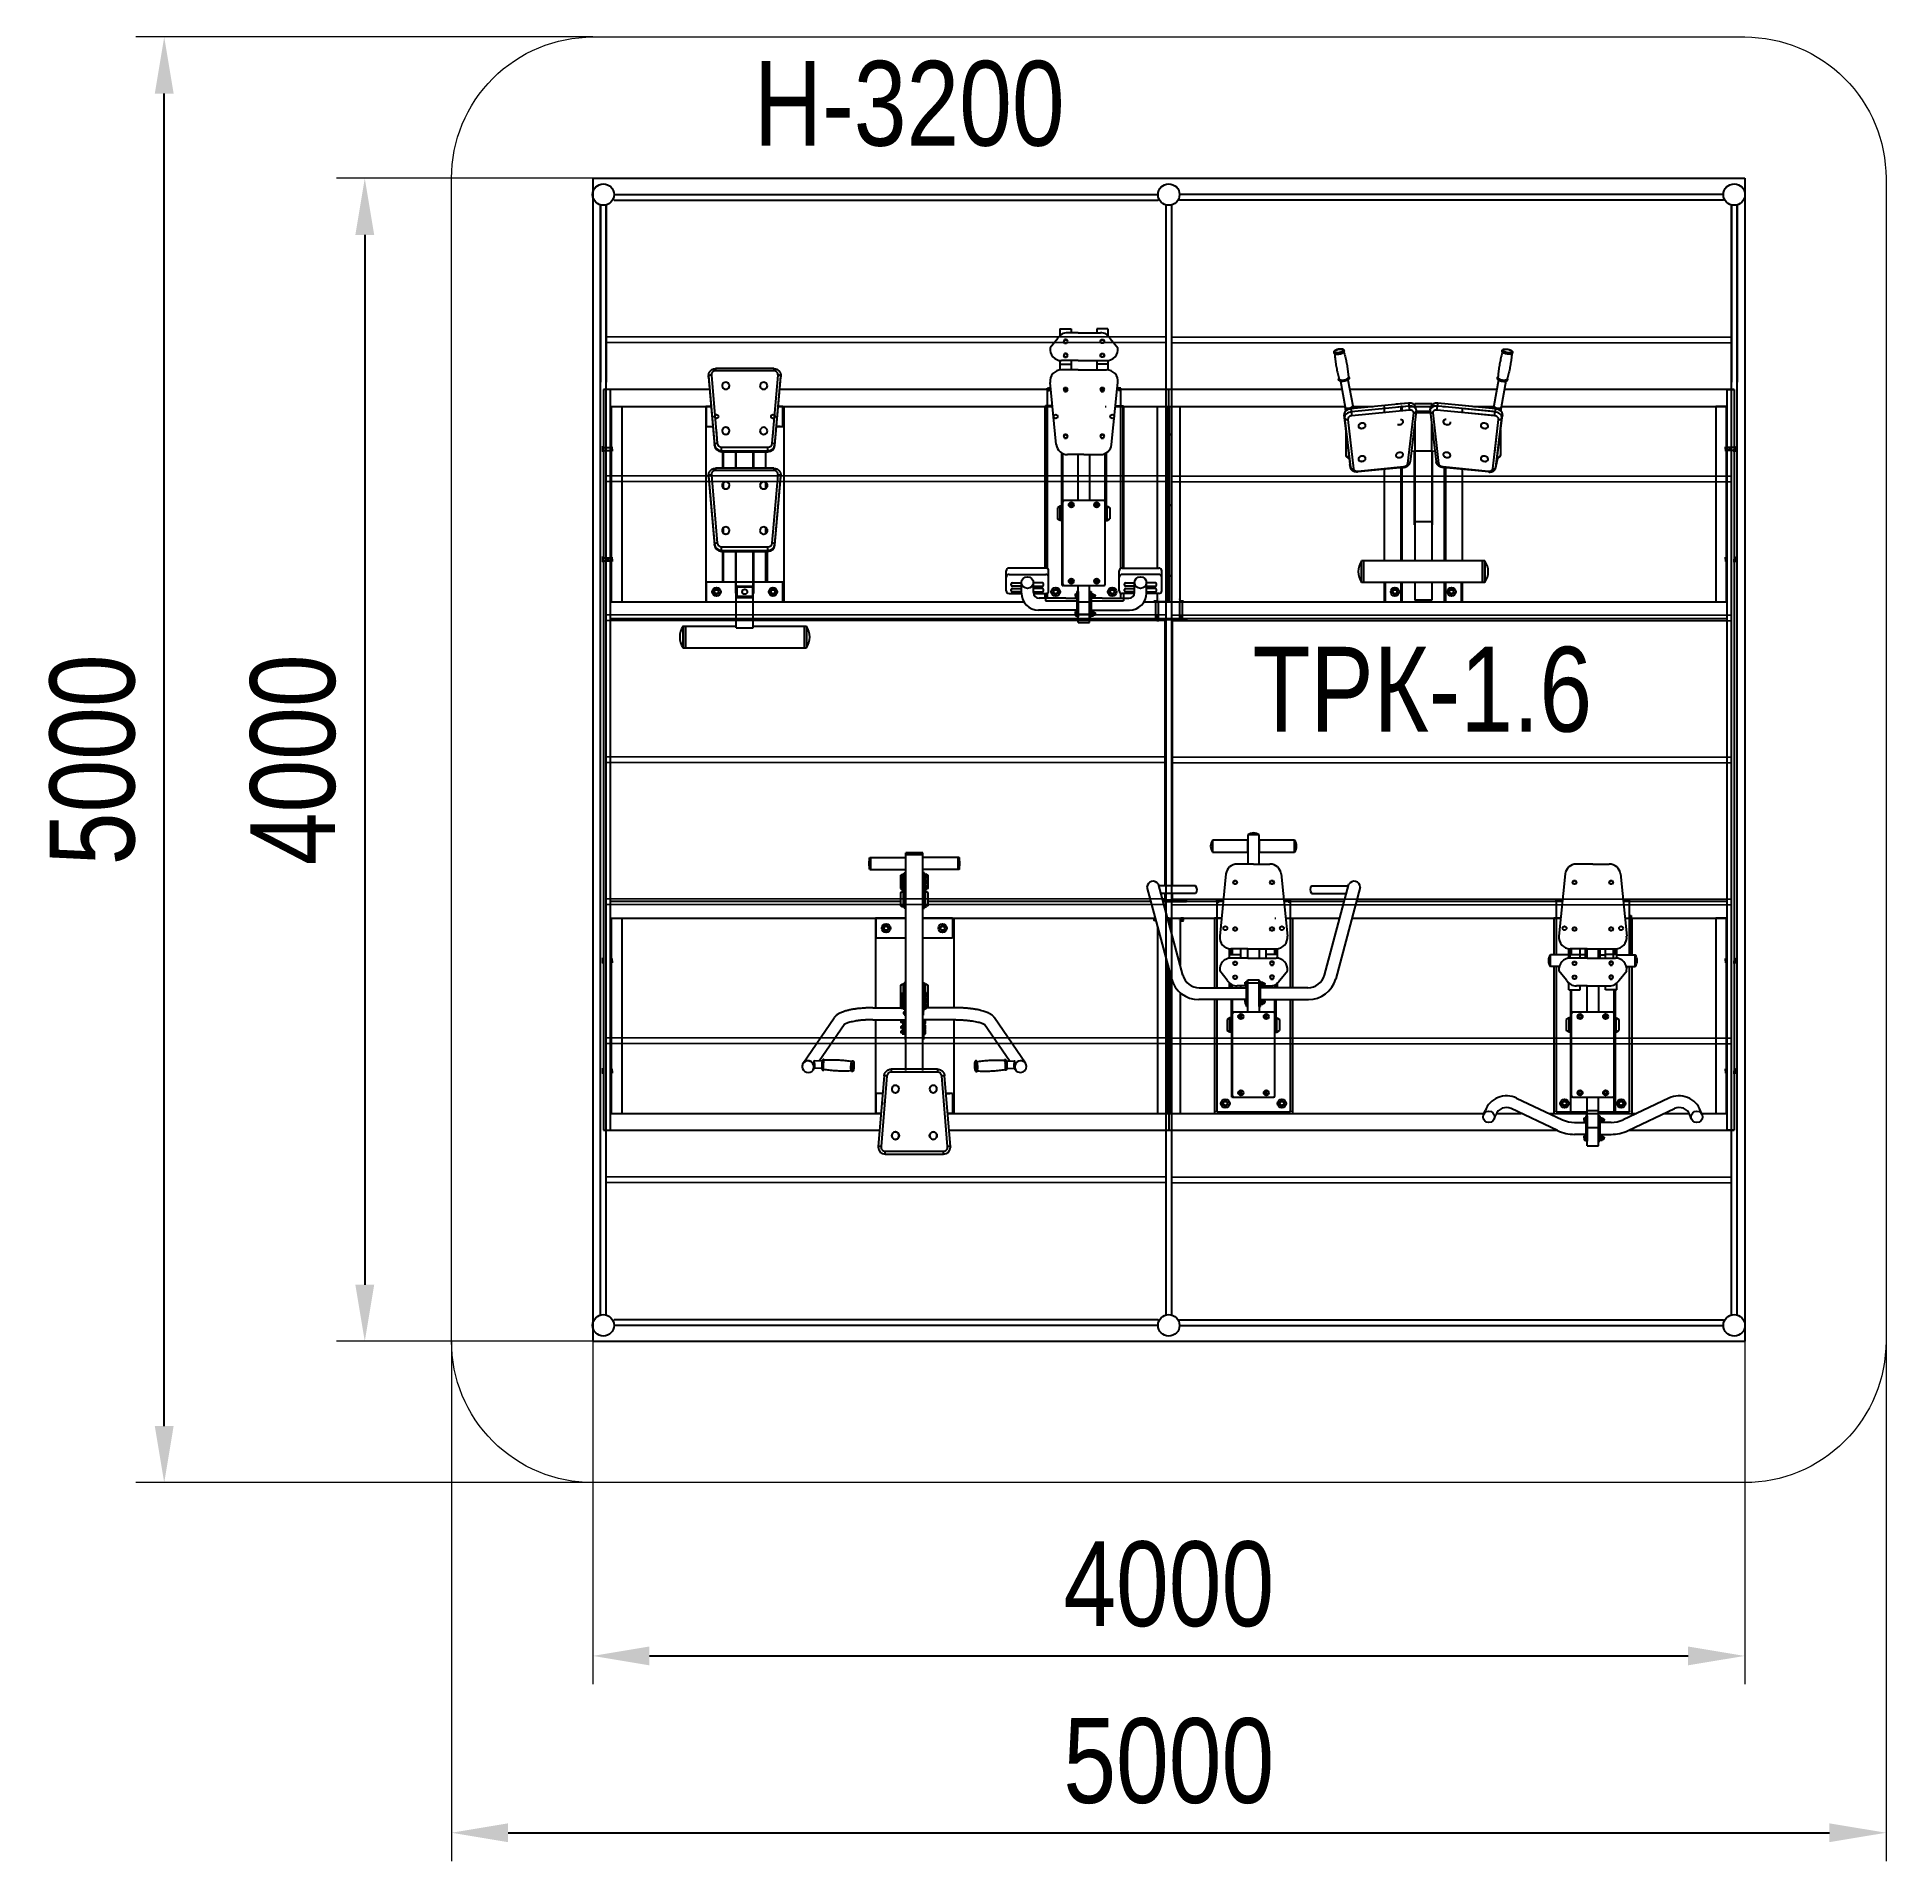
# Model space of a CAD drawing. Header units: millimetres. Extents: x -3908 to 2633, y -3782 to 2670.
import ezdxf

# ---------------------------------------------------------------- set-up
doc = ezdxf.new("R2010")
doc.units = ezdxf.units.MM
for name, color, linetype in [('DIKOM_АРТИКУЛ', 7, 'Continuous'), ('DIKOM_ЗОНА', 80, 'Continuous'), ('DIKOM_ОБЪЕКТ', 7, 'Continuous'), ('DIKOM_РАЗМЕР_ЗОНА', 7, 'Continuous'), ('DIKOM_РАЗМЕР_ОБЪЕКТА', 7, 'Continuous')]:
    doc.layers.add(name, color=color, linetype=linetype)
doc.styles.add('style1', font='arial.ttf', dxfattribs={"width": 0.8})
doc.dimstyles.new('1-50', dxfattribs={"dimtxt": 300, "dimasz": 200, "dimexe": 100, "dimexo": 0, "dimgap": 100, "dimtad": 1, "dimdec": 0, "dimtxsty": 'style1', "dimcen": 0, "dimclrd": 7, "dimclre": 7, "dimadec": 1, "dimazin": 2, "dimtfac": 1, "dimtdec": 0, "dimtmove": 0, "dimatfit": 3, "dimfxl": 0, "dimlwd": 25, "dimlwe": 18, "dimarcsym": 0})

msp = doc.modelspace()

# ---------------------------------------------------------------- texts
at = {"layer": 'DIKOM_АРТИКУЛ', "color": 7, "linetype": 'Continuous', "lineweight": 15, "insert": (392.1, 513), "char_height": 300, "width": 6012.174, "attachment_point": 1, "style": 'style1'}
msp.add_mtext('ТРК-1.6', dxfattribs=at)
at = {"layer": 'DIKOM_РАЗМЕР_ОБЪЕКТА', "color": 7, "linetype": 'Continuous', "lineweight": 15, "insert": (-1372, 2585.6), "char_height": 300, "width": 6012.174, "attachment_point": 1, "style": 'style1'}
msp.add_mtext('H-3200', dxfattribs=at)

# ---------------------------------------------------------------- blocks, each defined once
blk = doc.blocks.new('*D0')
at = {"layer": 'Defpoints', "color": 0, "transparency": 16777216}
for p in [(-1941.2, 2170.2), (-2748, -1943.6), (-1941.2, -1943.6)]:
    blk.add_point(p, dxfattribs=at)
at = {"layer": 'DIKOM_РАЗМЕР_ОБЪЕКТА', "color": 7, "lineweight": 18, "transparency": 16777216}
for p, q in [((-1941.2, 2170.2), (-2848, 2170.2)), ((-1941.2, -1943.6), (-2848, -1943.6))]:
    blk.add_line(p, q, dxfattribs=at)
at = {"layer": 'DIKOM_РАЗМЕР_ОБЪЕКТА', "color": 7, "lineweight": 25, "transparency": 16777216}
blk.add_line((-2748, 1970.2), (-2748, -1743.6), dxfattribs=at)
at = {"layer": 'DIKOM_РАЗМЕР_ОБЪЕКТА', "color": 7, "transparency": 16777216}
for points in [[(-2781.3, 1970.2), (-2714.7, 1970.2), (-2748, 2170.2)], [(-2781.3, -1743.6), (-2714.7, -1743.6), (-2748, -1943.6)]]:
    blk.add_solid(points, dxfattribs=at)
at = {"layer": 'DIKOM_РАЗМЕР_ОБЪЕКТА', "color": 0, "transparency": 16777216, "insert": (-3001.2, 113.3), "char_height": 300, "attachment_point": 5, "rotation": 90, "style": 'style1'}
blk.add_mtext('4000', dxfattribs=at)
blk = doc.blocks.new('*D1')
at = {"layer": 'Defpoints', "color": 0, "transparency": 16777216}
for p in [(-1941.2, -1943.6), (2133.1, -1943.6), (2133.1, -3056.5)]:
    blk.add_point(p, dxfattribs=at)
at = {"layer": 'DIKOM_РАЗМЕР_ОБЪЕКТА', "color": 7, "lineweight": 18, "transparency": 16777216}
for p, q in [((-1941.2, -1943.6), (-1941.2, -3156.5)), ((2133.1, -1943.6), (2133.1, -3156.5))]:
    blk.add_line(p, q, dxfattribs=at)
at = {"layer": 'DIKOM_РАЗМЕР_ОБЪЕКТА', "color": 7, "lineweight": 25, "transparency": 16777216}
blk.add_line((-1741.2, -3056.5), (1933.1, -3056.5), dxfattribs=at)
at = {"layer": 'DIKOM_РАЗМЕР_ОБЪЕКТА', "color": 7, "transparency": 16777216}
for points in [[(-1741.2, -3023.2), (-1741.2, -3089.8), (-1941.2, -3056.5)], [(1933.1, -3023.2), (1933.1, -3089.8), (2133.1, -3056.5)]]:
    blk.add_solid(points, dxfattribs=at)
at = {"layer": 'DIKOM_РАЗМЕР_ОБЪЕКТА', "color": 0, "transparency": 16777216, "insert": (96, -2803.3), "char_height": 300, "attachment_point": 5, "style": 'style1'}
blk.add_mtext('4000', dxfattribs=at)
blk = doc.blocks.new('*D2')
at = {"layer": 'Defpoints', "color": 0, "transparency": 16777216}
for p in [(-3457.5, 2670.2), (-1941.2, 2670.2), (-1941.2, -2443.6)]:
    blk.add_point(p, dxfattribs=at)
at = {"layer": 'DIKOM_РАЗМЕР_ЗОНА', "color": 7, "lineweight": 18, "transparency": 16777216}
for p, q in [((-1941.2, 2670.2), (-3557.5, 2670.2)), ((-1941.2, -2443.6), (-3557.5, -2443.6))]:
    blk.add_line(p, q, dxfattribs=at)
at = {"layer": 'DIKOM_РАЗМЕР_ЗОНА', "color": 7, "lineweight": 25, "transparency": 16777216}
blk.add_line((-3457.5, -2243.6), (-3457.5, 2470.2), dxfattribs=at)
at = {"layer": 'DIKOM_РАЗМЕР_ЗОНА', "color": 7, "transparency": 16777216}
for points in [[(-3490.8, 2470.2), (-3424.2, 2470.2), (-3457.5, 2670.2)], [(-3490.8, -2243.6), (-3424.2, -2243.6), (-3457.5, -2443.6)]]:
    blk.add_solid(points, dxfattribs=at)
at = {"layer": 'DIKOM_РАЗМЕР_ЗОНА', "color": 0, "transparency": 16777216, "insert": (-3710.7, 113.3), "char_height": 300, "attachment_point": 5, "rotation": 90, "style": 'style1'}
blk.add_mtext('5000', dxfattribs=at)
blk = doc.blocks.new('*D3')
at = {"layer": 'Defpoints', "color": 0, "transparency": 16777216}
for p in [(-2441.2, -1943.6), (2633.1, -1943.6), (2633.1, -3682)]:
    blk.add_point(p, dxfattribs=at)
at = {"layer": 'DIKOM_РАЗМЕР_ЗОНА', "color": 7, "lineweight": 18, "transparency": 16777216}
for p, q in [((-2441.2, -1943.6), (-2441.2, -3782)), ((2633.1, -1943.6), (2633.1, -3782))]:
    blk.add_line(p, q, dxfattribs=at)
at = {"layer": 'DIKOM_РАЗМЕР_ЗОНА', "color": 7, "lineweight": 25, "transparency": 16777216}
blk.add_line((-2241.2, -3682), (2433.1, -3682), dxfattribs=at)
at = {"layer": 'DIKOM_РАЗМЕР_ЗОНА', "color": 7, "transparency": 16777216}
for points in [[(-2241.2, -3648.7), (-2241.2, -3715.3), (-2441.2, -3682)], [(2433.1, -3648.7), (2433.1, -3715.3), (2633.1, -3682)]]:
    blk.add_solid(points, dxfattribs=at)
at = {"layer": 'DIKOM_РАЗМЕР_ЗОНА', "color": 0, "transparency": 16777216, "insert": (96, -3428.8), "char_height": 300, "attachment_point": 5, "style": 'style1'}
blk.add_mtext('5000', dxfattribs=at)

# ---------------------------------------------------------------- dimensions: what is measured, and where the dimension line sits
at = {"layer": 'DIKOM_РАЗМЕР_ЗОНА'}
dim = msp.add_linear_dim(base=(-3457.5, 2670.2), p1=(-1941.2, -2443.6), p2=(-1941.2, 2670.2), angle=90, text='5000', dimstyle='1-50', dxfattribs=at)
dim.commit()
dim.dimension.update_dxf_attribs({"geometry": '*D2', "text_midpoint": (-3710.7, 113.3)})
dim = msp.add_linear_dim(base=(2633.1, -3682), p1=(-2441.2, -1943.6), p2=(2633.1, -1943.6), text='5000', dimstyle='1-50', dxfattribs=at)
dim.commit()
dim.dimension.update_dxf_attribs({"geometry": '*D3', "text_midpoint": (96, -3428.8)})
at = {"layer": 'DIKOM_РАЗМЕР_ОБЪЕКТА'}
dim = msp.add_linear_dim(base=(-2748, -1943.6), p1=(-1941.2, 2170.2), p2=(-1941.2, -1943.6), angle=90, text='4000', dimstyle='1-50', dxfattribs=at)
dim.commit()
dim.dimension.update_dxf_attribs({"geometry": '*D0', "text_midpoint": (-3001.2, 113.3)})
dim = msp.add_linear_dim(base=(2133.1, -3056.5), p1=(-1941.2, -1943.6), p2=(2133.1, -1943.6), text='4000', dimstyle='1-50', dxfattribs=at)
dim.commit()
dim.dimension.update_dxf_attribs({"geometry": '*D1', "text_midpoint": (96, -2803.3)})

# ---------------------------------------------------------------- hatches: boundary and pattern name
at = {"layer": 'DIKOM_ОБЪЕКТ'}
h = msp.add_hatch(color=256, dxfattribs=at)
h.paths.add_polyline_path([(-834, -221.3), (-774, -221.3), (-774, -216.3), (-834, -216.3)])
h.paths.add_polyline_path([(-649, -232.7), (-649, -275), (-646, -275), (-646, -232.7)])
h.paths.add_polyline_path([(-643, -253.8), (-643.8, -242.9), (-646, -232.7), (-646, -275), (-643.8, -264.2)])
h.paths.add_polyline_path([(-959, -275), (-959, -232.7), (-962, -232.7), (-962, -275)])
h.paths.add_polyline_path([(-962, -275), (-962, -232.7), (-964.3, -243.5), (-965, -253.8), (-964.2, -264.8)])

# ---------------------------------------------------------------- linework, layer by layer
at = {"layer": 'DIKOM_ЗОНА', "color": 3, "lineweight": 15}
msp.add_lwpolyline([(-1941.2, 2670.2), (2133.1, 2670.2, -0.414214), (2633.1, 2170.2), (2633.1, -1943.6, -0.414214), (2133.1, -2443.6), (-1941.2, -2443.6, -0.414214), (-2441.2, -1943.6), (-2441.2, 2170.2, -0.414214)], format="xyb", close=True, dxfattribs=at)
at = {"layer": 'DIKOM_ОБЪЕКТ'}
for p, q in [((-1941.2, 2170.2), (2133.1, 2170.2)), ((-1941.2, 2170.2), (-1941.2, -1943.6)), ((2133.1, 2170.2), (2133.1, -1943.6)), ((-1866, 2112.7), (58, 2112.7)), ((2058, 2112.7), (134, 2112.7)), ((-1914, -1849.3), (-1914, 2076)), ((-1914, 2074.7), (-1914, 1449.6)), ((-1894, -1849.3), (-1894, 2076)), ((-1894, 2074.7), (-1894, 1449.6)), ((-1866, 2092.7), (58, 2092.7)), ((85.8, 2074.7), (85.8, -1849.3)), ((105.8, 2074.7), (105.8, -1849.3)), ((2058, 2092.7), (134, 2092.7)), ((2086, -1849.3), (2086, 2076)), ((2086, 2074.7), (2086, 1449.6)), ((2106, -1849.3), (2106, 2076)), ((2106, 2074.7), (2106, 1449.6)), ((-289, 1637.9), (-249, 1637.9)), ((-289, 1637.9), (-289, 1611.7)), ((-289, 1637.9), (-289, 1613.6)), ((-249, 1637.9), (-249, 1624.1)), ((-249, 1637.9), (-249, 1624.1)), ((-119, 1637.9), (-159, 1637.9)), ((-159, 1637.9), (-159, 1624.1)), ((-159, 1637.9), (-159, 1624.1)), ((-119, 1637.9), (-119, 1611.7)), ((-119, 1637.9), (-119, 1613.6)), ((85.8, 1608.6), (-1894, 1609.6)), ((85.8, 1588.6), (-1894, 1589.6)), ((-297, 1603.5), (-323.7, 1570.2)), ((-272.8, 1599.7), (-276.5, 1593.2)), ((-276.5, 1593.2), (-272.8, 1586.7)), ((-265.3, 1599.7), (-272.8, 1599.7)), ((-272.8, 1586.7), (-265.3, 1586.7)), ((-261.5, 1593.2), (-265.3, 1599.7)), ((-265.3, 1586.7), (-261.5, 1593.2)), ((-224, 1624.1), (-262.1, 1624.1)), ((-224, 1624.1), (-146, 1624.1)), ((-146.5, 1593.2), (-142.8, 1599.7)), ((-142.8, 1586.7), (-146.5, 1593.2)), ((-142.8, 1599.7), (-135.3, 1599.7)), ((-135.3, 1586.7), (-142.8, 1586.7)), ((-135.3, 1599.7), (-131.5, 1593.2)), ((-131.5, 1593.2), (-135.3, 1586.7)), ((-111.1, 1603.5), (-84.3, 1570.2)), ((105.8, 1608.6), (2086, 1609.6)), ((105.8, 1588.6), (2086, 1589.6)), ((-289, 1525.8), (-289, 1492.5)), ((-289, 1512.8), (-249, 1512.8)), ((-224, 1525.5), (-284, 1525.5)), ((-272.8, 1550.5), (-276.5, 1544)), ((-276.5, 1544), (-272.8, 1537.5)), ((-265.3, 1550.5), (-272.8, 1550.5)), ((-272.8, 1537.5), (-265.3, 1537.5)), ((-261.5, 1544), (-265.3, 1550.5)), ((-265.3, 1537.5), (-261.5, 1544)), ((-249, 1525.5), (-249, 1492.8)), ((-249, 1525.5), (-249, 1492.8)), ((-224, 1525.5), (-124.1, 1525.5)), ((-159, 1525.5), (-159, 1492.8)), ((-159, 1525.5), (-159, 1492.8)), ((-119, 1512.8), (-159, 1512.8)), ((-146.5, 1544), (-142.8, 1550.5)), ((-142.8, 1537.5), (-146.5, 1544)), ((-142.8, 1550.5), (-135.3, 1550.5)), ((-135.3, 1537.5), (-142.8, 1537.5)), ((-135.3, 1550.5), (-131.5, 1544)), ((-131.5, 1544), (-135.3, 1537.5)), ((-119, 1525.8), (-119, 1492.5)), ((-1531.9, 1472.5), (-1531.9, 1468.6)), ((-1531.9, 1471.5), (-1511, 1229)), ((-1531.8, 1466.6), (-1531.8, 1470.5)), ((-1531.8, 1466.6), (-1511, 1225.1)), ((-1521.8, 1473.9), (-1501, 1232.4)), ((-1506.9, 1497), (-1506.9, 1489.5)), ((-1301.2, 1497), (-1506.9, 1497)), ((-1301.2, 1489.5), (-1506.9, 1489.5)), ((-1307.1, 1232.4), (-1286.3, 1473.9)), ((-1301.2, 1497), (-1301.2, 1489.5)), ((-1297.1, 1229), (-1276.3, 1470.5)), ((-1297.1, 1225.1), (-1276.3, 1466.6)), ((-1276.3, 1466.6), (-1276.3, 1470.5)), ((-1276.2, 1472.5), (-1276.2, 1468.6)), ((-301.8, 1228.1), (-323.7, 1448.1)), ((-224, 1492.8), (-284, 1492.8)), ((-224, 1492.8), (-124.1, 1492.8)), ((-86.6, 1425.2), (-84.3, 1448.1)), ((703.6, 1452.6), (720.2, 1360.3)), ((729.9, 1457.3), (746.6, 1365)), ((1262, 1457.3), (1245.3, 1365)), ((1288.3, 1452.6), (1271.7, 1360.3)), ((-1879, 1422.7), (-1904, 1422.7)), ((-1904, 1422.7), (-1904, -1197.3)), ((-1527.7, 1422.7), (-1904, 1422.7)), ((-1879, -1197.3), (-1879, 1422.7)), ((-321.2, 1422.7), (-1280.4, 1422.7)), ((-334, 1423.7), (-334, 1427.7)), ((-334, 1427.7), (-330, 1427.7)), ((-334, 1423.7), (-334, 1233.9)), ((-334, 1419.7), (-326, 1419.7)), ((-330, 1419.7), (-330, 1427.7)), ((-321.7, 1427.7), (-330, 1427.7)), ((-330, 1423.7), (-326, 1423.7)), ((-326, 1419.7), (-326, 1427.7)), ((-272.8, 1429.3), (-276.5, 1422.8)), ((-276.5, 1422.8), (-272.8, 1416.3)), ((-261.6, 1422.7), (-276.5, 1422.7)), ((-265.3, 1429.3), (-272.8, 1429.3)), ((-272.8, 1416.3), (-265.3, 1416.3)), ((-261.5, 1422.8), (-265.3, 1429.3)), ((-265.3, 1416.3), (-261.5, 1422.8)), ((-142.8, 1429.3), (-146.5, 1422.8)), ((-146.5, 1422.8), (-142.8, 1416.3)), ((-131.6, 1422.7), (-146.5, 1422.7)), ((-135.3, 1429.3), (-142.8, 1429.3)), ((-142.8, 1416.3), (-135.3, 1416.3)), ((-131.5, 1422.8), (-135.3, 1429.3)), ((-135.3, 1416.3), (-131.5, 1422.8)), ((-106.3, 1228.1), (-86.6, 1425.2)), ((96, 1422.7), (-86.9, 1422.7)), ((-78, 1427.7), (-86.4, 1427.7)), ((-82, 1419.7), (-82, 1427.7)), ((-78, 1423.7), (-82, 1423.7)), ((-74, 1419.7), (-82, 1419.7)), ((-78, 1427.7), (-74, 1427.7)), ((-74, 1427.7), (-78, 1427.7)), ((-78, 1419.7), (-78, 1427.7)), ((-74, 1423.7), (-74, 1427.7)), ((-74, 1423.7), (-74, 1427.7)), ((-74, 1233.9), (-74, 1423.7)), ((709, 1422.7), (96, 1422.7)), ((96, 1362.7), (96, 1422.7)), ((1255.7, 1422.7), (736.2, 1422.7)), ((944.2, 1375.1), (740.5, 1354.9)), ((944.2, 1375.1), (900.4, 1370.8)), ((944.2, 1375.1), (946.3, 1364.6)), ((966, 1374.2), (1026, 1374.2)), ((966, 1368), (966, 1374.2)), ((1026, 1374.2), (1026, 1368)), ((1047.7, 1375.1), (1045.7, 1364.6)), ((1243.9, 1355.6), (1047.7, 1375.1)), ((2096, 1422.7), (1282.9, 1422.7)), ((2071, -1197.3), (2071, 1422.7)), ((2071, 1422.7), (2096, 1422.7)), ((2096, 1422.7), (2096, -1197.3)), ((-1879, 1362.7), (-1522.5, 1362.7)), ((-1879, 1362.7), (-1839, 1362.7)), ((-1879, 1262.7), (-1879, 1362.7)), ((-1876, 1362.7), (-1876, 672.7)), ((-1839, 1362.7), (-1839, 672.7)), ((-1522.5, 1362.7), (-1542, 1362.7)), ((-1542, 1362.7), (-1542, 672.7)), ((-1539, 1292.7), (-1539, 1362.7)), ((-1539, 1362.7), (-1522.5, 1362.7)), ((-1285.6, 1362.7), (-315.2, 1362.7)), ((-1285.6, 1362.7), (-1266, 1362.7)), ((-1285.6, 1362.7), (-1269, 1362.7)), ((-1279, 1362.7), (-1285.3, 1362.7)), ((-1269, 1362.7), (-1279, 1362.7)), ((-1269, 1362.7), (-1269, 1358.7)), ((-1269, 1292.7), (-1269, 1362.7)), ((-1269, 1353.7), (-1269, 1358.7)), ((-1269, 1353.7), (-1269, 1301.7)), ((-1266, 1362.7), (-1266, 672.7)), ((-315.2, 1362.7), (-342, 1362.7)), ((-342, 1362.7), (-342, 791.5)), ((-315.5, 1365.2), (-339.8, 1365.2)), ((-339.8, 1365.2), (-339.8, 791.5)), ((-129, 1362.7), (-125, 1362.7)), ((-129, 1362.7), (-125, 1362.7)), ((-92.9, 1362.7), (96, 1362.7)), ((-92.9, 1362.7), (-66, 1362.7)), ((-92.6, 1365.2), (-63.8, 1365.2)), ((-66, 1362.7), (-66, 791.5)), ((-63.8, 1365.2), (-63.8, 791.5)), ((56, 791.5), (56, 1362.7)), ((93, 672.7), (93, 1362.7)), ((96, 1362.7), (719.8, 1362.7)), ((96, 772.7), (96, 1362.7)), ((96, 772.7), (96, 1362.7)), ((99, 672.7), (99, 1362.7)), ((136, 672.7), (136, 1362.7)), ((715.8, 1333.3), (717.9, 1322.8)), ((715.8, 1333.3), (736.5, 1158.6)), ((717.9, 1322.8), (738.6, 1148.1)), ((729.2, 1317.4), (749.8, 1142.6)), ((740.5, 1354.9), (742.6, 1344.4)), ((946.3, 1364.6), (742.6, 1344.4)), ((947.6, 1350.6), (744, 1330.3)), ((745.6, 1362.7), (818.5, 1362.7)), ((858, 1362.7), (858, 1341.7)), ((946.3, 1364.6), (905.8, 1360.6)), ((917, 1362.7), (926.2, 1362.7)), ((921, 1362.7), (917, 1362.7)), ((917, 1362.7), (917, 1347.5)), ((947.6, 1350.6), (919, 1347.7)), ((921, 1347.9), (921, 1362.7)), ((941.8, 1161.7), (962.5, 1340.5)), ((946.6, 1362.7), (960.9, 1362.7)), ((971, 1346.4), (950.4, 1167.6)), ((968.6, 1362.7), (1023.3, 1362.7)), ((970.8, 1351.8), (968.7, 1362.3)), ((1021.6, 1340.2), (970.3, 1340.2)), ((1021.4, 1342.3), (970.5, 1342.3)), ((1021.4, 1342.3), (970.5, 1342.3)), ((1021.4, 1342.3), (970.5, 1342.3)), ((1021, 1345.9), (970.9, 1345.9)), ((1020.9, 1346.4), (1041.5, 1167.6)), ((1021.1, 1351.8), (1023.2, 1362.3)), ((1243, 1345), (1025, 1366.7)), ((1029.5, 1340.5), (1050.1, 1161.7)), ((1242.9, 1330.8), (1044.3, 1350.6)), ((1065.7, 1362.7), (1075, 1362.7)), ((1071, 1362.7), (1075, 1362.7)), ((1071, 1362.1), (1071, 1362.7)), ((1075, 1362.7), (1075, 1361.7)), ((1247.9, 1330.3), (1131.5, 1341.9)), ((1134, 1355.9), (1134, 1341.7)), ((1249.3, 1344.4), (1142.2, 1355)), ((1251.4, 1354.9), (1144.9, 1365.5)), ((1173.4, 1362.7), (1246.3, 1362.7)), ((1242.1, 1142.6), (1262.7, 1317.4)), ((1248.9, 1200), (1262.7, 1317.4)), ((1251.4, 1354.9), (1249.3, 1344.4)), ((1253.4, 1148.1), (1274, 1322.8)), ((1259.6, 1201), (1274, 1322.8)), ((1260.4, 1200.5), (1276.1, 1333.3)), ((1272.1, 1362.7), (2071, 1362.7)), ((1276.1, 1333.3), (1274, 1322.8)), ((2071, 1362.7), (2031, 1362.7)), ((2031, 1362.7), (2031, 672.7)), ((2068, 1362.7), (2068, 672.7)), ((2071, 1262.7), (2071, 1362.7)), ((-1539, 1292.7), (-1516.4, 1292.7)), ((-1515.6, 1279.2), (-1511, 1225.1)), ((-1515.3, 1279.4), (-1511, 1229)), ((-1505.3, 1282.7), (-1501, 1232.4)), ((-1307.1, 1232.4), (-1302.8, 1282.7)), ((-1297.1, 1229), (-1292.8, 1279.4)), ((-1297.1, 1225.1), (-1292.5, 1279.2)), ((-1291.6, 1292.7), (-1269, 1292.7)), ((-1279, 1292.7), (-1291.3, 1292.7)), ((-1279, 1292.7), (-1269, 1292.7)), ((-1269, 1296.7), (-1269, 1301.7)), ((-1269, 1292.7), (-1269, 1296.7)), ((-272.8, 1264.3), (-276.5, 1257.8)), ((-276.5, 1257.8), (-272.8, 1251.3)), ((-265.3, 1264.3), (-272.8, 1264.3)), ((-272.8, 1251.3), (-265.3, 1251.3)), ((-261.5, 1257.8), (-265.3, 1264.3)), ((-265.3, 1251.3), (-261.5, 1257.8)), ((-142.8, 1264.3), (-146.5, 1257.8)), ((-146.5, 1257.8), (-142.8, 1251.3)), ((-135.3, 1264.3), (-142.8, 1264.3)), ((-142.8, 1251.3), (-135.3, 1251.3)), ((-131.5, 1257.8), (-135.3, 1264.3)), ((-135.3, 1251.3), (-131.5, 1257.8)), ((93, 1276.9), (93, 1267.7)), ((93, 1271.8), (99, 1271.8)), ((93, 1258.4), (93, 1267.7)), ((93, 1263.5), (99, 1263.5)), ((93.6, 1272.7), (99, 1272.7)), ((93.6, 1262.7), (99, 1262.7)), ((99, 1267.7), (99, 1275.3)), ((99, 1267.7), (99, 1260.1)), ((722.2, 1279.5), (722.2, 1192.6)), ((966, 1303.1), (966, 1205.8)), ((966.4, 1306.7), (966.4, 1205.9)), ((1025.5, 1306.7), (1025.5, 1205.9)), ((1025.9, 1303.1), (1025.9, 1205.8)), ((1255.4, 1158.6), (1269.7, 1279.5)), ((1269.7, 1279.5), (1269.7, 1192.6)), ((-1906, 1212.7), (-1906, 1222.7)), ((-1906, 1222.7), (-1904, 1222.7)), ((-1906, 1221.9), (-1906, 1212.7)), ((-1906, 1203.4), (-1906, 1212.7)), ((-1906, 1212.7), (-1906, 1202.7)), ((-1906, 1202.7), (-1904, 1202.7)), ((-1904, 1222.7), (-1904, 1212.7)), ((-1904, 1217.7), (-1876, 1217.7)), ((-1904, 1202.7), (-1904, 1212.7)), ((-1904, 1207.7), (-1876, 1207.7)), ((-1873.5, 1220.3), (-1876, 1220.3)), ((-1876, 1220.3), (-1876, 1212.7)), ((-1876, 1213.1), (-1873.5, 1214)), ((-1876, 1205.1), (-1876, 1212.7)), ((-1873.5, 1212.2), (-1876, 1211.3)), ((-1873.5, 1205.1), (-1876, 1205.1)), ((-1873.5, 1212.7), (-1873.5, 1220.3)), ((-1873.5, 1212.7), (-1873.5, 1219.9)), ((-1873.5, 1212.7), (-1873.5, 1205.1)), ((-1873.5, 1212.7), (-1873.5, 1205.4)), ((-1511, 1225.1), (-1511, 1229)), ((-1486, 1219.1), (-1322, 1219.1)), ((-1486, 1206.8), (-1486, 1219.1)), ((-1486, 1206.8), (-1322, 1206.8)), ((-1486, 1203), (-1486, 1206.8)), ((-1486, 1203), (-1322, 1203)), ((-1483, 1203), (-1483, 1144.4)), ((-1479, 1144.4), (-1479, 1203)), ((-1436, 1144.4), (-1436, 1203)), ((-1434, 1144.4), (-1434, 1203)), ((-1374, 1144.4), (-1374, 1203)), ((-1372, 1144.4), (-1372, 1203)), ((-1329, 1144.4), (-1329, 1203)), ((-1322, 1206.8), (-1322, 1219.1)), ((-1322, 1203), (-1322, 1206.8)), ((-1297.1, 1225.1), (-1297.1, 1229)), ((-334, 1233.9), (-334, 1117)), ((-283, 1198.7), (-283, 959.7)), ((-279, 730.2), (-279, 1196.6)), ((-204, 1192.8), (-262.1, 1192.8)), ((-224, 1030.2), (-224, 1192.8)), ((-204, 1192.8), (-146, 1192.8)), ((-184, 1192.8), (-184, 1030.2)), ((-129, 959.7), (-129, 1196.6)), ((-125, 1198.7), (-125, 959.7)), ((-74, 1117), (-74, 1233.9)), ((722.2, 1192.6), (722.2, 1189.8)), ((954.6, 1204.7), (966, 1205.8)), ((964, 1205.6), (964, 944.9)), ((966, 1205.8), (966, 816.9)), ((966.4, 1205.9), (1025.5, 1205.9)), ((1025.9, 1205.8), (1037.3, 1204.7)), ((1026, 1205.8), (1026, 816.9)), ((1028, 1205.6), (1028, 944.9)), ((1253.2, 1147.1), (1259.9, 1180.6)), ((1257.8, 1180.4), (1258, 1180.4)), ((1269.7, 1192.6), (1269.7, 1189.8)), ((2065.5, 1212.7), (2065.5, 1220.3)), ((2065.5, 1220.3), (2068, 1220.3)), ((2065.5, 1212.7), (2065.5, 1219.9)), ((2068, 1213.1), (2065.5, 1214)), ((2065.5, 1212.7), (2065.5, 1205.1)), ((2065.5, 1212.7), (2065.5, 1205.4)), ((2065.5, 1212.2), (2068, 1211.3)), ((2065.5, 1205.1), (2068, 1205.1)), ((2068, 1220.3), (2068, 1212.7)), ((2096, 1217.7), (2068, 1217.7)), ((2079, 1216.8), (2068, 1216.8)), ((2068, 1205.1), (2068, 1212.7)), ((2079, 1208.5), (2068, 1208.5)), ((2096, 1207.7), (2068, 1207.7)), ((2079, 1217.7), (2079, 1212.7)), ((2079, 1207.7), (2079, 1212.7)), ((2098, 1222.7), (2096, 1222.7)), ((2096, 1222.7), (2096, 1212.7)), ((2096, 1202.7), (2096, 1212.7)), ((2098, 1202.7), (2096, 1202.7)), ((2098, 1212.7), (2098, 1222.7)), ((2098, 1221.9), (2098, 1212.7)), ((2098, 1203.4), (2098, 1212.7)), ((2098, 1212.7), (2098, 1202.7)), ((85.8, 1116.6), (-1894, 1117.6)), ((-1531.9, 1119.9), (-1531.9, 1116)), ((-1531.8, 1117.9), (-1511, 876.4)), ((-1531.8, 1114), (-1531.8, 1117.9)), ((-1531.8, 1114), (-1511, 872.5)), ((-1521.8, 1121.3), (-1501, 879.8)), ((-1506.9, 1144.4), (-1506.9, 1137)), ((-1301.2, 1144.4), (-1506.9, 1144.4)), ((-1301.2, 1137), (-1506.9, 1137)), ((-1307.1, 879.8), (-1286.3, 1121.3)), ((-1301.2, 1144.4), (-1301.2, 1137)), ((-1297.1, 876.4), (-1276.3, 1117.9)), ((-1297.1, 872.5), (-1276.3, 1114)), ((-1276.3, 1114), (-1276.3, 1117.9)), ((-1276.2, 1119.9), (-1276.2, 1116)), ((-334, 1117), (-334, 790.2)), ((-74, 790.2), (-74, 1117)), ((105.8, 1116.6), (2086, 1117.6)), ((738.7, 1147.1), (736.6, 1157.6)), ((926.6, 1147.6), (764.2, 1131.4)), ((764.6, 1134.4), (927, 1150.5)), ((858, 1143.7), (858, 816.9)), ((917, 1146.6), (917, 816.9)), ((921, 816.9), (921, 1149.9)), ((1064.9, 1150.5), (1227.3, 1134.4)), ((1227.7, 1131.4), (1065.3, 1147.6)), ((1071, 816.9), (1071, 1149.9)), ((1075, 1149.5), (1075, 816.9)), ((1134, 1143.7), (1134, 816.9)), ((85.8, 1096.6), (-1894, 1097.6)), ((-1483, 1088.7), (-1483, 1079)), ((-1479, 1074), (-1479, 1093.8)), ((-1329, 1074), (-1329, 1093.8)), ((-1325, 1088.7), (-1325, 1079)), ((105.8, 1096.6), (2086, 1097.6)), ((-288, 1010.7), (-298, 1004.9)), ((-298, 1004.9), (-298, 965.4)), ((-281, 1010.7), (-288, 1010.7)), ((-288, 959.7), (-288, 1010.7)), ((-279, 1030.2), (-281, 1030.2)), ((-281, 1030.2), (-279, 1030.2)), ((-281, 730.2), (-281, 1030.2)), ((-279, 1030.2), (-279, 1025.2)), ((-279, 735.2), (-279, 1025.2)), ((-133, 1030.2), (-275, 1030.2)), ((-254.8, 1015.2), (-251.9, 1020.2)), ((-251.9, 1010.2), (-254.8, 1015.2)), ((-251.9, 1020.2), (-246.2, 1020.2)), ((-246.2, 1010.2), (-251.9, 1010.2)), ((-246.2, 1020.2), (-243.3, 1015.2)), ((-243.3, 1015.2), (-246.2, 1010.2)), ((-164.8, 1015.2), (-161.9, 1020.2)), ((-161.9, 1010.2), (-164.8, 1015.2)), ((-161.9, 1020.2), (-156.2, 1020.2)), ((-156.2, 1010.2), (-161.9, 1010.2)), ((-156.2, 1020.2), (-153.3, 1015.2)), ((-153.3, 1015.2), (-156.2, 1010.2)), ((-129, 734.2), (-129, 1026.2)), ((-129, 1010.7), (-122, 1010.7)), ((-122, 1010.7), (-112, 1004.9)), ((-122, 959.7), (-122, 1010.7)), ((-112, 1004.9), (-112, 965.4)), ((93, 1026.9), (93, 1017.7)), ((93, 1021.8), (99, 1021.8)), ((93, 1008.4), (93, 1017.7)), ((93, 1013.5), (99, 1013.5)), ((93.6, 1022.7), (99, 1022.7)), ((93.6, 1012.7), (99, 1012.7)), ((99, 1017.7), (99, 1025.3)), ((99, 1017.7), (99, 1010.1)), ((-1483, 929.3), (-1483, 919.6)), ((-1479, 914.6), (-1479, 934.4)), ((-1329, 914.6), (-1329, 934.4)), ((-1325, 929.3), (-1325, 919.6)), ((-288, 959.7), (-298, 965.4)), ((-281, 959.7), (-288, 959.7)), ((-129, 959.7), (-122, 959.7)), ((-122, 959.7), (-112, 965.4)), ((964, 950.8), (966, 950.8)), ((964, 944.9), (966, 944.9)), ((1026, 954.9), (966, 954.9)), ((1028, 950.8), (1026, 950.8)), ((1028, 944.9), (1026, 944.9)), ((-1511, 872.5), (-1511, 876.4)), ((-1486, 866.5), (-1322, 866.5)), ((-1486, 854.3), (-1486, 866.5)), ((-1486, 854.3), (-1322, 854.3)), ((-1486, 850.4), (-1486, 854.3)), ((-1486, 850.4), (-1322, 850.4)), ((-1483, 850.4), (-1483, 742.7)), ((-1479, 742.7), (-1479, 850.4)), ((-1436, 702.7), (-1436, 850.4)), ((-1434, 580), (-1434, 850.4)), ((-1374, 580), (-1374, 850.4)), ((-1372, 702.7), (-1372, 850.4)), ((-1329, 742.7), (-1329, 850.4)), ((-1325, 850.4), (-1325, 742.7)), ((-1322, 854.3), (-1322, 866.5)), ((-1322, 850.4), (-1322, 854.3)), ((-1297.1, 872.5), (-1297.1, 876.4)), ((-1906, 822.7), (-1906, 832.7)), ((-1906, 832.7), (-1904, 832.7)), ((-1906, 831.9), (-1906, 822.7)), ((-1906, 813.4), (-1906, 822.7)), ((-1906, 822.7), (-1906, 812.7)), ((-1906, 812.7), (-1904, 812.7)), ((-1904, 832.7), (-1904, 822.7)), ((-1904, 827.7), (-1876, 827.7)), ((-1904, 812.7), (-1904, 822.7)), ((-1904, 817.7), (-1876, 817.7)), ((-1887, 827.7), (-1887, 822.7)), ((-1887, 826.8), (-1876, 826.8)), ((-1887, 817.7), (-1887, 822.7)), ((-1887, 818.5), (-1876, 818.5)), ((-1873.5, 830.3), (-1876, 830.3)), ((-1876, 830.3), (-1876, 822.7)), ((-1876, 823.1), (-1873.5, 824)), ((-1876, 815.1), (-1876, 822.7)), ((-1873.5, 822.2), (-1876, 821.3)), ((-1873.5, 815.1), (-1876, 815.1)), ((-1873.5, 822.7), (-1873.5, 830.3)), ((-1873.5, 822.7), (-1873.5, 829.9)), ((-1873.5, 822.7), (-1873.5, 815.1)), ((-1873.5, 822.7), (-1873.5, 815.4)), ((-1436, 787.7), (-1434, 787.7)), ((-1436, 786.7), (-1435.1, 787.7)), ((-1436, 784.6), (-1434, 786.6)), ((-1372, 787.7), (-1374, 787.7)), ((-1374, 787.2), (-1373.6, 787.7)), ((-1374, 785), (-1372, 787)), ((-1374, 782.9), (-1372, 784.9)), ((-339, 791.5), (-469, 791.5)), ((-69, 791.5), (61, 791.5)), ((1214, 816.9), (778, 816.9)), ((778, 740.9), (778, 816.9)), ((786, 740.9), (786, 816.9)), ((786, 740.9), (786, 815.3)), ((1206, 740.9), (1206, 816.9)), ((1206, 816.9), (1206, 740.9)), ((1214, 816.9), (1214, 740.9)), ((2065.5, 822.7), (2065.5, 830.3)), ((2065.5, 830.3), (2068, 830.3)), ((2065.5, 822.7), (2065.5, 829.9)), ((2068, 823.1), (2065.5, 824)), ((2065.5, 822.7), (2065.5, 815.1)), ((2065.5, 822.7), (2065.5, 815.4)), ((2065.5, 822.2), (2068, 821.3)), ((2065.5, 815.1), (2068, 815.1)), ((2068, 830.3), (2068, 822.7)), ((2068, 815.1), (2068, 822.7)), ((2098, 832.7), (2096, 832.7)), ((2096, 832.7), (2096, 822.7)), ((2096, 812.7), (2096, 822.7)), ((2098, 812.7), (2096, 812.7)), ((2098, 822.7), (2098, 832.7)), ((2098, 831.9), (2098, 822.7)), ((2098, 813.4), (2098, 822.7)), ((2098, 822.7), (2098, 812.7)), ((-1539, 742.7), (-1436, 742.7)), ((-1539, 672.7), (-1539, 742.7)), ((-1436, 782.4), (-1434, 784.4)), ((-1436, 780.3), (-1434, 782.3)), ((-1436, 778.2), (-1434, 780.2)), ((-1436, 776.1), (-1434, 778.1)), ((-1436, 774), (-1434, 776)), ((-1436, 771.8), (-1434, 773.8)), ((-1436, 769.7), (-1434, 771.7)), ((-1436, 767.6), (-1434, 769.6)), ((-1436, 765.5), (-1434, 767.5)), ((-1436, 763.4), (-1434, 765.4)), ((-1436, 761.2), (-1434, 763.2)), ((-1436, 759.1), (-1434, 761.1)), ((-1436, 757), (-1434, 759)), ((-1436, 754.9), (-1434, 756.9)), ((-1436, 752.7), (-1434, 754.7)), ((-1436, 750.6), (-1434, 752.6)), ((-1436, 748.5), (-1434, 750.5)), ((-1436, 746.4), (-1434, 748.4)), ((-1436, 744.3), (-1434, 746.3)), ((-1436, 742.1), (-1434, 744.1)), ((-1436, 742.7), (-1372, 742.7)), ((-1436, 740), (-1434, 742)), ((-1436, 737.9), (-1434, 739.9)), ((-1436, 735.8), (-1434, 737.8)), ((-1436, 733.7), (-1434, 735.7)), ((-1436, 731.5), (-1434, 733.5)), ((-1436, 729.4), (-1434, 731.4)), ((-1436, 727.3), (-1434, 729.3)), ((-1436, 725.2), (-1434, 727.2)), ((-1436, 723), (-1434, 725)), ((-1436, 720.9), (-1434, 722.9)), ((-1436, 718.8), (-1434, 720.8)), ((-1434, 727.7), (-1374, 727.7)), ((-1431, 691.7), (-1431, 723.7)), ((-1430, 724.7), (-1378, 724.7)), ((-1377, 723.7), (-1377, 691.7)), ((-1374, 780.8), (-1372, 782.8)), ((-1374, 778.7), (-1372, 780.7)), ((-1374, 776.6), (-1372, 778.6)), ((-1374, 774.4), (-1372, 776.4)), ((-1374, 772.3), (-1372, 774.3)), ((-1374, 770.2), (-1372, 772.2)), ((-1374, 768.1), (-1372, 770.1)), ((-1374, 766), (-1372, 768)), ((-1374, 763.8), (-1372, 765.8)), ((-1374, 761.7), (-1372, 763.7)), ((-1374, 759.6), (-1372, 761.6)), ((-1374, 757.5), (-1372, 759.5)), ((-1374, 755.3), (-1372, 757.3)), ((-1374, 753.2), (-1372, 755.2)), ((-1374, 751.1), (-1372, 753.1)), ((-1374, 749), (-1372, 751)), ((-1374, 746.9), (-1372, 748.9)), ((-1374, 744.7), (-1372, 746.7)), ((-1374, 742.6), (-1372, 744.6)), ((-1374, 740.5), (-1372, 742.5)), ((-1374, 738.4), (-1372, 740.4)), ((-1374, 736.3), (-1372, 738.3)), ((-1374, 734.1), (-1372, 736.1)), ((-1374, 732), (-1372, 734)), ((-1374, 729.9), (-1372, 731.9)), ((-1374, 727.8), (-1372, 729.8)), ((-1374, 725.7), (-1372, 727.7)), ((-1374, 723.5), (-1372, 725.5)), ((-1374, 721.4), (-1372, 723.4)), ((-1374, 719.3), (-1372, 721.3)), ((-1372, 742.7), (-1269, 742.7)), ((-1269, 672.7), (-1269, 742.7)), ((-479, 711.5), (-479, 781.5)), ((-469, 769.2), (-339, 769.2)), ((-461, 731), (-461, 735.3)), ((-457, 739.3), (-425, 739.3)), ((-425, 727), (-457, 727)), ((-457, 719.5), (-425, 719.5)), ((-425, 702.7), (-425, 740.2)), ((-383, 704.7), (-383, 740.2)), ((-351, 739.3), (-383, 739.3)), ((-383, 727), (-351, 727)), ((-351, 719.5), (-383, 719.5)), ((-347, 731), (-347, 735.3)), ((-329, 711.5), (-329, 781.5)), ((-281, 730.2), (-279, 730.2)), ((-281, 730.2), (-279, 730.2)), ((-279, 730.2), (-279, 735.2)), ((-275, 730.2), (-133, 730.2)), ((-254.8, 745.2), (-251.9, 750.2)), ((-251.9, 740.2), (-254.8, 745.2)), ((-251.9, 750.2), (-246.2, 750.2)), ((-246.2, 740.2), (-251.9, 740.2)), ((-246.2, 750.2), (-243.3, 745.2)), ((-243.3, 745.2), (-246.2, 740.2)), ((-224, 599.4), (-224, 730.2)), ((-184, 599.4), (-184, 730.2)), ((-164.8, 745.2), (-161.9, 750.2)), ((-161.9, 740.2), (-164.8, 745.2)), ((-161.9, 750.2), (-156.2, 750.2)), ((-156.2, 740.2), (-161.9, 740.2)), ((-156.2, 750.2), (-153.3, 745.2)), ((-153.3, 745.2), (-156.2, 740.2)), ((-79, 711.5), (-79, 781.5)), ((61, 769.2), (-69, 769.2)), ((-61, 731), (-61, 735.3)), ((-57, 739.3), (-25, 739.3)), ((-25, 727), (-57, 727)), ((-57, 719.5), (-25, 719.5)), ((-25, 704.7), (-25, 740.2)), ((17, 702.7), (17, 740.2)), ((49, 739.3), (17, 739.3)), ((17, 727), (49, 727)), ((49, 719.5), (17, 719.5)), ((53, 731), (53, 735.3)), ((71, 711.5), (71, 781.5)), ((93, 776.9), (93, 767.7)), ((93, 771.8), (99, 771.8)), ((93, 758.4), (93, 767.7)), ((93, 763.5), (99, 763.5)), ((93.6, 772.7), (99, 772.7)), ((93.6, 762.7), (99, 762.7)), ((96, 772.7), (96, 672.7)), ((96, 772.7), (96, 672.7)), ((99, 767.7), (99, 775.3)), ((99, 767.7), (99, 760.1)), ((1214, 740.9), (778, 740.9)), ((858, 740.9), (858, 672.7)), ((861, 740.9), (861, 672.7)), ((917, 740.9), (917, 672.7)), ((921, 672.7), (921, 740.9)), ((966, 740.9), (966, 677.7)), ((1026, 740.9), (1026, 677.7)), ((1071, 672.7), (1071, 740.9)), ((1075, 740.9), (1075, 672.7)), ((1131, 672.7), (1131, 740.9)), ((1134, 740.9), (1134, 672.7)), ((-1879, 672.7), (-417, 672.7)), ((-1539, 672.7), (-1434, 672.7)), ((-1529, 672.7), (-1434, 672.7)), ((-1436, 716.7), (-1434, 718.7)), ((-1436, 714.6), (-1434, 716.6)), ((-1436, 712.4), (-1434, 714.4)), ((-1436, 710.3), (-1434, 712.3)), ((-1436, 708.2), (-1434, 710.2)), ((-1436, 706.1), (-1434, 708.1)), ((-1436, 704), (-1434, 706)), ((-1434, 702.7), (-1436, 702.7)), ((-1435.2, 702.7), (-1434, 703.8)), ((-1434, 672.7), (-1374, 672.7)), ((-1378, 690.7), (-1430, 690.7)), ((-1430, 687.7), (-1378, 687.7)), ((-1374, 717.2), (-1372, 719.2)), ((-1374, 715), (-1372, 717)), ((-1374, 712.9), (-1372, 714.9)), ((-1374, 710.8), (-1372, 712.8)), ((-1374, 708.7), (-1372, 710.7)), ((-1374, 706.6), (-1372, 708.6)), ((-1374, 704.4), (-1372, 706.4)), ((-1374, 702.7), (-1372, 702.7)), ((-1374, 672.7), (-1269, 672.7)), ((-1373.7, 702.7), (-1372, 704.3)), ((-469, 701.5), (-425, 701.5)), ((-461, 711.2), (-461, 715.5)), ((-425, 707.2), (-457, 707.2)), ((-383, 707.2), (-351, 707.2)), ((-382.8, 701.5), (-339, 701.5)), ((-268.4, 684.7), (-363, 684.7)), ((-347, 711.2), (-347, 715.5)), ((-342, 701.5), (-342, 684.7)), ((-339.8, 701.5), (-339.8, 675.2)), ((-339.8, 675.2), (-224, 675.2)), ((-334, 702.9), (-334, 684.7)), ((-268.4, 684.7), (-229, 684.7)), ((-234.3, 699.4), (-233.6, 700.8)), ((-234.3, 693.3), (-234.3, 699.4)), ((-234.3, 693.3), (-234.3, 687.1)), ((-234.3, 687.1), (-233.6, 685.8)), ((-233.6, 700.8), (-229, 700.8)), ((-233.6, 697), (-229, 697)), ((-233.6, 689.5), (-229, 689.5)), ((-233.6, 685.8), (-229, 685.8)), ((-224, 708.5), (-229, 708.5)), ((-229, 708.5), (-229, 619)), ((-229, 700.8), (-229, 693.3)), ((-229, 685.8), (-229, 693.3)), ((-229, 672.7), (-179, 672.7)), ((-224, 708.5), (-224, 619)), ((-184, 708.5), (-184, 619)), ((-184, 708.5), (-179, 708.5)), ((-184, 675.2), (-63.8, 675.2)), ((-179, 708.5), (-179, 619)), ((-179, 693.3), (-179, 699.4)), ((-179, 699.4), (-177, 699.4)), ((-177, 693.6), (-179, 694.4)), ((-179, 693.3), (-179, 687.2)), ((-179, 692.9), (-177, 692.1)), ((-179, 687.2), (-177, 687.2)), ((-139.7, 684.7), (-179, 684.7)), ((-177, 699.1), (-176.1, 700.8)), ((-177, 699.4), (-177, 693.3)), ((-177, 693.3), (-177, 699.1)), ((-177, 687.2), (-177, 693.3)), ((-177, 693.3), (-177, 687.4)), ((-177, 687.4), (-176.1, 685.8)), ((-176.1, 700.8), (-171.2, 700.8)), ((-176.1, 697), (-171.2, 697)), ((-176.1, 689.5), (-171.2, 689.5)), ((-176.1, 685.8), (-171.2, 685.8)), ((-171.2, 700.8), (-170.2, 699.1)), ((-171.2, 685.8), (-170.2, 687.4)), ((-170.2, 699.1), (-170.2, 693.3)), ((-170.2, 697.3), (-165.3, 697.3)), ((-170.2, 696.6), (-164.6, 696.6)), ((-170.2, 687.4), (-170.2, 693.3)), ((-170.2, 689.9), (-164.6, 689.9)), ((-170.2, 689.3), (-165.3, 689.3)), ((-165.3, 697.3), (-164, 696)), ((-165.3, 697.3), (-165.3, 693.3)), ((-165.3, 689.3), (-165.3, 693.3)), ((-165.3, 689.3), (-164, 690.5)), ((-164, 696), (-164, 693.3)), ((-164, 690.5), (-164, 693.3)), ((-139.7, 684.7), (-45, 684.7)), ((-74, 684.7), (-74, 702.9)), ((-25.3, 701.5), (-69, 701.5)), ((-63.8, 701.5), (-63.8, 675.2)), ((-61, 711.2), (-61, 715.5)), ((-25, 707.2), (-57, 707.2)), ((8.9, 672.7), (96, 672.7)), ((61, 701.5), (16.9, 701.5)), ((17, 707.2), (49, 707.2)), ((53.5, 674.7), (43.5, 674.7)), ((43.5, 674.7), (43.5, 672.7)), ((43.5, 672.7), (53.5, 672.7)), ((44.2, 674.7), (53.5, 674.7)), ((48.5, 672.7), (48.5, 608.7)), ((53, 711.2), (53, 715.5)), ((56, 674.7), (53.5, 674.7)), ((53.5, 674.7), (56, 674.7)), ((63.5, 672.7), (53.5, 672.7)), ((56, 672.7), (56, 701.5)), ((96, 672.7), (56, 672.7)), ((58.5, 672.7), (58.5, 608.7)), ((96, 672.7), (2071, 672.7)), ((96, 672.7), (136, 672.7)), ((128.5, 672.7), (138.5, 672.7)), ((133.5, 672.7), (133.5, 608.7)), ((136, 674.7), (138.5, 674.7)), ((138.5, 674.7), (136, 674.7)), ((147.7, 674.7), (138.5, 674.7)), ((138.5, 674.7), (148.5, 674.7)), ((148.5, 672.7), (138.5, 672.7)), ((143.5, 672.7), (143.5, 608.7)), ((148.5, 674.7), (148.5, 672.7)), ((861, 672.7), (1131, 672.7)), ((1026, 677.7), (966, 677.7)), ((85.8, 624.6), (-1894, 625.6)), ((85.8, 604.6), (-1894, 605.6)), ((-1879, 612.7), (96, 612.7)), ((-268.4, 642.7), (-365, 642.7)), ((-229, 642.7), (-268.4, 642.7)), ((-234.3, 636.1), (-233.6, 637.4)), ((-234.3, 629.9), (-234.3, 636.1)), ((-234.3, 629.9), (-234.3, 623.7)), ((-234.3, 623.7), (-233.6, 622.4)), ((-233.6, 637.4), (-229, 637.4)), ((-233.6, 633.7), (-229, 633.7)), ((-233.6, 626.2), (-229, 626.2)), ((-233.6, 622.4), (-229, 622.4)), ((-229, 637.4), (-229, 629.9)), ((-229, 622.4), (-229, 629.9)), ((-224, 619), (-229, 619)), ((-224, 628.1), (-184, 628.1)), ((-224, 599.4), (-184, 599.4)), ((-184, 619), (-179, 619)), ((-179, 642.7), (-139.7, 642.7)), ((-179, 629.9), (-179, 636)), ((-179, 636), (-177, 636)), ((-177, 630.3), (-179, 631)), ((-179, 629.9), (-179, 623.8)), ((-179, 629.5), (-177, 628.8)), ((-179, 623.8), (-177, 623.8)), ((-177, 635.8), (-176.1, 637.4)), ((-177, 636), (-177, 629.9)), ((-177, 629.9), (-177, 635.8)), ((-177, 623.8), (-177, 629.9)), ((-177, 629.9), (-177, 624.1)), ((-177, 624.1), (-176.1, 622.4)), ((-176.1, 637.4), (-171.2, 637.4)), ((-176.1, 633.7), (-171.2, 633.7)), ((-176.1, 626.2), (-171.2, 626.2)), ((-176.1, 622.4), (-171.2, 622.4)), ((-171.2, 637.4), (-170.2, 635.8)), ((-171.2, 622.4), (-170.2, 624.1)), ((-170.2, 635.8), (-170.2, 629.9)), ((-170.2, 633.9), (-165.3, 633.9)), ((-170.2, 633.2), (-164.6, 633.2)), ((-170.2, 624.1), (-170.2, 629.9)), ((-170.2, 626.6), (-164.6, 626.6)), ((-170.2, 625.9), (-165.3, 625.9)), ((-165.3, 633.9), (-164, 632.7)), ((-165.3, 633.9), (-165.3, 629.9)), ((-165.3, 625.9), (-165.3, 629.9)), ((-165.3, 625.9), (-164, 627.2)), ((-164, 632.7), (-164, 629.9)), ((-164, 627.2), (-164, 629.9)), ((-139.7, 642.7), (-43, 642.7)), ((33.5, 612.7), (158.5, 612.7)), ((33.5, 608.7), (33.5, 612.7)), ((158.5, 608.7), (33.5, 608.7)), ((45.9, 606.2), (45.9, 608.7)), ((45.9, 608.7), (53.5, 608.7)), ((53.5, 606.2), (45.9, 606.2)), ((53.5, 606.2), (46.2, 606.2)), ((48.5, 620.7), (53.5, 620.7)), ((49.3, 620.7), (49.3, 608.7)), ((53, 606.2), (52.1, 608.7)), ((58.5, 620.7), (53.5, 620.7)), ((61.1, 608.7), (53.5, 608.7)), ((53.5, 606.2), (61.1, 606.2)), ((53.5, 606.2), (60.7, 606.2)), ((53.9, 608.7), (54.8, 606.2)), ((57.6, 620.7), (57.6, 608.7)), ((61.1, 606.2), (61.1, 608.7)), ((83.5, -332), (83.5, 608.7)), ((96, 612.7), (2071, 612.7)), ((105.8, 624.6), (2086, 625.6)), ((105.8, 604.6), (2086, 605.6)), ((108.5, 608.7), (108.5, -332)), ((130.9, 606.2), (130.9, 608.7)), ((130.9, 608.7), (138.5, 608.7)), ((138.5, 606.2), (130.9, 606.2)), ((138.5, 606.2), (131.2, 606.2)), ((133.5, 620.7), (138.5, 620.7)), ((134.3, 620.7), (134.3, 608.7)), ((138, 606.2), (137.1, 608.7)), ((143.5, 620.7), (138.5, 620.7)), ((146.1, 608.7), (138.5, 608.7)), ((138.5, 606.2), (146.1, 606.2)), ((138.5, 606.2), (145.7, 606.2)), ((138.9, 608.7), (139.8, 606.2)), ((142.6, 620.7), (142.6, 608.7)), ((146.1, 606.2), (146.1, 608.7)), ((158.5, 612.7), (158.5, 608.7)), ((-1622, 585.7), (-1434, 585.7)), ((-1622, 509.7), (-1622, 585.7)), ((-1614, 585.7), (-1614, 509.7)), ((-1614, 509.7), (-1614, 585.7)), ((-1434, 580), (-1374, 580)), ((-1374, 585.7), (-1186, 585.7)), ((-1194, 585.7), (-1194, 509.7)), ((-1194, 585.7), (-1194, 509.7)), ((-1186, 585.7), (-1186, 509.7)), ((-1622, 509.7), (-1186, 509.7)), ((85.8, 122.6), (-1894, 123.6)), ((85.8, 102.6), (-1894, 103.6)), ((105.8, 122.6), (2086, 123.6)), ((105.8, 102.6), (2086, 103.6)), ((376, -171.2), (251, -171.2)), ((251, -171.2), (251, -213.2)), ((416, -152.2), (376, -152.2)), ((376, -152.2), (376, -255.3)), ((376, -213.2), (376, -171.2)), ((416, -255.3), (416, -152.2)), ((541, -171.2), (416, -171.2)), ((416, -171.2), (416, -213.2)), ((541, -213.2), (541, -171.2)), ((-962, -232.7), (-834, -232.7)), ((-962, -275), (-962, -232.7)), ((-959, -275), (-959, -232.7)), ((-959, -232.7), (-959, -275)), ((-774, -216.3), (-834, -216.3)), ((-834, -986.2), (-834, -216.3)), ((-774, -221.3), (-834, -221.3)), ((-834, -221.3), (-774, -221.3)), ((-774, -986.2), (-774, -216.3)), ((-646, -232.7), (-774, -232.7)), ((-649, -275), (-649, -232.7)), ((-646, -232.7), (-646, -275)), ((251, -213.2), (376, -213.2)), ((396, -255.3), (337.9, -255.3)), ((396, -255.3), (454, -255.3)), ((416, -213.2), (541, -213.2)), ((1596, -255.3), (1537.9, -255.3)), ((1596, -255.3), (1654, -255.3)), ((-962, -275), (-834, -275)), ((-853, -294.8), (-849.5, -294.2)), ((-853, -294.8), (-853, -342.3)), ((-850.2, -294.4), (-851.4, -295.6)), ((-851.4, -301.1), (-851.4, -295.6)), ((-851.4, -295.6), (-849.5, -295.6)), ((-850.2, -302.4), (-851.4, -301.1)), ((-851.4, -301.1), (-849.5, -301.1)), ((-850.2, -314.3), (-851.4, -315.6)), ((-851.4, -321.1), (-851.4, -315.6)), ((-851.4, -315.6), (-849.5, -315.6)), ((-850.2, -322.3), (-851.4, -321.1)), ((-851.4, -321.1), (-849.5, -321.1)), ((-849.5, -294.4), (-850.2, -294.4)), ((-850.2, -302.4), (-850.2, -294.4)), ((-849.5, -302.4), (-850.2, -302.4)), ((-849.5, -314.3), (-850.2, -314.3)), ((-850.2, -322.3), (-850.2, -314.3)), ((-849.5, -322.3), (-850.2, -322.3)), ((-849.5, -291.9), (-849.5, -304.9)), ((-849.5, -291.9), (-844.4, -291.9)), ((-849.5, -304.9), (-844.4, -304.9)), ((-849.5, -311.8), (-849.5, -324.8)), ((-849.5, -311.8), (-844.4, -311.8)), ((-849.5, -324.8), (-844.4, -324.8)), ((-840, -290.9), (-844.4, -290.9)), ((-844.4, -305.9), (-844.4, -290.9)), ((-840, -294.6), (-844.4, -294.6)), ((-840, -302.1), (-844.4, -302.1)), ((-840, -305.9), (-844.4, -305.9)), ((-840, -310.8), (-844.4, -310.8)), ((-844.4, -325.8), (-844.4, -310.8)), ((-840, -314.5), (-844.4, -314.5)), ((-840, -322), (-844.4, -322)), ((-840, -325.8), (-844.4, -325.8)), ((-843, -305.9), (-843, -310.8)), ((-843, -325.8), (-843, -330.9)), ((-840, -286.3), (-834, -286.3)), ((-840, -286.3), (-840, -411.3)), ((-840, -291.3), (-834, -291.3)), ((-646, -275), (-774, -275)), ((-768, -286.3), (-774, -286.3)), ((-768, -291.3), (-774, -291.3)), ((-768, -411.3), (-768, -286.3)), ((-768, -290.4), (-766.4, -290.4)), ((-768, -306.4), (-766.4, -306.4)), ((-768, -310.3), (-766.4, -310.3)), ((-768, -326.3), (-766.4, -326.3)), ((-766.4, -290.4), (-766.4, -306.4)), ((-766.4, -290.9), (-761.9, -290.9)), ((-766.4, -294.6), (-761.9, -294.6)), ((-766.4, -302.1), (-761.9, -302.1)), ((-766.4, -305.9), (-761.9, -305.9)), ((-766.4, -310.3), (-766.4, -326.3)), ((-766.4, -310.8), (-761.9, -310.8)), ((-766.4, -314.5), (-761.9, -314.5)), ((-766.4, -322), (-761.9, -322)), ((-766.4, -325.8), (-761.9, -325.8)), ((-765, -310.8), (-765, -305.9)), ((-765, -330.9), (-765, -325.8)), ((-761.9, -290.9), (-761.1, -292.2)), ((-761.9, -290.9), (-761.9, -290.9)), ((-761.9, -305.9), (-761.1, -304.6)), ((-761.9, -305.9), (-761.9, -305.9)), ((-761.9, -310.8), (-761.1, -312.1)), ((-761.9, -310.8), (-761.9, -310.8)), ((-761.9, -325.8), (-761.1, -324.5)), ((-761.9, -325.8), (-761.9, -325.8)), ((-761.1, -304.6), (-761.1, -292.2)), ((-755, -294.8), (-761.1, -293.7)), ((-761.1, -324.5), (-761.1, -312.1)), ((-755, -342.3), (-755, -294.8)), ((145.7, -648.5), (59.4, -326.6)), ((298.2, -290.6), (276.3, -510.6)), ((323.5, -320.3), (327.2, -313.8)), ((327.2, -326.8), (323.5, -320.3)), ((327.2, -313.8), (334.7, -313.8)), ((334.7, -326.8), (327.2, -326.8)), ((334.7, -313.8), (338.5, -320.3)), ((338.5, -320.3), (334.7, -326.8)), ((453.5, -320.3), (457.2, -313.8)), ((457.2, -326.8), (453.5, -320.3)), ((457.2, -313.8), (464.7, -313.8)), ((464.7, -326.8), (457.2, -326.8)), ((464.7, -313.8), (468.5, -320.3)), ((468.5, -320.3), (464.7, -326.8)), ((493.7, -290.6), (515.7, -510.6)), ((646.3, -648.5), (732.5, -326.6)), ((1498.2, -290.6), (1476.3, -510.6)), ((1523.5, -320.3), (1527.2, -313.8)), ((1527.2, -326.8), (1523.5, -320.3)), ((1527.2, -313.8), (1534.7, -313.8)), ((1534.7, -326.8), (1527.2, -326.8)), ((1534.7, -313.8), (1538.5, -320.3)), ((1538.5, -320.3), (1534.7, -326.8)), ((1653.5, -320.3), (1657.2, -313.8)), ((1657.2, -326.8), (1653.5, -320.3)), ((1657.2, -313.8), (1664.7, -313.8)), ((1664.7, -326.8), (1657.2, -326.8)), ((1664.7, -313.8), (1668.5, -320.3)), ((1668.5, -320.3), (1664.7, -326.8)), ((1693.7, -290.6), (1715.7, -510.6)), ((85.8, -379.4), (-1894, -378.4)), ((-853, -387.3), (-1879, -387.3)), ((-853, -342.3), (-849.5, -342.9)), ((-853, -355.6), (-843, -353.8)), ((-853, -355.6), (-853, -403.1)), ((-850.2, -334.4), (-851.4, -335.6)), ((-851.4, -341.1), (-851.4, -335.6)), ((-851.4, -335.6), (-849.5, -335.6)), ((-850.2, -342.4), (-851.4, -341.1)), ((-851.4, -341.1), (-849.5, -341.1)), ((-849.5, -334.4), (-850.2, -334.4)), ((-850.2, -342.4), (-850.2, -334.4)), ((-849.5, -342.4), (-850.2, -342.4)), ((-849.5, -331.9), (-849.5, -344.9)), ((-849.5, -331.9), (-844.4, -331.9)), ((-849.5, -344.9), (-844.4, -344.9)), ((-849.5, -352.8), (-844.4, -352.8)), ((-849.5, -352.8), (-849.5, -355)), ((-840, -330.9), (-844.4, -330.9)), ((-844.4, -345.9), (-844.4, -330.9)), ((-840, -334.6), (-844.4, -334.6)), ((-840, -342.1), (-844.4, -342.1)), ((-840, -345.9), (-844.4, -345.9)), ((-844.4, -354.1), (-844.4, -351.8)), ((-840, -351.8), (-844.4, -351.8)), ((-843, -353.8), (-843, -404.8)), ((-843, -353.8), (-840, -353.8)), ((-834, -387.3), (-843, -387.3)), ((-840, -345.3), (-834, -345.3)), ((-840, -350.3), (-834, -350.3)), ((-840, -350.5), (-834, -350.5)), ((-768, -345.3), (-774, -345.3)), ((-768, -350.3), (-774, -350.3)), ((-768, -350.5), (-774, -350.5)), ((-765, -387.3), (-774, -387.3)), ((-768, -330.4), (-766.4, -330.4)), ((-768, -346.4), (-766.4, -346.4)), ((-768, -351.3), (-766.4, -351.3)), ((-765, -353.8), (-768, -353.8)), ((-766.4, -330.4), (-766.4, -346.4)), ((-766.4, -330.9), (-761.9, -330.9)), ((-766.4, -334.6), (-761.9, -334.6)), ((-766.4, -342.1), (-761.9, -342.1)), ((-766.4, -345.9), (-761.9, -345.9)), ((-766.4, -351.3), (-766.4, -353.8)), ((-766.4, -351.8), (-761.9, -351.8)), ((-755, -355.6), (-765, -353.8)), ((-765, -404.8), (-765, -353.8)), ((-761.9, -330.9), (-761.1, -332.2)), ((-761.9, -330.9), (-761.9, -330.9)), ((-761.9, -345.9), (-761.1, -344.6)), ((-761.9, -345.9), (-761.9, -345.9)), ((-761.9, -351.8), (-761.1, -353.2)), ((-761.1, -344.6), (-761.1, -332.2)), ((-755, -342.3), (-761.1, -343.4)), ((-761.1, -354.5), (-761.1, -353.2)), ((-755, -403.1), (-755, -355.6)), ((32.2, -387.3), (-755, -387.3)), ((18.8, -337.3), (105.5, -660.9)), ((190.4, -332), (60.8, -332)), ((190.9, -359), (68.1, -359)), ((158.5, -383.3), (74.6, -383.3)), ((96, -387.3), (75.7, -387.3)), ((75.7, -387.3), (158.5, -387.3)), ((83.5, -383.3), (83.5, -359)), ((288.6, -387.3), (96, -387.3)), ((105.8, -379.4), (2086, -378.4)), ((108.5, -359), (108.5, -383.3)), ((138.5, -380.8), (130.9, -380.8)), ((130.9, -380.8), (130.9, -383.3)), ((130.9, -383.3), (138.5, -383.3)), ((138.5, -380.8), (131.2, -380.8)), ((138, -380.8), (137.1, -383.3)), ((138.5, -380.8), (146.1, -380.8)), ((138.5, -380.8), (145.7, -380.8)), ((146.1, -383.3), (138.5, -383.3)), ((138.9, -383.3), (139.8, -380.8)), ((146.1, -380.8), (146.1, -383.3)), ((158.5, -387.3), (158.5, -383.3)), ((266, -386.3), (266, -382.3)), ((266, -382.3), (270, -382.3)), ((266, -386.3), (266, -693)), ((266, -390.3), (274, -390.3)), ((270, -390.3), (270, -382.3)), ((289.1, -382.3), (270, -382.3)), ((270, -386.3), (274, -386.3)), ((274, -390.3), (274, -382.3)), ((522, -382.3), (502.9, -382.3)), ((716.2, -387.3), (503.4, -387.3)), ((518, -390.3), (518, -382.3)), ((522, -386.3), (518, -386.3)), ((526, -390.3), (518, -390.3)), ((522, -382.3), (526, -382.3)), ((526, -382.3), (522, -382.3)), ((522, -390.3), (522, -382.3)), ((526, -386.3), (526, -382.3)), ((526, -386.3), (526, -382.3)), ((526, -693), (526, -386.3)), ((601, -359), (723.8, -359)), ((601.5, -332), (731.1, -332)), ((773.1, -337.3), (686.4, -660.9)), ((1488.6, -387.3), (759.7, -387.3)), ((1466, -386.3), (1466, -382.3)), ((1466, -382.3), (1470, -382.3)), ((1466, -386.3), (1466, -576.1)), ((1489.1, -382.3), (1470, -382.3)), ((1722, -382.3), (1702.9, -382.3)), ((2071, -387.3), (1703.4, -387.3)), ((1722, -382.3), (1726, -382.3)), ((1726, -382.3), (1722, -382.3)), ((1726, -386.3), (1726, -382.3)), ((1726, -386.3), (1726, -382.3)), ((1726, -576.1), (1726, -386.3)), ((85.8, -399.4), (-1894, -398.4)), ((-1879, -447.3), (-834, -447.3)), ((-1879, -447.3), (-1839, -447.3)), ((-1879, -547.3), (-1879, -447.3)), ((-1876, -447.3), (-1876, -1137.3)), ((-1839, -447.3), (-1839, -1137.3)), ((-879, -447.3), (-942, -447.3)), ((-939.7, -763.9), (-939.7, -447.3)), ((-939, -517.3), (-939, -447.3)), ((-834, -447.3), (-939, -447.3)), ((-853, -403.1), (-843, -404.8)), ((-849.5, -403.7), (-849.5, -405.8)), ((-849.5, -405.8), (-844.4, -405.8)), ((-844.4, -406.9), (-844.4, -404.6)), ((-840, -406.9), (-844.4, -406.9)), ((-843, -404.8), (-840, -404.8)), ((-834, -411.3), (-840, -411.3)), ((-774, -411.3), (-768, -411.3)), ((-774, -447.3), (48.3, -447.3)), ((-669, -447.3), (-774, -447.3)), ((-765, -404.8), (-768, -404.8)), ((-768, -407.3), (-766.4, -407.3)), ((-766.4, -404.8), (-766.4, -407.3)), ((-766.4, -406.9), (-761.9, -406.9)), ((-755, -403.1), (-765, -404.8)), ((-761.9, -406.9), (-761.1, -405.5)), ((-761.1, -405.5), (-761.1, -404.2)), ((-729, -447.3), (-666, -447.3)), ((-669, -447.3), (-669, -517.3)), ((-663.7, -763.9), (-663.7, -447.3)), ((43.5, -449.3), (43.5, -447.3)), ((43.5, -447.3), (48.3, -447.3)), ((48.8, -449.3), (43.5, -449.3)), ((44.2, -454.8), (44.2, -449.3)), ((44.2, -449.3), (48.8, -449.3)), ((45.9, -455.7), (44.2, -454.8)), ((50.5, -455.7), (45.9, -455.7)), ((48.8, -454.8), (48.8, -449.3)), ((91.7, -447.3), (96, -447.3)), ((96, -447.3), (91.7, -447.3)), ((93, -447.3), (93, -451.9)), ((96, -447.3), (282.6, -447.3)), ((96, -463.1), (96, -447.3)), ((96, -447.3), (136, -447.3)), ((96, -463.1), (96, -447.3)), ((99, -447.3), (99, -474.3)), ((105.8, -399.4), (2086, -398.4)), ((128.5, -447.3), (138.5, -447.3)), ((136, -447.3), (136, -612.3)), ((136, -449.3), (138.5, -449.3)), ((138.5, -449.3), (136, -449.3)), ((138.5, -455.7), (136, -455.7)), ((148.5, -447.3), (138.5, -447.3)), ((147.7, -449.3), (138.5, -449.3)), ((138.5, -449.3), (148.5, -449.3)), ((138.5, -455.7), (146.1, -455.7)), ((143.1, -454.8), (143.1, -449.3)), ((146.1, -455.7), (147.7, -454.8)), ((147.7, -454.8), (147.7, -449.3)), ((148.5, -449.3), (148.5, -447.3)), ((282.6, -447.3), (258, -447.3)), ((258, -447.3), (258, -693)), ((471, -447.3), (475, -447.3)), ((471, -447.3), (475, -447.3)), ((509.3, -447.3), (700.2, -447.3)), ((509.3, -447.3), (534, -447.3)), ((534, -447.3), (534, -693)), ((700.2, -447.3), (698, -447.3)), ((743.6, -447.3), (1482.6, -447.3)), ((1482.6, -447.3), (1458, -447.3)), ((1458, -447.3), (1458, -576.1)), ((1709.3, -447.3), (2071, -447.3)), ((1709.3, -447.3), (1734, -447.3)), ((1726, -437), (1732.1, -437)), ((1732.1, -437), (1732.1, -576.1)), ((1734, -447.3), (1734, -576.1)), ((2071, -447.3), (2031, -447.3)), ((2031, -447.3), (2031, -1137.3)), ((2068, -447.3), (2068, -1137.3)), ((2071, -547.3), (2071, -447.3)), ((-834, -517.3), (-939, -517.3)), ((-669, -517.3), (-774, -517.3)), ((56, -476.1), (56, -1137.3)), ((323.5, -485.3), (327.2, -478.8)), ((327.2, -491.8), (323.5, -485.3)), ((327.2, -478.8), (334.7, -478.8)), ((334.7, -491.8), (327.2, -491.8)), ((334.7, -478.8), (338.5, -485.3)), ((338.5, -485.3), (334.7, -491.8)), ((453.5, -485.3), (457.2, -478.8)), ((457.2, -491.8), (453.5, -485.3)), ((457.2, -478.8), (464.7, -478.8)), ((464.7, -491.8), (457.2, -491.8)), ((464.7, -478.8), (468.5, -485.3)), ((468.5, -485.3), (464.7, -491.8)), ((1523.5, -485.3), (1527.2, -478.8)), ((1527.2, -491.8), (1523.5, -485.3)), ((1527.2, -478.8), (1534.7, -478.8)), ((1534.7, -491.8), (1527.2, -491.8)), ((1534.7, -478.8), (1538.5, -485.3)), ((1538.5, -485.3), (1534.7, -491.8)), ((1653.5, -485.3), (1657.2, -478.8)), ((1657.2, -491.8), (1653.5, -485.3)), ((1657.2, -478.8), (1664.7, -478.8)), ((1664.7, -491.8), (1657.2, -491.8)), ((1664.7, -478.8), (1668.5, -485.3)), ((1668.5, -485.3), (1664.7, -491.8)), ((-1906, -597.3), (-1906, -587.3)), ((-1906, -587.3), (-1904, -587.3)), ((-1906, -588.1), (-1906, -597.3)), ((-1904, -587.3), (-1904, -597.3)), ((311, -588.3), (311, -554.9)), ((311, -575.3), (351, -575.3)), ((376, -555.3), (316, -555.3)), ((376, -587.9), (316, -587.9)), ((317, -555.3), (317, -575.3)), ((321, -575.3), (321, -555.3)), ((351, -587.9), (351, -555.3)), ((351, -587.9), (351, -555.3)), ((376, -587.9), (376, -555.3)), ((376, -555.3), (475.9, -555.3)), ((376, -587.9), (475.9, -587.9)), ((416, -555.3), (416, -587.9)), ((441, -587.9), (441, -555.3)), ((441, -587.9), (441, -555.3)), ((481, -575.3), (441, -575.3)), ((471, -575.3), (471, -555.3)), ((475, -555.3), (475, -575.3)), ((481, -588.3), (481, -554.9)), ((1446, -618.1), (1446, -576.1)), ((1511, -576.1), (1446, -576.1)), ((1511, -588.3), (1511, -554.9)), ((1511, -575.3), (1551, -575.3)), ((1515.1, -555.3), (1515.1, -587.9)), ((1576, -555.3), (1516, -555.3)), ((1576, -587.9), (1516, -587.9)), ((1517, -555.3), (1517, -575.3)), ((1521, -575.3), (1521, -555.3)), ((1551, -587.9), (1551, -555.3)), ((1551, -587.9), (1551, -555.3)), ((1570, -576.1), (1551, -576.1)), ((1570, -587.9), (1570, -555.3)), ((1576, -587.9), (1576, -555.3)), ((1576, -587.9), (1576, -555.3)), ((1576, -555.3), (1675.9, -555.3)), ((1576, -587.9), (1675.9, -587.9)), ((1616, -555.3), (1616, -587.9)), ((1616, -587.9), (1616, -555.3)), ((1622, -587.9), (1622, -555.3)), ((1622, -576.1), (1641, -576.1)), ((1641, -587.9), (1641, -555.3)), ((1641, -587.9), (1641, -555.3)), ((1681, -575.3), (1641, -575.3)), ((1669.1, -587.9), (1669.1, -555.3)), ((1671, -575.3), (1671, -555.3)), ((1675, -555.3), (1675, -575.3)), ((1681, -588.3), (1681, -554.9)), ((1681, -576.1), (1746, -576.1)), ((1746, -618.1), (1746, -576.1)), ((2098, -587.3), (2096, -587.3)), ((2096, -587.3), (2096, -597.3)), ((2098, -597.3), (2098, -587.3)), ((2098, -588.1), (2098, -597.3)), ((-1906, -606.6), (-1906, -597.3)), ((-1906, -597.3), (-1906, -607.3)), ((-1906, -607.3), (-1904, -607.3)), ((-1904, -607.3), (-1904, -597.3)), ((-1873.5, -589.7), (-1876, -589.7)), ((-1876, -589.7), (-1876, -597.3)), ((-1876, -596.9), (-1873.5, -596)), ((-1876, -604.9), (-1876, -597.3)), ((-1873.5, -597.8), (-1876, -598.7)), ((-1873.5, -604.9), (-1876, -604.9)), ((-1873.5, -597.3), (-1873.5, -589.7)), ((-1873.5, -597.3), (-1873.5, -590.1)), ((-1873.5, -597.3), (-1873.5, -604.9)), ((-1873.5, -597.3), (-1873.5, -604.6)), ((93, -614.1), (93, -1137.3)), ((96, -625.3), (96, -1137.3)), ((96, -625.3), (96, -1137.3)), ((99, -636.5), (99, -1137.3)), ((303, -666), (276.3, -632.7)), ((323.5, -606.5), (327.2, -600)), ((327.2, -613), (323.5, -606.5)), ((323.5, -655.7), (327.2, -649.2)), ((327.2, -600), (334.7, -600)), ((334.7, -613), (327.2, -613)), ((327.2, -649.2), (334.7, -649.2)), ((334.7, -600), (338.5, -606.5)), ((338.5, -606.5), (334.7, -613)), ((334.7, -649.2), (338.5, -655.7)), ((457.2, -600), (453.5, -606.5)), ((453.5, -606.5), (457.2, -613)), ((457.2, -649.2), (453.5, -655.7)), ((464.7, -600), (457.2, -600)), ((457.2, -613), (464.7, -613)), ((464.7, -649.2), (457.2, -649.2)), ((468.5, -606.5), (464.7, -600)), ((464.7, -613), (468.5, -606.5)), ((468.5, -655.7), (464.7, -649.2)), ((488.9, -666), (515.7, -632.7)), ((1477.2, -618.1), (1446, -618.1)), ((1458, -618.1), (1458, -1137.3)), ((1466, -618.1), (1466, -693)), ((1503, -666), (1476.3, -632.7)), ((1523.5, -606.5), (1527.2, -600)), ((1527.2, -613), (1523.5, -606.5)), ((1523.5, -655.7), (1527.2, -649.2)), ((1527.2, -600), (1534.7, -600)), ((1534.7, -613), (1527.2, -613)), ((1527.2, -649.2), (1534.7, -649.2)), ((1534.7, -600), (1538.5, -606.5)), ((1538.5, -606.5), (1534.7, -613)), ((1534.7, -649.2), (1538.5, -655.7)), ((1657.2, -600), (1653.5, -606.5)), ((1653.5, -606.5), (1657.2, -613)), ((1657.2, -649.2), (1653.5, -655.7)), ((1664.7, -600), (1657.2, -600)), ((1657.2, -613), (1664.7, -613)), ((1664.7, -649.2), (1657.2, -649.2)), ((1668.5, -606.5), (1664.7, -600)), ((1664.7, -613), (1668.5, -606.5)), ((1668.5, -655.7), (1664.7, -649.2)), ((1688.9, -666), (1715.7, -632.7)), ((1714.7, -618.1), (1746, -618.1)), ((1726, -693), (1726, -618.1)), ((1734, -618.1), (1734, -1137.3)), ((2065.5, -597.3), (2065.5, -589.7)), ((2065.5, -589.7), (2068, -589.7)), ((2065.5, -597.3), (2065.5, -590.1)), ((2068, -596.9), (2065.5, -596)), ((2065.5, -597.3), (2065.5, -604.9)), ((2065.5, -597.3), (2065.5, -604.6)), ((2065.5, -597.8), (2068, -598.7)), ((2065.5, -604.9), (2068, -604.9)), ((2068, -589.7), (2068, -597.3)), ((2068, -604.9), (2068, -597.3)), ((2096, -607.3), (2096, -597.3)), ((2098, -607.3), (2096, -607.3)), ((2098, -606.6), (2098, -597.3)), ((2098, -597.3), (2098, -607.3)), ((-853, -683.6), (-843, -681.8)), ((-853, -683.6), (-853, -762.3)), ((-853, -714.8), (-849.5, -714.2)), ((-850.2, -714.4), (-851.4, -715.6)), ((-851.4, -721.1), (-851.4, -715.6)), ((-851.4, -715.6), (-849.5, -715.6)), ((-849.5, -714.4), (-850.2, -714.4)), ((-850.2, -722.4), (-850.2, -714.4)), ((-849.5, -680.8), (-844.4, -680.8)), ((-849.5, -680.8), (-849.5, -683)), ((-849.5, -711.9), (-849.5, -724.9)), ((-849.5, -711.9), (-844.4, -711.9)), ((-844.4, -681.7), (-844.4, -679.8)), ((-840, -679.8), (-844.4, -679.8)), ((-844.4, -682.1), (-844.4, -681.7)), ((-840, -710.9), (-844.4, -710.9)), ((-844.4, -725.9), (-844.4, -710.9)), ((-840, -714.6), (-844.4, -714.6)), ((-843, -681.8), (-843, -710.9)), ((-843, -681.8), (-840, -681.8)), ((-834, -675.3), (-840, -675.3)), ((-840, -770.5), (-840, -675.3)), ((-834, -706.3), (-840, -706.3)), ((-834, -711.3), (-840, -711.3)), ((-774, -675.3), (-768, -675.3)), ((-768, -706.3), (-774, -706.3)), ((-768, -711.3), (-774, -711.3)), ((-768, -675.3), (-768, -770.5)), ((-768, -679.3), (-766.4, -679.3)), ((-765, -681.8), (-768, -681.8)), ((-768, -710.4), (-766.4, -710.4)), ((-766.4, -679.3), (-766.4, -681.2)), ((-766.4, -679.8), (-761.9, -679.8)), ((-766.4, -681.2), (-766.4, -681.8)), ((-766.4, -710.4), (-766.4, -726.4)), ((-766.4, -710.9), (-761.9, -710.9)), ((-766.4, -714.6), (-761.9, -714.6)), ((-755, -683.6), (-765, -681.8)), ((-765, -710.9), (-765, -681.8)), ((-761.9, -679.8), (-761.1, -681.2)), ((-761.9, -710.9), (-761.1, -712.2)), ((-761.9, -710.9), (-761.9, -710.9)), ((-761.1, -682.5), (-761.1, -681.2)), ((-761.1, -724.6), (-761.1, -712.2)), ((-755, -714.8), (-761.1, -713.7)), ((-755, -762.3), (-755, -683.6)), ((136, -710), (136, -1137.3)), ((203.6, -693), (371, -693)), ((311, -693), (311, -674.1)), ((311, -693), (311, -676.1)), ((317, -680.6), (317, -693)), ((321, -693), (321, -682.8)), ((327.2, -662.2), (323.5, -655.7)), ((334.7, -662.2), (327.2, -662.2)), ((338.5, -655.7), (334.7, -662.2)), ((376, -686.6), (337.9, -686.6)), ((351, -693), (351, -686.6)), ((351, -693), (351, -686.6)), ((365.7, -674), (366.4, -672.7)), ((365.7, -680.2), (365.7, -674)), ((365.7, -680.2), (365.7, -686.4)), ((365.7, -686.4), (366.4, -687.7)), ((366.4, -672.7), (371, -672.7)), ((366.4, -676.4), (371, -676.4)), ((366.4, -683.9), (371, -683.9)), ((366.4, -687.7), (371, -687.7)), ((376, -669.2), (371, -669.2)), ((371, -758.8), (371, -669.2)), ((371, -672.7), (371, -680.2)), ((371, -687.7), (371, -680.2)), ((376, -686.6), (376, -665)), ((376, -665), (416, -665)), ((376, -758.8), (376, -669.2)), ((376, -675.8), (416, -675.8)), ((376, -779.8), (376, -686.6)), ((416, -686.6), (416, -665)), ((416, -758.8), (416, -669.2)), ((416, -669.2), (421, -669.2)), ((416, -686.6), (416, -779.8)), ((416, -686.6), (454, -686.6)), ((421, -758.8), (421, -669.2)), ((421, -680.2), (421, -674.1)), ((421, -674.1), (423, -674.1)), ((421, -679.8), (423, -679.1)), ((421, -680.2), (421, -686.3)), ((423, -680.6), (421, -681.3)), ((421, -686.3), (423, -686.3)), ((588.3, -693), (421, -693)), ((423, -674.3), (423.9, -672.7)), ((423, -674.1), (423, -680.2)), ((423, -680.2), (423, -674.3)), ((423, -686.3), (423, -680.2)), ((423, -680.2), (423, -686)), ((423, -686), (423.9, -687.7)), ((423.9, -672.7), (428.8, -672.7)), ((423.9, -676.4), (428.8, -676.4)), ((423.9, -683.9), (428.8, -683.9)), ((423.9, -687.7), (428.8, -687.7)), ((428.8, -672.7), (429.8, -674.3)), ((428.8, -687.7), (429.8, -686)), ((429.8, -674.3), (429.8, -680.2)), ((429.8, -676.2), (434.7, -676.2)), ((429.8, -676.9), (435.4, -676.9)), ((429.8, -686), (429.8, -680.2)), ((429.8, -683.5), (435.4, -683.5)), ((429.8, -684.2), (434.7, -684.2)), ((434.7, -676.2), (436, -677.4)), ((434.7, -676.2), (434.7, -680.2)), ((434.7, -684.2), (434.7, -680.2)), ((434.7, -684.2), (436, -682.9)), ((436, -677.4), (436, -680.2)), ((436, -682.9), (436, -680.2)), ((441, -693), (441, -686.6)), ((441, -693), (441, -686.6)), ((453.5, -655.7), (457.2, -662.2)), ((457.2, -662.2), (464.7, -662.2)), ((464.7, -662.2), (468.5, -655.7)), ((471, -693), (471, -682.8)), ((475, -680.6), (475, -693)), ((481, -693), (481, -674.1)), ((481, -693), (481, -676.1)), ((1466, -693), (1466, -1128.3)), ((1511, -700.4), (1511, -674.1)), ((1511, -700.4), (1511, -676.1)), ((1511, -700.4), (1551, -700.4)), ((1517, -700.4), (1517, -799.3)), ((1521, -783.8), (1521, -700.4)), ((1527.2, -662.2), (1523.5, -655.7)), ((1534.7, -662.2), (1527.2, -662.2)), ((1538.5, -655.7), (1534.7, -662.2)), ((1576, -686.6), (1537.9, -686.6)), ((1551, -700.4), (1551, -686.6)), ((1551, -700.4), (1551, -686.6)), ((1576, -779.8), (1576, -686.6)), ((1576, -686.6), (1654, -686.6)), ((1616, -686.6), (1616, -779.8)), ((1641, -700.4), (1641, -686.6)), ((1641, -700.4), (1641, -686.6)), ((1681, -700.4), (1641, -700.4)), ((1653.5, -655.7), (1657.2, -662.2)), ((1657.2, -662.2), (1664.7, -662.2)), ((1664.7, -662.2), (1668.5, -655.7)), ((1671, -799.3), (1671, -700.4)), ((1675, -700.4), (1675, -799.3)), ((1681, -700.4), (1681, -674.1)), ((1681, -700.4), (1681, -676.1)), ((1726, -1128.3), (1726, -693)), ((-950.3, -763.9), (-849.5, -763.9)), ((-853, -762.3), (-849.5, -762.9)), ((-850.2, -722.4), (-851.4, -721.1)), ((-851.4, -721.1), (-849.5, -721.1)), ((-850.2, -734.3), (-851.4, -735.6)), ((-851.4, -741.1), (-851.4, -735.6)), ((-851.4, -735.6), (-849.5, -735.6)), ((-850.2, -742.3), (-851.4, -741.1)), ((-851.4, -741.1), (-849.5, -741.1)), ((-850.2, -754.4), (-851.4, -755.6)), ((-851.4, -761.1), (-851.4, -755.6)), ((-851.4, -755.6), (-849.5, -755.6)), ((-850.2, -762.4), (-851.4, -761.1)), ((-851.4, -761.1), (-849.5, -761.1)), ((-849.5, -722.4), (-850.2, -722.4)), ((-849.5, -734.3), (-850.2, -734.3)), ((-850.2, -742.3), (-850.2, -734.3)), ((-849.5, -742.3), (-850.2, -742.3)), ((-849.5, -754.4), (-850.2, -754.4)), ((-850.2, -762.4), (-850.2, -754.4)), ((-849.5, -762.4), (-850.2, -762.4)), ((-849.5, -724.9), (-844.4, -724.9)), ((-849.5, -731.8), (-849.5, -744.8)), ((-849.5, -731.8), (-844.4, -731.8)), ((-849.5, -744.8), (-844.4, -744.8)), ((-849.5, -751.9), (-849.5, -764.9)), ((-849.5, -751.9), (-844.4, -751.9)), ((-849.5, -764.9), (-844.4, -764.9)), ((-840, -722.1), (-844.4, -722.1)), ((-840, -725.9), (-844.4, -725.9)), ((-840, -730.8), (-844.4, -730.8)), ((-844.4, -745.8), (-844.4, -730.8)), ((-840, -734.5), (-844.4, -734.5)), ((-840, -742), (-844.4, -742)), ((-840, -745.8), (-844.4, -745.8)), ((-840, -750.9), (-844.4, -750.9)), ((-844.4, -765.9), (-844.4, -750.9)), ((-840, -754.6), (-844.4, -754.6)), ((-840, -762.1), (-844.4, -762.1)), ((-840, -765.9), (-844.4, -765.9)), ((-843, -725.9), (-843, -730.8)), ((-843, -745.8), (-843, -750.9)), ((-840.2, -778), (-841.4, -779.3)), ((-841.4, -784.8), (-841.4, -779.3)), ((-841.4, -779.3), (-839.5, -779.3)), ((-840.2, -786), (-841.4, -784.8)), ((-841.4, -784.8), (-839.5, -784.8)), ((-839.5, -778), (-840.2, -778)), ((-840.2, -786), (-840.2, -778)), ((-834, -765.3), (-840, -765.3)), ((-834, -770.3), (-840, -770.3)), ((-834, -770.5), (-840, -770.5)), ((-839.5, -775.5), (-834.4, -775.5)), ((-839.5, -775.5), (-839.5, -788.5)), ((-834.4, -789.6), (-834.4, -774.5)), ((-834, -774.5), (-834.4, -774.5)), ((-834, -778.3), (-834.4, -778.3)), ((-768, -765.3), (-774, -765.3)), ((-768, -770.3), (-774, -770.3)), ((-768, -770.5), (-774, -770.5)), ((-774, -774.5), (-771.9, -774.5)), ((-774, -778.3), (-771.9, -778.3)), ((-771.9, -774.5), (-771.1, -775.9)), ((-771.9, -774.5), (-771.9, -774.5)), ((-771.1, -788.2), (-771.1, -775.9)), ((-768, -726.4), (-766.4, -726.4)), ((-768, -730.3), (-766.4, -730.3)), ((-768, -746.3), (-766.4, -746.3)), ((-768, -750.4), (-766.4, -750.4)), ((-768, -766.4), (-766.4, -766.4)), ((-766.4, -722.1), (-761.9, -722.1)), ((-766.4, -725.9), (-761.9, -725.9)), ((-766.4, -730.3), (-766.4, -746.3)), ((-766.4, -730.8), (-761.9, -730.8)), ((-766.4, -734.5), (-761.9, -734.5)), ((-766.4, -742), (-761.9, -742)), ((-766.4, -745.8), (-761.9, -745.8)), ((-766.4, -750.4), (-766.4, -766.4)), ((-766.4, -750.9), (-761.9, -750.9)), ((-766.4, -754.6), (-761.9, -754.6)), ((-766.4, -762.1), (-761.9, -762.1)), ((-766.4, -765.9), (-761.9, -765.9)), ((-765, -730.8), (-765, -725.9)), ((-765, -750.9), (-765, -745.8)), ((-761.9, -725.9), (-761.1, -724.6)), ((-761.9, -725.9), (-761.9, -725.9)), ((-761.9, -730.8), (-761.1, -732.1)), ((-761.9, -730.8), (-761.9, -730.8)), ((-761.9, -745.8), (-761.1, -744.5)), ((-761.9, -745.8), (-761.9, -745.8)), ((-761.9, -750.9), (-761.1, -752.2)), ((-761.9, -750.9), (-761.9, -750.9)), ((-761.9, -765.9), (-761.1, -764.6)), ((-761.9, -765.9), (-761.9, -765.9)), ((-761.1, -744.5), (-761.1, -732.1)), ((-761.1, -764.6), (-761.1, -752.2)), ((-755, -762.3), (-761.1, -763.4)), ((-657.7, -763.9), (-761.1, -763.9)), ((-759, -763.9), (-759, -763)), ((93, -783.1), (93, -792.3)), ((99, -792.3), (99, -784.7)), ((371, -735), (202.1, -735)), ((258, -735), (258, -1137.3)), ((266, -735), (266, -1128.3)), ((317, -735), (317, -799.3)), ((321, -779.8), (319, -779.8)), ((319, -779.8), (321, -779.8)), ((319, -1079.8), (319, -779.8)), ((321, -783.8), (321, -735)), ((321, -779.8), (321, -784.8)), ((321, -1074.8), (321, -784.8)), ((467, -779.8), (325, -779.8)), ((365.7, -737.4), (366.4, -736)), ((365.7, -743.5), (365.7, -737.4)), ((365.7, -743.5), (365.7, -749.7)), ((365.7, -749.7), (366.4, -751)), ((366.4, -736), (371, -736)), ((366.4, -739.8), (371, -739.8)), ((366.4, -747.3), (371, -747.3)), ((366.4, -751), (371, -751)), ((371, -736), (371, -743.5)), ((371, -751), (371, -743.5)), ((376, -758.8), (371, -758.8)), ((416, -758.8), (421, -758.8)), ((421, -735), (589.8, -735)), ((421, -743.5), (421, -737.4)), ((421, -737.4), (423, -737.4)), ((421, -743.2), (423, -742.4)), ((421, -743.5), (421, -749.6)), ((423, -743.9), (421, -744.6)), ((421, -749.6), (423, -749.6)), ((423, -737.7), (423.9, -736)), ((423, -737.4), (423, -743.5)), ((423, -743.5), (423, -737.7)), ((423, -749.6), (423, -743.5)), ((423, -743.5), (423, -749.4)), ((423, -749.4), (423.9, -751)), ((423.9, -736), (428.8, -736)), ((423.9, -739.8), (428.8, -739.8)), ((423.9, -747.3), (428.8, -747.3)), ((423.9, -751), (428.8, -751)), ((428.8, -736), (429.8, -737.7)), ((428.8, -751), (429.8, -749.4)), ((429.8, -737.7), (429.8, -743.5)), ((429.8, -739.5), (434.7, -739.5)), ((429.8, -740.2), (435.4, -740.2)), ((429.8, -749.4), (429.8, -743.5)), ((429.8, -746.9), (435.4, -746.9)), ((429.8, -747.5), (434.7, -747.5)), ((434.7, -739.5), (436, -740.8)), ((434.7, -739.5), (434.7, -743.5)), ((434.7, -747.5), (434.7, -743.5)), ((434.7, -747.5), (436, -746.3)), ((436, -740.8), (436, -743.5)), ((436, -746.3), (436, -743.5)), ((471, -799.3), (471, -735)), ((471, -1075.8), (471, -783.8)), ((475, -735), (475, -799.3)), ((526, -1128.3), (526, -735)), ((534, -735), (534, -1137.3)), ((1521, -779.8), (1519, -779.8)), ((1519, -779.8), (1521, -779.8)), ((1519, -1079.8), (1519, -779.8)), ((1521, -779.8), (1521, -784.8)), ((1521, -1074.8), (1521, -784.8)), ((1667, -779.8), (1525, -779.8)), ((1671, -1075.8), (1671, -783.8)), ((-1196.9, -959.5), (-1087.5, -799.1)), ((-1140.5, -951.9), (-1052.5, -822.9)), ((-950.3, -806.2), (-834, -806.2)), ((-942, -806.2), (-942, -1137.3)), ((-939.7, -1137.3), (-939.7, -806.2)), ((-849.2, -809.1), (-850.4, -810.4)), ((-850.4, -815.5), (-850.4, -810.4)), ((-850.4, -815.9), (-850.4, -815.5)), ((-849.2, -817.1), (-850.4, -815.9)), ((-849.2, -829.1), (-850.4, -830.4)), ((-850.4, -835.5), (-850.4, -830.4)), ((-850.4, -835.9), (-850.4, -835.5)), ((-849.2, -837.1), (-850.4, -835.9)), ((-849.2, -845.1), (-850.4, -846.3)), ((-850.4, -851.5), (-850.4, -846.3)), ((-849.2, -809.8), (-849.9, -809.8)), ((-849.4, -816.4), (-849.9, -816.4)), ((-849.2, -829.8), (-849.9, -829.8)), ((-849.4, -836.5), (-849.9, -836.5)), ((-849.2, -845.8), (-849.9, -845.8)), ((-849.2, -816.4), (-849.4, -816.4)), ((-849.2, -836.5), (-849.4, -836.5)), ((-847.1, -809.1), (-849.2, -809.1)), ((-849.2, -816.6), (-849.2, -809.1)), ((-847.1, -809.8), (-849.2, -809.8)), ((-847.1, -816.4), (-849.2, -816.4)), ((-849.2, -817.1), (-849.2, -816.6)), ((-847.1, -817.1), (-849.2, -817.1)), ((-847.1, -829.1), (-849.2, -829.1)), ((-849.2, -836.6), (-849.2, -829.1)), ((-847.1, -829.8), (-849.2, -829.8)), ((-847.1, -836.5), (-849.2, -836.5)), ((-849.2, -837.1), (-849.2, -836.6)), ((-847.1, -837.1), (-849.2, -837.1)), ((-847.1, -845.1), (-849.2, -845.1)), ((-849.2, -852.6), (-849.2, -845.1)), ((-847.1, -845.8), (-849.2, -845.8)), ((-847.1, -806.6), (-847.1, -819.6)), ((-847.1, -806.6), (-842, -806.6)), ((-847.1, -819.6), (-842, -819.6)), ((-847.1, -826.6), (-847.1, -839.6)), ((-847.1, -826.6), (-842, -826.6)), ((-847.1, -839.6), (-842, -839.6)), ((-847.1, -842.6), (-847.1, -855.6)), ((-847.1, -842.6), (-842, -842.6)), ((-842, -807.5), (-842, -806.2)), ((-842, -809.4), (-842, -807.5)), ((-842, -813.1), (-842, -809.4)), ((-839.5, -809.4), (-842, -809.4)), ((-842, -816.9), (-842, -813.1)), ((-842, -818.7), (-842, -816.9)), ((-841.4, -816.9), (-842, -816.9)), ((-842, -820.6), (-842, -818.7)), ((-837.6, -820.6), (-842, -820.6)), ((-837.6, -825.6), (-842, -825.6)), ((-842, -827.5), (-842, -825.6)), ((-842, -829.4), (-842, -827.5)), ((-837.6, -829.4), (-842, -829.4)), ((-842, -833.1), (-842, -829.4)), ((-842, -836.9), (-842, -833.1)), ((-842, -838.8), (-842, -836.9)), ((-837.6, -836.9), (-842, -836.9)), ((-842, -840.6), (-842, -838.8)), ((-837.6, -840.6), (-842, -840.6)), ((-837.6, -841.6), (-842, -841.6)), ((-842, -843.5), (-842, -841.6)), ((-842, -845.3), (-842, -843.5)), ((-837.6, -845.3), (-842, -845.3)), ((-842, -849.1), (-842, -845.3)), ((-842, -852.8), (-842, -849.1)), ((-840.2, -810.1), (-841.4, -811.3)), ((-841.4, -816.8), (-841.4, -811.3)), ((-840.2, -818.1), (-841.4, -816.8)), ((-840.2, -810.7), (-840.9, -810.7)), ((-840.2, -817.4), (-840.9, -817.4)), ((-839.5, -786), (-840.2, -786)), ((-839.5, -810.1), (-840.2, -810.1)), ((-840.2, -818.1), (-840.2, -810.1)), ((-839.5, -810.7), (-840.2, -810.7)), ((-839.5, -817.4), (-840.2, -817.4)), ((-839.5, -818.1), (-840.2, -818.1)), ((-839.5, -788.5), (-834.4, -788.5)), ((-839.5, -807.6), (-839.5, -820.6)), ((-839.5, -807.6), (-834.4, -807.6)), ((-839.5, -820.6), (-834.4, -820.6)), ((-837.6, -807.6), (-837.6, -806.2)), ((-837.6, -821.1), (-837.6, -820.6)), ((-836, -821.1), (-837.6, -821.1)), ((-836, -825.1), (-837.6, -825.1)), ((-837.6, -838.8), (-837.6, -825.1)), ((-837.6, -841.1), (-837.6, -838.8)), ((-836, -841.1), (-837.6, -841.1)), ((-837.6, -854.8), (-837.6, -841.1)), ((-836, -806.2), (-836, -807.6)), ((-836, -820.6), (-836, -841.7)), ((-836, -841.7), (-836, -848.6)), ((-836, -841.7), (-834, -841.7)), ((-836, -848.6), (-836, -875.6)), ((-836, -848.6), (-834, -848.6)), ((-834, -785.8), (-834.4, -785.8)), ((-834, -789.6), (-834.4, -789.6)), ((-834.4, -808.4), (-834.4, -806.6)), ((-834, -806.6), (-834.4, -806.6)), ((-834.4, -810.3), (-834.4, -808.4)), ((-834.4, -814.1), (-834.4, -810.3)), ((-834, -810.3), (-834.4, -810.3)), ((-834.4, -817.8), (-834.4, -814.1)), ((-834.4, -819.7), (-834.4, -817.8)), ((-834, -817.8), (-834.4, -817.8)), ((-834.4, -821.6), (-834.4, -819.7)), ((-834, -821.6), (-834.4, -821.6)), ((-774, -785.8), (-771.9, -785.8)), ((-774, -789.6), (-771.9, -789.6)), ((-657.7, -806.2), (-774, -806.2)), ((-774, -806.6), (-771.9, -806.6)), ((-774, -810.3), (-771.9, -810.3)), ((-774, -817.8), (-771.9, -817.8)), ((-774, -821.6), (-771.9, -821.6)), ((-774, -841.7), (-772, -841.7)), ((-774, -848.6), (-772, -848.6)), ((-772, -806.2), (-772, -806.6)), ((-772, -821.6), (-772, -875.6)), ((-770.4, -825.1), (-772, -825.1)), ((-770.4, -841.1), (-772, -841.1)), ((-771.9, -789.6), (-771.1, -788.2)), ((-771.9, -806.6), (-771.1, -807.9)), ((-771.9, -806.6), (-771.9, -806.6)), ((-771.9, -821.6), (-771.1, -820.2)), ((-770.4, -821.1), (-771.6, -821.1)), ((-771.1, -820.2), (-771.1, -807.9)), ((-770.4, -821.1), (-770.4, -806.2)), ((-770.4, -809.4), (-765.9, -809.4)), ((-770.4, -816.9), (-765.9, -816.9)), ((-770.4, -820.6), (-765.9, -820.6)), ((-770.4, -857.1), (-770.4, -825.1)), ((-770.4, -825.6), (-765.9, -825.6)), ((-770.4, -829.4), (-765.9, -829.4)), ((-770.4, -836.9), (-765.9, -836.9)), ((-770.4, -840.6), (-765.9, -840.6)), ((-770.4, -841.6), (-765.9, -841.6)), ((-770.4, -845.3), (-765.9, -845.3)), ((-765.9, -820.6), (-765.1, -819.3)), ((-765.9, -825.6), (-765.1, -827)), ((-765.9, -825.6), (-765.9, -825.6)), ((-765.9, -840.6), (-765.1, -839.3)), ((-765.9, -841.6), (-765.1, -842.9)), ((-765.9, -841.6), (-765.9, -841.6)), ((-765.6, -806.2), (-765.1, -806.9)), ((-765.1, -819.3), (-765.1, -806.9)), ((-765.1, -839.3), (-765.1, -827)), ((-765.1, -855.3), (-765.1, -842.9)), ((-663.7, -1137.3), (-663.7, -806.2)), ((-467.6, -951.9), (-555.6, -822.9)), ((-555.6, -822.9), (-555.6, -822.9)), ((-411.2, -959.5), (-520.6, -799.1)), ((93, -788.2), (99, -788.2)), ((93, -801.6), (93, -792.3)), ((93, -796.5), (99, -796.5)), ((93.6, -787.3), (99, -787.3)), ((93.6, -797.3), (99, -797.3)), ((99, -792.3), (99, -799.9)), ((312, -799.3), (302, -805.1)), ((302, -805.1), (302, -844.6)), ((312, -850.3), (302, -844.6)), ((319, -799.3), (312, -799.3)), ((312, -850.3), (312, -799.3)), ((471, -799.3), (478, -799.3)), ((478, -799.3), (488, -805.1)), ((478, -850.3), (478, -799.3)), ((478, -850.3), (488, -844.6)), ((488, -805.1), (488, -844.6)), ((1512, -799.3), (1502, -805.1)), ((1502, -805.1), (1502, -844.6)), ((1512, -850.3), (1502, -844.6)), ((1519, -799.3), (1512, -799.3)), ((1512, -850.3), (1512, -799.3)), ((1545.2, -794.8), (1548.1, -789.8)), ((1548.1, -799.8), (1545.2, -794.8)), ((1548.1, -789.8), (1553.8, -789.8)), ((1553.8, -799.8), (1548.1, -799.8)), ((1553.8, -789.8), (1556.7, -794.8)), ((1556.7, -794.8), (1553.8, -799.8)), ((1635.2, -794.8), (1638.1, -789.8)), ((1638.1, -799.8), (1635.2, -794.8)), ((1638.1, -789.8), (1643.8, -789.8)), ((1643.8, -799.8), (1638.1, -799.8)), ((1643.8, -789.8), (1646.7, -794.8)), ((1646.7, -794.8), (1643.8, -799.8)), ((1671, -799.3), (1678, -799.3)), ((1678, -799.3), (1688, -805.1)), ((1678, -850.3), (1678, -799.3)), ((1678, -850.3), (1688, -844.6)), ((1688, -805.1), (1688, -844.6)), ((85.8, -871.4), (-1894, -870.4)), ((85.8, -891.4), (-1894, -890.4)), ((-850.4, -851.8), (-850.4, -851.5)), ((-849.2, -853.1), (-850.4, -851.8)), ((-849.4, -852.4), (-849.9, -852.4)), ((-849.2, -852.4), (-849.4, -852.4)), ((-847.1, -852.4), (-849.2, -852.4)), ((-849.2, -853.1), (-849.2, -852.6)), ((-847.1, -853.1), (-849.2, -853.1)), ((-847.1, -855.6), (-842, -855.6)), ((-842, -854.7), (-842, -852.8)), ((-837.6, -852.8), (-842, -852.8)), ((-842, -856.6), (-842, -854.7)), ((-837.6, -856.6), (-842, -856.6)), ((-837.6, -857.1), (-837.6, -854.8)), ((-836, -857.1), (-837.6, -857.1)), ((-836, -875.6), (-834, -875.6)), ((-774, -875.6), (-772, -875.6)), ((-770.4, -857.1), (-772, -857.1)), ((-770.4, -852.8), (-765.9, -852.8)), ((-770.4, -856.6), (-765.9, -856.6)), ((-765.9, -856.6), (-765.1, -855.3)), ((105.8, -871.4), (2086, -870.4)), ((105.8, -891.4), (2086, -890.4)), ((319, -850.3), (312, -850.3)), ((471, -1075.8), (471, -850.3)), ((471, -850.3), (478, -850.3)), ((1519, -850.3), (1512, -850.3)), ((1517, -850.3), (1517, -1137.3)), ((1671, -1137.3), (1671, -850.3)), ((1671, -850.3), (1678, -850.3)), ((1675, -850.3), (1675, -1137.3)), ((-1906, -987.3), (-1906, -977.3)), ((-1906, -977.3), (-1904, -977.3)), ((-1906, -978.1), (-1906, -987.3)), ((-1904, -977.3), (-1904, -987.3)), ((-1873.5, -979.7), (-1876, -979.7)), ((-1876, -979.7), (-1876, -987.3)), ((-1873.5, -987.3), (-1873.5, -979.7)), ((-1873.5, -987.3), (-1873.5, -980.1)), ((-1197.4, -960.3), (-1196.9, -959.5)), ((-1176.7, -951.3), (-1176.7, -952.2)), ((-1176.7, -951.3), (-1176.7, -952.2)), ((-1162, -983.3), (-1158, -977.5)), ((-1131.1, -979.2), (-1158.3, -977.9)), ((-1158, -977.5), (-1158, -977.5)), ((-1129.9, -952.4), (-1157.1, -951.2)), ((-1136.7, -952.1), (-1136.7, -946.3)), ((-478.2, -952.4), (-450.9, -951.2)), ((-477, -979.2), (-449.8, -977.9)), ((-446.1, -983.3), (-450.1, -977.5)), ((-450.1, -977.5), (-450.1, -977.5)), ((-410.6, -960.3), (-411.2, -959.5)), ((2065.5, -987.3), (2065.5, -979.7)), ((2065.5, -979.7), (2068, -979.7)), ((2065.5, -987.3), (2065.5, -980.1)), ((2068, -979.7), (2068, -987.3)), ((2098, -977.3), (2096, -977.3)), ((2096, -977.3), (2096, -987.3)), ((2098, -987.3), (2098, -977.3)), ((2098, -978.1), (2098, -987.3)), ((-1906, -996.6), (-1906, -987.3)), ((-1906, -987.3), (-1906, -997.3)), ((-1906, -997.3), (-1904, -997.3)), ((-1904, -997.3), (-1904, -987.3)), ((-1876, -986.9), (-1873.5, -986)), ((-1876, -994.9), (-1876, -987.3)), ((-1873.5, -987.8), (-1876, -988.7)), ((-1873.5, -994.9), (-1876, -994.9)), ((-1873.5, -987.3), (-1873.5, -994.9)), ((-1873.5, -987.3), (-1873.5, -994.6)), ((-1162.5, -984.1), (-1162, -983.3)), ((-911, -1004.2), (-931.8, -1254.2)), ((-901, -1005), (-921.8, -1255)), ((-886, -981.2), (-886, -991.2)), ((-722, -981.2), (-886, -981.2)), ((-722, -991.2), (-886, -991.2)), ((-722, -981.2), (-722, -991.2)), ((-686.3, -1255), (-707.1, -1005)), ((-676.3, -1254.2), (-697.1, -1004.2)), ((-445.6, -984.1), (-446.1, -983.3)), ((93, -1033.1), (93, -1042.3)), ((93, -1038.2), (99, -1038.2)), ((93, -1051.6), (93, -1042.3)), ((93.6, -1037.3), (99, -1037.3)), ((99, -1042.3), (99, -1034.7)), ((99, -1042.3), (99, -1049.9)), ((2068, -986.9), (2065.5, -986)), ((2065.5, -987.3), (2065.5, -994.9)), ((2065.5, -987.3), (2065.5, -994.6)), ((2065.5, -987.8), (2068, -988.7)), ((2065.5, -994.9), (2068, -994.9)), ((2068, -994.9), (2068, -987.3)), ((2096, -997.3), (2096, -987.3)), ((2098, -997.3), (2096, -997.3)), ((2098, -996.6), (2098, -987.3)), ((2098, -987.3), (2098, -997.3)), ((-939, -1137.3), (-939, -1067.3)), ((-916.2, -1067.3), (-939, -1067.3)), ((-669, -1067.3), (-691.9, -1067.3)), ((-691.9, -1067.3), (-679, -1067.3)), ((-669, -1067.3), (-669, -1137.3)), ((93, -1046.5), (99, -1046.5)), ((93.6, -1047.3), (99, -1047.3)), ((319, -1079.8), (321, -1079.8)), ((319, -1079.8), (321, -1079.8)), ((321, -1079.8), (321, -1074.8)), ((325, -1079.8), (467, -1079.8)), ((1326.5, -1083.1), (1488.8, -1159.9)), ((1519, -1079.8), (1521, -1079.8)), ((1519, -1079.8), (1521, -1079.8)), ((1521, -1079.8), (1521, -1074.8)), ((1525, -1079.8), (1667, -1079.8)), ((1545.2, -1064.8), (1548.1, -1059.8)), ((1548.1, -1069.8), (1545.2, -1064.8)), ((1548.1, -1059.8), (1553.8, -1059.8)), ((1553.8, -1069.8), (1548.1, -1069.8)), ((1553.8, -1059.8), (1556.7, -1064.8)), ((1556.7, -1064.8), (1553.8, -1069.8)), ((1576, -1251.8), (1576, -1079.8)), ((1616, -1251.8), (1616, -1079.8)), ((1635.2, -1064.8), (1638.1, -1059.8)), ((1638.1, -1069.8), (1635.2, -1064.8)), ((1638.1, -1059.8), (1643.8, -1059.8)), ((1643.8, -1069.8), (1638.1, -1069.8)), ((1643.8, -1059.8), (1646.7, -1064.8)), ((1646.7, -1064.8), (1643.8, -1069.8)), ((1865.4, -1083.1), (1703.1, -1159.9)), ((-1879, -1137.3), (-922.1, -1137.3)), ((-922.1, -1137.3), (-939.7, -1137.3)), ((-922.1, -1137.3), (-939, -1137.3)), ((-686, -1137.3), (96, -1137.3)), ((-686, -1137.3), (-663.7, -1137.3)), ((-669, -1137.3), (-686, -1137.3)), ((96, -1137.3), (1211.8, -1137.3)), ((96, -1137.3), (96, -1197.3)), ((266, -1132.3), (266, -1128.3)), ((266, -1128.3), (266, -1132.3)), ((270, -1132.3), (266, -1132.3)), ((266, -1132.3), (270, -1132.3)), ((270, -1132.3), (522, -1132.3)), ((317, -1132.3), (317, -1137.3)), ((471, -1137.3), (471, -1132.3)), ((475, -1132.3), (475, -1137.3)), ((522, -1132.3), (526, -1132.3)), ((522, -1132.3), (526, -1132.3)), ((526, -1132.3), (522, -1132.3)), ((526, -1128.3), (526, -1132.3)), ((526, -1128.3), (526, -1132.3)), ((526, -1128.3), (526, -1132.3)), ((1210.6, -1139.1), (1214.7, -1128.2)), ((1246.8, -1158), (1252.6, -1142.4)), ((1255, -1137.3), (1342.9, -1137.3)), ((1470.9, -1197.9), (1307.2, -1120.5)), ((1441.1, -1137.3), (1750.8, -1137.3)), ((1466, -1132.3), (1466, -1128.3)), ((1466, -1128.3), (1466, -1132.3)), ((1470, -1132.3), (1466, -1132.3)), ((1466, -1132.3), (1470, -1132.3)), ((1470, -1132.3), (1576, -1132.3)), ((1531.6, -1169.6), (1571, -1169.6)), ((1565.7, -1154.9), (1566.4, -1153.5)), ((1565.7, -1161), (1565.7, -1154.9)), ((1565.7, -1161), (1565.7, -1167.2)), ((1565.7, -1167.2), (1566.4, -1168.5)), ((1566.4, -1153.5), (1571, -1153.5)), ((1566.4, -1157.3), (1571, -1157.3)), ((1566.4, -1164.8), (1571, -1164.8)), ((1566.4, -1168.5), (1571, -1168.5)), ((1576, -1145.8), (1571, -1145.8)), ((1571, -1145.8), (1571, -1235.3)), ((1571, -1153.5), (1571, -1161)), ((1571, -1168.5), (1571, -1161)), ((1576, -1127), (1616, -1127)), ((1576, -1145.8), (1576, -1235.3)), ((1616, -1132.3), (1722, -1132.3)), ((1616, -1145.8), (1616, -1235.3)), ((1616, -1145.8), (1621, -1145.8)), ((1621, -1145.8), (1621, -1235.3)), ((1621, -1161), (1621, -1154.9)), ((1621, -1154.9), (1623, -1154.9)), ((1623, -1160.7), (1621, -1159.9)), ((1621, -1161), (1621, -1167.1)), ((1621, -1161.4), (1623, -1162.1)), ((1621, -1167.1), (1623, -1167.1)), ((1660.3, -1169.6), (1621, -1169.6)), ((1623, -1155.2), (1623.9, -1153.5)), ((1623, -1154.9), (1623, -1161)), ((1623, -1161), (1623, -1155.2)), ((1623, -1167.1), (1623, -1161)), ((1623, -1161), (1623, -1166.9)), ((1623, -1166.9), (1623.9, -1168.5)), ((1623.9, -1153.5), (1628.8, -1153.5)), ((1623.9, -1157.3), (1628.8, -1157.3)), ((1623.9, -1164.8), (1628.8, -1164.8)), ((1623.9, -1168.5), (1628.8, -1168.5)), ((1628.8, -1153.5), (1629.8, -1155.2)), ((1628.8, -1168.5), (1629.8, -1166.9)), ((1629.8, -1155.2), (1629.8, -1161)), ((1629.8, -1157), (1634.7, -1157)), ((1629.8, -1157.7), (1635.4, -1157.7)), ((1629.8, -1166.9), (1629.8, -1161)), ((1629.8, -1164.4), (1635.4, -1164.4)), ((1629.8, -1165), (1634.7, -1165)), ((1634.7, -1157), (1636, -1158.3)), ((1634.7, -1157), (1634.7, -1161)), ((1634.7, -1165), (1634.7, -1161)), ((1634.7, -1165), (1636, -1163.8)), ((1636, -1158.3), (1636, -1161)), ((1636, -1163.8), (1636, -1161)), ((1721.1, -1197.9), (1884.8, -1120.5)), ((1722, -1132.3), (1726, -1132.3)), ((1722, -1132.3), (1726, -1132.3)), ((1726, -1132.3), (1722, -1132.3)), ((1726, -1128.3), (1726, -1132.3)), ((1726, -1128.3), (1726, -1132.3)), ((1726, -1128.3), (1726, -1132.3)), ((1849.1, -1137.3), (1936.9, -1137.3)), ((1945.2, -1158), (1939.3, -1142.4)), ((1981.3, -1139.1), (1977.2, -1128.2)), ((1980.1, -1137.3), (2071, -1137.3)), ((-1904, -1197.3), (-1879, -1197.3)), ((-1904, -1197.3), (-927.1, -1197.3)), ((-681, -1197.3), (96, -1197.3)), ((96, -1197.3), (1469.7, -1197.3)), ((1571, -1211.6), (1531.6, -1211.6)), ((1565.7, -1218.2), (1566.4, -1216.9)), ((1565.7, -1224.4), (1565.7, -1218.2)), ((1565.7, -1224.4), (1565.7, -1230.5)), ((1565.7, -1230.5), (1566.4, -1231.9)), ((1566.4, -1216.9), (1571, -1216.9)), ((1566.4, -1220.6), (1571, -1220.6)), ((1566.4, -1228.1), (1571, -1228.1)), ((1566.4, -1231.9), (1571, -1231.9)), ((1571, -1187), (1621, -1187)), ((1571, -1197.3), (1576, -1197.3)), ((1576, -1235.3), (1571, -1235.3)), ((1616, -1197.3), (1621, -1197.3)), ((1616, -1235.3), (1621, -1235.3)), ((1621, -1211.6), (1660.3, -1211.6)), ((1621, -1218.3), (1623, -1218.3)), ((1623, -1224), (1621, -1223.3)), ((1621, -1224.8), (1623, -1225.5)), ((1621, -1230.5), (1623, -1230.5)), ((1623, -1218.5), (1623.9, -1216.9)), ((1623, -1218.3), (1623, -1224.4)), ((1623, -1224.4), (1623, -1218.5)), ((1623, -1224.4), (1623, -1218.5)), ((1623, -1224.4), (1623, -1230.2)), ((1623, -1230.5), (1623, -1224.4)), ((1623, -1224.4), (1623, -1230.2)), ((1623, -1230.2), (1623.9, -1231.9)), ((1623.9, -1216.9), (1628.8, -1216.9)), ((1623.9, -1220.6), (1628.8, -1220.6)), ((1623.9, -1228.1), (1628.8, -1228.1)), ((1623.9, -1231.9), (1628.8, -1231.9)), ((1628.8, -1216.9), (1629.8, -1218.5)), ((1628.8, -1231.9), (1629.8, -1230.2)), ((1629.8, -1218.5), (1629.8, -1224.4)), ((1629.8, -1220.4), (1634.7, -1220.4)), ((1629.8, -1221), (1635.4, -1221)), ((1629.8, -1230.2), (1629.8, -1224.4)), ((1629.8, -1227.7), (1635.4, -1227.7)), ((1629.8, -1228.4), (1634.7, -1228.4)), ((1634.7, -1220.4), (1636, -1221.6)), ((1634.7, -1220.4), (1634.7, -1224.4)), ((1634.7, -1228.4), (1634.7, -1224.4)), ((1634.7, -1228.4), (1636, -1227.1)), ((1636, -1221.6), (1636, -1224.4)), ((1636, -1227.1), (1636, -1224.4)), ((1722.2, -1197.3), (2096, -1197.3)), ((2096, -1197.3), (2071, -1197.3)), ((-931.9, -1256.2), (-931.9, -1256.3)), ((-906.9, -1281.2), (-906.9, -1271.2)), ((-906.9, -1271.2), (-701.2, -1271.2)), ((-906.9, -1281.3), (-906.9, -1281.2)), ((-906.9, -1281.3), (-701.2, -1281.3)), ((-701.2, -1281.2), (-701.2, -1271.2)), ((-701.2, -1281.3), (-701.2, -1281.2)), ((-676.2, -1256.2), (-676.2, -1256.3)), ((1576, -1251.8), (1616, -1251.8)), ((85.8, -1363.4), (-1894, -1362.4)), ((105.8, -1363.4), (2086, -1362.4)), ((85.8, -1383.4), (-1894, -1382.4)), ((105.8, -1383.4), (2086, -1382.4)), ((58, -1867.3), (-1866, -1867.3)), ((58, -1887.3), (-1866, -1887.3)), ((134, -1867.3), (2058, -1867.3)), ((134, -1887.3), (2058, -1887.3)), ((134, -1887.3), (2058, -1887.3)), ((-1941.2, -1943.6), (2133.1, -1943.6))]:
    msp.add_line(p, q, dxfattribs=at)
for centre, radius in [((-1904, 2112.7), 38), ((96, 2112.7), 38), ((96, 2112.7), 38), ((2096, 2112.7), 38), ((-269, 1593.2), 6.18), ((-139, 1593.2), 6.18), ((-269, 1544), 6.18), ((-139, 1544), 6.18), ((-269, 1422.8), 6.18), ((-139, 1422.8), 6.18), ((-1504, 1327.7), 7), ((-1304, 1327.7), 7), ((-304, 1327.7), 7), ((-104, 1327.7), 7), ((-269, 1257.8), 6.18), ((-139, 1257.8), 6.18), ((-249, 1015.2), 9), ((-249, 1015.2), 4.75), ((-249, 1015.2), 3.2), ((-159, 1015.2), 9), ((-159, 1015.2), 4.75), ((-159, 1015.2), 3.2), ((-1504, 707.7), 15), ((-1304, 707.7), 15), ((-304, 707.7), 15.5), ((-249, 745.2), 9), ((-249, 745.2), 4.75), ((-249, 745.2), 3.2), ((-159, 745.2), 9), ((-159, 745.2), 4.75), ((-159, 745.2), 3.2), ((-104, 707.7), 15.5), ((896, 707.7), 15), ((1096, 707.7), 15), ((-1504, 707.7), 9), ((-1504, 707.7), 7), ((-1404, 707.7), 9), ((-1304, 707.7), 9), ((-1304, 707.7), 7), ((-304, 707.7), 9), ((-304, 707.7), 7), ((-104, 707.7), 9), ((-104, 707.7), 7), ((896, 707.7), 9), ((896, 707.7), 7), ((1096, 707.7), 9), ((1096, 707.7), 7), ((331, -320.3), 6.18), ((461, -320.3), 6.18), ((1531, -320.3), 6.18), ((1661, -320.3), 6.18), ((-904, -482.3), 15.5), ((-904, -482.3), 9), ((-904, -482.3), 7), ((-704, -482.3), 15), ((-704, -482.3), 9), ((-704, -482.3), 7), ((296, -482.3), 7), ((331, -485.3), 6.18), ((461, -485.3), 6.18), ((496, -482.3), 7), ((1496, -482.3), 7), ((1531, -485.3), 6.18), ((1661, -485.3), 6.18), ((1696, -482.3), 7), ((331, -606.5), 6.18), ((331, -655.7), 6.18), ((461, -606.5), 6.18), ((461, -655.7), 6.18), ((1531, -606.5), 6.18), ((1531, -655.7), 6.18), ((1661, -606.5), 6.18), ((1661, -655.7), 6.18), ((351, -794.8), 9), ((351, -794.8), 3.2), ((441, -794.8), 9), ((441, -794.8), 3.2), ((1551, -794.8), 9), ((1551, -794.8), 4.75), ((1641, -794.8), 9), ((1641, -794.8), 4.75), ((1641, -794.8), 3.2), ((296, -1102.3), 15.5), ((296, -1102.3), 9), ((296, -1102.3), 7), ((351, -1064.8), 9), ((351, -1064.8), 3.2), ((441, -1064.8), 9), ((441, -1064.8), 3.2), ((496, -1102.3), 15.5), ((496, -1102.3), 9), ((496, -1102.3), 7), ((1496, -1102.3), 15.5), ((1496, -1102.3), 9), ((1496, -1102.3), 7), ((1551, -1064.8), 9), ((1551, -1064.8), 4.75), ((1641, -1064.8), 9), ((1641, -1064.8), 4.75), ((1696, -1102.3), 15.5), ((1696, -1102.3), 9), ((1696, -1102.3), 7), ((-871, -1216.2), 13), ((-737, -1216.2), 13), ((-1904, -1887.3), 38), ((96, -1887.3), 38), ((2096, -1887.3), 38)]:
    msp.add_circle(centre, radius, dxfattribs=at)
for centre, radius, start, end in [((-284, 1565.5), 40, 173.23289, 270), ((-262.1, 1584.1), 40, 90, 150.95112), ((-146, 1584.1), 40, 29.04888, 90), ((-124.1, 1565.5), 40, 270, 6.76711), ((-284, 1452.8), 40, 90, 186.76711), ((-124.1, 1452.8), 40, 353.23289, 90), ((93.6, 1273.3), 0.6, 180, 270), ((93.6, 1262.1), 0.6, 90, 180), ((-262.1, 1232.8), 40, 186.76711, 270), ((-146, 1232.8), 40, 270, 353.23289), ((-275, 1026.2), 4, 90, 180), ((-133, 1026.2), 4, 0, 90), ((93.6, 1023.3), 0.6, 180, 270), ((93.6, 1012.1), 0.6, 90, 180), ((-469, 781.5), 10, 90, 180), ((-339, 781.5), 10, 0, 90), ((-69, 781.5), 10, 90, 180), ((61, 781.5), 10, 0, 90), ((832.1, 778.9), 66.2, 144.94886, 180), ((1159.8, 778.9), 66.2, 0, 35.05114), ((-1430, 723.7), 4, 90, 180), ((-1430, 723.7), 1, 90, 180), ((-1378, 723.7), 4, 0, 90), ((-1378, 723.7), 1, 0, 90), ((-469, 759.2), 10, 90, 180), ((-457, 735.3), 4, 90, 180), ((-457, 731), 4, 180, 270), ((-457, 715.5), 4, 90, 180), ((-351, 735.3), 4, 0, 90), ((-351, 731), 4, 270, 0), ((-351, 715.5), 4, 0, 90), ((-339, 759.2), 10, 0, 90), ((-275, 734.2), 4, 180, 270), ((-133, 734.2), 4, 270, 0), ((-69, 759.2), 10, 90, 180), ((-57, 735.3), 4, 90, 180), ((-57, 731), 4, 180, 270), ((-57, 715.5), 4, 90, 180), ((49, 735.3), 4, 0, 90), ((49, 731), 4, 270, 0), ((49, 715.5), 4, 0, 90), ((61, 759.2), 10, 0, 90), ((93.6, 773.3), 0.6, 180, 270), ((93.6, 762.1), 0.6, 90, 180), ((832.1, 778.9), 66.2, 180, 215.05114), ((1159.8, 778.9), 66.2, 324.94886, 0), ((-1430, 691.7), 4, 180, 270), ((-1430, 691.7), 1, 180, 270), ((-1378, 691.7), 1, 270, 0), ((-1378, 691.7), 4, 270, 0), ((-469, 711.5), 10, 180, 270), ((-457, 711.2), 4, 180, 270), ((-365, 702.7), 60, 180, 270), ((-363, 704.7), 20, 180, 270), ((-351, 711.2), 4, 270, 0), ((-339, 711.5), 10, 270, 0), ((-231.7, 698.8), 2.64, 150.93669, 223.24611), ((-224.8, 693.3), 9.55, 156.86268, 180), ((-224.8, 693.3), 9.55, 180, 203.13732), ((-231.7, 687.7), 2.64, 136.75389, 209.06331), ((-174.9, 698.7), 2.04, 142.60665, 235.95253), ((-169.2, 693.3), 7.84, 151.42111, 180), ((-169.2, 693.3), 7.84, 180, 208.57889), ((-174.9, 687.8), 2.04, 124.04747, 217.39335), ((-172.3, 698.7), 2.04, 304.04747, 37.39335), ((-178.1, 693.3), 7.84, 0, 28.57889), ((-178.1, 693.3), 7.84, 331.42111, 0), ((-172.3, 687.8), 2.04, 322.60665, 55.95253), ((-69, 711.5), 10, 180, 270), ((-57, 711.2), 4, 180, 270), ((-45, 704.7), 20, 270, 0), ((-43, 702.7), 60, 270, 0), ((49, 711.2), 4, 270, 0), ((61, 711.5), 10, 270, 0), ((60.3, 677.7), 3.24, 60.86602, 60.86605), ((131.6, 677.7), 3.24, 119.13395, 119.13398), ((-231.7, 635.5), 2.64, 150.93669, 223.24611), ((-224.8, 629.9), 9.55, 156.86268, 180), ((-224.8, 629.9), 9.55, 180, 203.13732), ((-231.7, 624.4), 2.64, 136.75389, 209.06331), ((-174.9, 635.4), 2.04, 142.60665, 235.95253), ((-169.2, 629.9), 7.84, 151.42111, 180), ((-169.2, 629.9), 7.84, 180, 208.57889), ((-174.9, 624.5), 2.04, 124.04747, 217.39335), ((-172.3, 635.4), 2.04, 304.04747, 37.39335), ((-178.1, 629.9), 7.84, 0, 28.57889), ((-178.1, 629.9), 7.84, 331.42111, 0), ((-172.3, 624.5), 2.04, 322.60665, 55.95253), ((-1567.9, 547.7), 66.2, 144.94886, 180), ((-1567.9, 547.7), 66.2, 180, 215.05114), ((-1240.2, 547.7), 66.2, 0, 35.05114), ((-1240.2, 547.7), 66.2, 324.94886, 0), ((278.3, -192.2), 34.5, 142.496, 217.504), ((396, -178), 32.6, 52.21981, 127.78019), ((513.3, -192.2), 34.7, 322.74766, 37.25234), ((-889, -253.8), 76.1, 163.85359, 180), ((-889, -253.8), 76.1, 180, 196.14641), ((-719.1, -253.8), 76.1, 0, 16.14641), ((-719.1, -253.8), 76.1, 343.85359, 0), ((337.9, -295.3), 40, 90, 173.23289), ((454, -295.3), 40, 6.76711, 90), ((1537.9, -295.3), 40, 90, 173.23289), ((1654, -295.3), 40, 6.76711, 90), ((40.8, -338.5), 22.1, 32.52428, 176.83648), ((751.1, -338.5), 22.1, 3.16352, 147.47572), ((176.7, -345.7), 19.4, 317.01897, 45.17043), ((615.2, -345.7), 19.4, 134.82957, 222.98103), ((46.6, -452.4), 3.24, 240.86602, 313.31677), ((53.5, -444), 11.8, 246.86268, 254.97218), ((131.6, -452.4), 3.24, 240.86602, 240.86605), ((138.5, -444), 11.8, 257.72037, 270), ((138.5, -444), 11.8, 270, 293.13732), ((145.3, -452.4), 3.24, 226.68323, 299.13398), ((316, -515.3), 40, 173.23289, 270), ((475.9, -515.3), 40, 270, 6.76711), ((1516, -515.3), 40, 173.23289, 270), ((1675.9, -515.3), 40, 270, 6.76711), ((316, -627.9), 40, 90, 186.76711), ((475.9, -627.9), 40, 353.23289, 90), ((1475.4, -597.1), 36.2, 144.51368, 215.48632), ((1516, -627.9), 40, 90, 186.76711), ((1675.9, -627.9), 40, 353.23289, 90), ((1716.5, -597.1), 36.2, 324.51368, 35.48632), ((203.6, -633), 60, 195, 270), ((588.3, -633), 60, 270, 345), ((202.1, -635), 100, 195, 270), ((337.9, -646.6), 40, 209.04888, 270), ((368.3, -674.6), 2.64, 150.93669, 223.24611), ((375.2, -680.2), 9.55, 156.86268, 180), ((375.2, -680.2), 9.55, 180, 203.13732), ((368.3, -685.8), 2.64, 136.75389, 209.06331), ((425.1, -674.8), 2.04, 142.60665, 235.95253), ((430.8, -680.2), 7.84, 151.42111, 180), ((430.8, -680.2), 7.84, 180, 208.57889), ((425.1, -685.6), 2.04, 124.04747, 217.39335), ((427.7, -674.8), 2.04, 304.04747, 37.39335), ((421.9, -680.2), 7.84, 0, 28.57889), ((421.9, -680.2), 7.84, 331.42111, 0), ((427.7, -685.6), 2.04, 322.60665, 55.95253), ((454, -646.6), 40, 270, 330.95112), ((589.8, -635), 100, 270, 345), ((1537.9, -646.6), 40, 209.04888, 270), ((1654, -646.6), 40, 270, 330.95112), ((325, -783.8), 4, 90, 180), ((368.3, -738), 2.64, 150.93669, 223.24611), ((375.2, -743.5), 9.55, 156.86268, 180), ((375.2, -743.5), 9.55, 180, 203.13732), ((368.3, -749.1), 2.64, 136.75389, 209.06331), ((425.1, -738.1), 2.04, 142.60665, 235.95253), ((430.8, -743.5), 7.84, 151.42111, 180), ((430.8, -743.5), 7.84, 180, 208.57889), ((425.1, -749), 2.04, 124.04747, 217.39335), ((427.7, -738.1), 2.04, 304.04747, 37.39335), ((421.9, -743.5), 7.84, 0, 28.57889), ((421.9, -743.5), 7.84, 331.42111, 0), ((427.7, -749), 2.04, 322.60665, 55.95253), ((467, -783.8), 4, 0, 90), ((1525, -783.8), 4, 90, 180), ((1667, -783.8), 4, 0, 90), ((93.6, -786.7), 0.6, 180, 270), ((93.6, -797.9), 0.6, 90, 180), ((93.6, -1036.7), 0.6, 180, 270), ((-904, -1102.3), 7, 131.32476, 219.14793), ((93.6, -1047.9), 0.6, 90, 180), ((325, -1075.8), 4, 180, 270), ((467, -1075.8), 4, 270, 0), ((1291.4, -1157.3), 82, 64.6798, 159.25065), ((1525, -1075.8), 4, 180, 270), ((1667, -1075.8), 4, 270, 0), ((1900.5, -1157.3), 82, 20.74935, 115.3202), ((1290.1, -1156.6), 40, 64.6798, 159.25065), ((1531.6, -1069.6), 100, 244.6798, 270), ((1568.3, -1155.5), 2.64, 150.93669, 223.24611), ((1575.2, -1161), 9.55, 156.86268, 180), ((1575.2, -1161), 9.55, 180, 203.13732), ((1568.3, -1166.6), 2.64, 136.75389, 209.06331), ((1625.1, -1155.6), 2.04, 142.60665, 235.95253), ((1630.8, -1161), 7.84, 151.42111, 180), ((1630.8, -1161), 7.84, 180, 208.57889), ((1625.1, -1166.5), 2.04, 124.04747, 217.39335), ((1627.7, -1155.6), 2.04, 304.04747, 37.39335), ((1621.9, -1161), 7.84, 0, 28.57889), ((1621.9, -1161), 7.84, 331.42111, 0), ((1627.7, -1166.5), 2.04, 322.60665, 55.95253), ((1660.3, -1069.6), 100, 270, 295.3202), ((1901.9, -1156.6), 40, 20.74935, 115.3202), ((1531.6, -1069.6), 142, 244.6798, 270), ((1568.3, -1218.8), 2.64, 150.93669, 223.24611), ((1575.2, -1224.4), 9.55, 156.86268, 180), ((1575.2, -1224.4), 9.55, 180, 203.13732), ((1568.3, -1229.9), 2.64, 136.75389, 209.06331), ((1625.1, -1218.9), 2.04, 142.60665, 235.95253), ((1630.8, -1224.4), 7.84, 151.42111, 180), ((1630.8, -1224.4), 7.84, 180, 208.57889), ((1625.1, -1229.8), 2.04, 124.04747, 217.39335), ((1627.7, -1218.9), 2.04, 304.04747, 37.39335), ((1621.9, -1224.4), 7.84, 0, 28.57889), ((1621.9, -1224.4), 7.84, 331.42111, 0), ((1627.7, -1229.8), 2.04, 322.60665, 55.95253), ((1660.3, -1069.6), 142, 270, 295.3202)]:
    msp.add_arc(centre, radius, start, end, dxfattribs=at)
for centre, major_axis, ratio in [((697.9, 1559.6), (-16.2, -2.9), 0.365776), ((1294, 1559.6), (-16.2, 2.9), 0.365776), ((-404, 740.2), (-21, 0), 0.984003), ((-4, 740.2), (-21, 0), 0.984003), ((-1020.5, -970.8), (-0.8, -16.5), 0.16775), ((-587.6, -970.8), (-0.8, 16.5), 0.16775), ((1228, -1149.9), (-20.5, 0), 0.990481), ((1964, -1149.9), (-20.5, 0), 0.990481)]:
    msp.add_ellipse(centre, major_axis=major_axis, ratio=ratio, dxfattribs=at)
for centre, major_axis, ratio, start_param, end_param in [((-1506.9, 1472.5), (-25, 0), 0.965926, 0, 0.083141), ((-1506.9, 1468.6), (-25, 0), 0.965926, 0, 0.083141), ((-1521.8, 1471.3), (-9.96, -0.86), 0.257925, -1.593045, -0.022248), ((-1506.9, 1475.1), (-15, 0), 0.965926, -1.570796, 0.083141), ((-1471, 1436.4), (13, 0), 0.965926, 0, 3.141593), ((-1471, 1436.4), (-13, 0), 0.965926, -3.141593, 0), ((-1337, 1436.4), (13, 0), 0.965926, 0, 3.141593), ((-1337, 1436.4), (13, 0), 0.965926, 0, 3.141593), ((-1301.2, 1475.1), (15, 0), 0.965926, -0.083141, 1.570796), ((-1286.3, 1471.3), (9.96, -0.86), 0.257925, 0.022248, 1.593045), ((-1301.2, 1472.5), (25, 0), 0.965926, -0.083141, 0), ((-1301.2, 1468.6), (25, 0), 0.965926, -0.083141, 0), ((715.2, 1463.4), (-16.2, -2.9), 0.365776, 0.03941, 3.102183), ((1276.7, 1463.4), (-16.2, 2.9), 0.365776, 0.03941, 3.102183), ((-1471, 1436.4), (13, 0), 0.965926, 3.141593, 6.283185), ((-1471, 1436.4), (-13, 0), 0.965926, 0, 0.775891), ((-1471, 1436.4), (-13, 0), 0.965926, 0.775891, 3.141593), ((-1337, 1436.4), (13, 0), 0.965926, 3.141593, 6.283185), ((-1337, 1436.4), (13, 0), 0.965926, 3.141593, 5.677699), ((-1337, 1436.4), (13, 0), 0.965926, -0.605486, 0), ((944.2, 1357.5), (24.5, 4.9), 0.700225, 0, 1.432511), ((1047.7, 1357.5), (-24.5, 4.9), 0.700225, -1.432511, 0), ((740.5, 1337.2), (-24.5, -4.9), 0.700225, -1.709081, -0.055144), ((742.6, 1326.7), (-24.5, -4.9), 0.700225, -1.709081, -0.055144), ((727.8, 1324.4), (-9.93, -1.17), 0.712837, 0.056135, 1.626931), ((733.4, 1362.6), (-13.2, -2.4), 0.365776, 0, 3.141593), ((744, 1319.7), (-14.7, -2.9), 0.700225, -1.709081, -0.055144), ((742.6, 1337.3), (-0.99, 9.95), 0.09841, -2.361084, -0.790288), ((912.2, 1308.1), (12.8, 2.5), 0.700225, -2.336223, 0), ((912.2, 1308.1), (12.8, 2.5), 0.700225, -2.336223, -0.138285), ((912.2, 1308.1), (12.8, 2.5), 0.700225, 0, 1.118701), ((912.2, 1308.1), (12.8, 2.5), 0.700225, 0.505532, 1.118701), ((912.2, 1308.1), (12.8, 2.5), 0.700225, 0, 0.505532), ((912.2, 1308.1), (12.8, 2.5), 0.700225, -0.138285, 0), ((946.3, 1347), (24.5, 4.9), 0.700225, 0, 1.432511), ((946.3, 1357.6), (-0.99, 9.95), 0.09841, -2.361084, -0.790288), ((947.6, 1340), (14.7, 2.9), 0.700225, -0.221426, 1.432511), ((961.1, 1347.6), (9.93, -1.15), 0.696492, -1.350513, 0), ((1030.9, 1347.6), (-9.93, -1.15), 0.696492, 0, 1.350513), ((1045.7, 1347), (-24.5, 4.9), 0.700225, -1.432511, 0), ((1044.3, 1340), (-14.7, 2.9), 0.700225, -1.432511, 0.221426), ((1045.7, 1357.6), (-0.99, -9.95), 0.09841, -2.351305, -0.780508), ((1079.7, 1308.1), (12.8, -2.5), 0.700225, 3.141593, 6.283185), ((1079.7, 1308.1), (-12.8, 2.5), 0.700225, 0, 3.141593), ((1079.7, 1308.1), (-12.8, 2.5), 0.700225, -1.185637, 0), ((1079.7, 1308.1), (12.8, -2.5), 0.700225, 1.941121, 3.141593), ((1079.7, 1308.1), (-12.8, 2.5), 0.700225, -1.200471, -1.185637), ((1079.7, 1308.1), (12.8, -2.5), 0.700225, 0.138285, 0.296717), ((1079.7, 1308.1), (-12.8, 2.5), 0.700225, -3.141593, -2.844875), ((1258.5, 1362.6), (-13.2, 2.4), 0.365776, 0, 3.141593), ((1249.3, 1337.3), (-0.99, -9.95), 0.09841, -2.351305, -0.780508), ((1247.9, 1319.7), (14.7, -2.9), 0.700225, 0.055144, 1.709081), ((1249.3, 1326.7), (24.5, -4.9), 0.700225, 0.055144, 1.709081), ((1251.4, 1337.2), (24.5, -4.9), 0.700225, 0.055144, 1.709081), ((1264.1, 1324.4), (9.93, -1.17), 0.712837, -1.626931, -0.056135), ((-1471, 1277), (-13, 0), 0.965926, 3.141593, 6.283185), ((-1471, 1277), (13, 0), 0.965926, 0, 3.141593), ((-1471, 1277), (13, 0), 0.965926, 3.141593, 6.283185), ((-1471, 1277), (-13, 0), 0.965926, 0, 0.760525), ((-1471, 1277), (-13, 0), 0.965926, 0.760525, 3.141593), ((-1337, 1277), (13, 0), 0.965926, 0, 3.141593), ((-1337, 1277), (13, 0), 0.965926, 0, 3.141593), ((-1337, 1277), (13, 0), 0.965926, 3.141593, 6.283185), ((-1337, 1277), (13, 0), 0.965926, 3.141593, 4.935671), ((-1337, 1277), (13, 0), 0.965926, -1.347514, 0), ((779.5, 1295), (-12.8, -2.5), 0.700225, -1.53391, 0), ((779.5, 1295), (12.8, 2.5), 0.700225, 0, 3.141593), ((779.5, 1295), (-12.8, -2.5), 0.700225, 0, 3.141593), ((779.5, 1295), (12.8, 2.5), 0.700225, -3.141593, -0.138285), ((779.5, 1295), (-12.8, -2.5), 0.700225, 3.141593, 4.749275), ((779.5, 1295), (12.8, 2.5), 0.700225, -0.138285, 0), ((1079.7, 1308.1), (12.8, -2.5), 0.700225, 0, 0.138285), ((1212.4, 1295), (-12.8, 2.5), 0.700225, 0, 3.141593), ((1212.4, 1295), (12.8, -2.5), 0.700225, 3.141593, 6.283185), ((1212.4, 1295), (12.8, -2.5), 0.700225, 0.138285, 3.141593), ((1212.4, 1295), (-12.8, 2.5), 0.700225, -1.233818, 0), ((1212.4, 1295), (-12.8, 2.5), 0.700225, 3.141593, 5.049368), ((1212.4, 1295), (12.8, -2.5), 0.700225, 0, 0.138285), ((-1501, 1229.8), (-9.96, -0.86), 0.257925, -1.593045, -0.022248), ((-1486, 1231), (-25, 0), 0.965926, 0.083141, 1.570796), ((-1486, 1227.1), (-25, 0), 0.965926, 0.083141, 1.570796), ((-1486, 1233.6), (-15, 0), 0.965926, 0.083141, 1.570796), ((-1322, 1233.6), (15, 0), 0.965926, -1.570796, -0.083141), ((-1322, 1231), (25, 0), 0.965926, -1.570796, -0.083141), ((-1322, 1227.1), (25, 0), 0.965926, -1.570796, -0.083141), ((-1307.1, 1229.8), (9.96, -0.86), 0.257925, 0.022248, 1.593045), ((735.6, 1192.6), (-13.4, 0), 0.707107, 0, 1.41835), ((735.6, 1192.6), (-13.4, 0), 0.707107, 0, 1.41835), ((735.6, 1189.8), (-13.4, 0), 0.707107, 0, 1.443817), ((779.5, 1178.3), (-12.8, -2.5), 0.700225, -1.476371, 0), ((779.5, 1178.3), (12.8, 2.5), 0.700225, 0, 3.141593), ((779.5, 1178.3), (-12.8, -2.5), 0.700225, 0, 3.141593), ((779.5, 1178.3), (12.8, 2.5), 0.700225, -3.141593, -0.138285), ((779.5, 1178.3), (-12.8, -2.5), 0.700225, 3.141593, 4.806814), ((779.5, 1178.3), (12.8, 2.5), 0.700225, -0.138285, 0), ((912.2, 1191.5), (12.8, 2.5), 0.700225, 0, 3.141593), ((912.2, 1191.5), (12.8, 2.5), 0.700225, 0, 3.141593), ((912.2, 1191.5), (12.8, 2.5), 0.700225, -3.141593, -0.138285), ((912.2, 1191.5), (12.8, 2.5), 0.700225, 3.141593, 4.234036), ((912.2, 1191.5), (12.8, 2.5), 0.700225, -2.04915, 0), ((912.2, 1191.5), (12.8, 2.5), 0.700225, -0.138285, 0), ((966.4, 1203.7), (-3, 0), 0.707107, -1.570796, -1.43117), ((1025.5, 1203.7), (-3, 0), 0.707107, -1.710423, -1.570796), ((1079.7, 1191.5), (-12.8, 2.5), 0.700225, 0, 3.141593), ((1079.7, 1191.5), (12.8, -2.5), 0.700225, 3.141593, 6.283185), ((1079.7, 1191.5), (12.8, -2.5), 0.700225, 0.138285, 3.141593), ((1079.7, 1191.5), (-12.8, 2.5), 0.700225, -1.169723, 0), ((1079.7, 1191.5), (-12.8, 2.5), 0.700225, -3.141593, -1.169723), ((1079.7, 1191.5), (12.8, -2.5), 0.700225, 0, 0.138285), ((1212.4, 1178.3), (-12.8, 2.5), 0.700225, 0, 3.141593), ((1212.4, 1178.3), (12.8, -2.5), 0.700225, 3.141593, 6.283185), ((1212.4, 1178.3), (12.8, -2.5), 0.700225, 0.138285, 3.141593), ((1212.4, 1178.3), (-12.8, 2.5), 0.700225, -1.37916, 0), ((1212.4, 1178.3), (-12.8, 2.5), 0.700225, 3.141593, 4.904025), ((1256.3, 1189.8), (13.4, 0), 0.707107, -1.507864, -1.458924), ((1256.3, 1192.6), (13.4, 0), 0.707107, -1.482711, -1.458924), ((1256.3, 1192.6), (13.4, 0), 0.707107, -1.458924, -1.41835), ((1256.3, 1189.8), (13.4, 0), 0.707107, -1.443817, 0), ((1256.3, 1192.6), (-13.4, 0), 0.707107, 1.723243, 3.141593), ((1256.3, 1192.6), (13.4, 0), 0.707107, -1.41835, 0), ((-1506.9, 1119.9), (-25, 0), 0.965926, 0, 0.083141), ((-1506.9, 1116), (-25, 0), 0.965926, 0, 0.083141), ((-1521.8, 1118.7), (-9.96, -0.86), 0.257925, -1.593045, -0.022248), ((-1506.9, 1122.5), (-15, 0), 0.965926, -1.570796, 0.083141), ((-1301.2, 1122.5), (15, 0), 0.965926, -0.083141, 1.570796), ((-1286.3, 1118.7), (9.96, -0.86), 0.257925, 0.022248, 1.593045), ((-1301.2, 1119.9), (25, 0), 0.965926, -0.083141, 0), ((-1301.2, 1116), (25, 0), 0.965926, -0.083141, 0), ((761.1, 1162.5), (-24.5, -4.9), 0.700225, -0.055144, 0), ((748.4, 1149.6), (-9.93, -1.17), 0.712837, 0.056135, 1.626931), ((764.6, 1145), (-14.7, -2.9), 0.700225, -0.055144, 1.432511), ((763.2, 1141.4), (0.99, -9.95), 0.09841, 0, 0.780508), ((925.6, 1157.5), (0.99, -9.95), 0.09841, 0, 0.780508), ((927, 1161.1), (14.7, 2.9), 0.700225, -1.709081, -0.221426), ((940.4, 1168.7), (9.93, -1.15), 0.696492, -1.350513, 0), ((1051.5, 1168.7), (-9.93, -1.15), 0.696492, 0, 1.350513), ((1064.9, 1161.1), (-14.7, 2.9), 0.700225, 0.221426, 1.709081), ((1066.3, 1157.5), (0.99, 9.95), 0.09841, 2.361084, 3.141593), ((1212.4, 1178.3), (12.8, -2.5), 0.700225, 0, 0.138285), ((1227.3, 1145), (14.7, -2.9), 0.700225, -1.432511, 0.055144), ((1228.7, 1141.4), (0.99, 9.95), 0.09841, 2.361084, 3.141593), ((1243.5, 1149.6), (9.93, -1.17), 0.712837, -1.626931, -0.056135), ((1230.8, 1162.5), (24.5, -4.9), 0.700225, 0, 0.055144), ((-1471, 1083.9), (13, 0), 0.965926, 0, 3.141593), ((-1471, 1083.9), (13, 0), 0.965926, 0, 3.141593), ((-1471, 1083.9), (13, 0), 0.965926, 3.141593, 4.980658), ((-1471, 1083.9), (13, 0), 0.965926, 3.141593, 6.283185), ((-1471, 1083.9), (13, 0), 0.965926, -1.302528, 0), ((-1337, 1083.9), (13, 0), 0.965926, 0, 3.141593), ((-1337, 1083.9), (-13, 0), 0.965926, 3.141593, 6.283185), ((-1337, 1083.9), (13, 0), 0.965926, 3.141593, 6.283185), ((-1337, 1083.9), (-13, 0), 0.965926, 0, 0.475236), ((-1337, 1083.9), (-13, 0), 0.965926, 0.475236, 3.141593), ((-1471, 924.5), (13, 0), 0.965926, 0, 3.141593), ((-1471, 924.5), (13, 0), 0.965926, 0, 3.141593), ((-1471, 924.5), (13, 0), 0.965926, 3.141593, 6.283185), ((-1471, 924.5), (13, 0), 0.965926, 3.141593, 4.963028), ((-1471, 924.5), (13, 0), 0.965926, -1.320158, 0), ((-1337, 924.5), (13, 0), 0.965926, 0, 3.141593), ((-1337, 924.5), (13, 0), 0.965926, 0, 3.141593), ((-1337, 924.5), (13, 0), 0.965926, 3.141593, 6.283185), ((-1337, 924.5), (13, 0), 0.965926, -3.141593, -1.71538), ((-1337, 924.5), (13, 0), 0.965926, -1.71538, 0), ((-1501, 877.2), (-9.96, -0.86), 0.257925, -1.593045, -0.022248), ((-1486, 878.4), (-25, 0), 0.965926, 0.083141, 1.570796), ((-1486, 874.5), (-25, 0), 0.965926, 0.083141, 1.570796), ((-1486, 881), (-15, 0), 0.965926, 0.083141, 1.570796), ((-1322, 881), (15, 0), 0.965926, -1.570796, -0.083141), ((-1322, 878.4), (25, 0), 0.965926, -1.570796, -0.083141), ((-1322, 874.5), (25, 0), 0.965926, -1.570796, -0.083141), ((-1307.1, 877.2), (9.96, -0.86), 0.257925, 0.022248, 1.593045), ((-1180, -972.2), (-17.5, 11.9), 0.951357, 0, 0.630474), ((-1180, -972.2), (-17.5, 11.9), 0.951357, 0.630474, 3.141593), ((-1180, -972.2), (-17.5, 11.9), 0.951357, 3.141593, 6.283185), ((-1179.5, -971.4), (-17.5, 11.9), 0.951357, -3.141593, 0), ((-1179.5, -971.4), (-17.5, 11.9), 0.951357, 3.141593, 6.283185), ((-1179.5, -971.4), (-17.5, 11.9), 0.951357, 0, 0.000001), ((-1123.9, -966.1), (-0.8, -16.5), 0.16775, -3.124533, -0.527185), ((-1123.9, -966.1), (-0.8, -16.5), 0.16775, -0.527185, -0.01706), ((-484.2, -966.1), (-0.8, 16.5), 0.16775, -2.028908, -0.01706), ((-484.2, -966.1), (-0.8, 16.5), 0.16775, -3.124533, -2.028908), ((-428.6, -971.4), (17.5, 11.9), 0.951357, 0, 3.141593), ((-428.6, -971.4), (17.5, 11.9), 0.951357, 0, 3.141593), ((-428.1, -972.2), (17.5, 11.9), 0.951357, 0, 3.141593), ((-428.1, -972.2), (17.5, 11.9), 0.951357, -1.217924, 0), ((-428.6, -971.4), (17.5, 11.9), 0.951357, -0.000001, 0), ((-901, -1005), (-9.97, 0.83), 0.002273, -1.570607, 0), ((-901, -1005), (-9.97, 0.83), 0.002273, 0, 0.000189), ((-901, -1005), (-9.97, 0.83), 0.002273, 0, 0.000189), ((-886, -1006.2), (-15, 0), 0.999997, -1.570796, -0.083141), ((-871, -1051.2), (-13, 0), 0.999997, 3.141593, 6.781927), ((-871, -1051.2), (-13, 0), 0.999997, 3.141593, 6.283185), ((-737, -1051.2), (13, 0), 0.999997, -0.44382, 3.141593), ((-737, -1051.2), (-13, 0), 0.999997, 3.141593, 6.283185), ((-722, -1006.2), (15, 0), 0.999997, 0.083141, 1.570796), ((-707.1, -1005), (9.97, 0.83), 0.002273, 0, 1.570607), ((-707.1, -1005), (9.97, 0.83), 0.002273, -0.000189, 0), ((-707.1, -1005), (9.97, 0.83), 0.002273, -0.000189, 0), ((-428.1, -972.2), (17.5, 11.9), 0.951357, 3.141593, 5.065262), ((-871, -1051.2), (-13, 0), 0.999997, 0, 3.141593), ((-871, -1051.2), (-13, 0), 0.999997, 0.498742, 3.141593), ((-737, -1051.2), (-13, 0), 0.999997, 0, 3.141593), ((-737, -1051.2), (13, 0), 0.999997, -3.141593, -0.44382), ((-871, -1216.2), (-13, 0), 0.999997, 3.141593, 6.283185), ((-871, -1216.2), (13, 0), 0.999997, 0, 3.141593), ((-871, -1216.2), (-13, 0), 0.999997, 0, 3.141593), ((-871, -1216.2), (13, 0), 0.999997, 3.141593, 5.291624), ((-871, -1216.2), (13, 0), 0.999997, -0.991562, 0), ((-737, -1216.2), (-13, 0), 0.999997, 3.141593, 6.283185), ((-737, -1216.2), (-13, 0), 0.999997, -0.369097, 0), ((-737, -1216.2), (-13, 0), 0.999997, 0, 3.141593), ((-737, -1216.2), (-13, 0), 0.999997, 0, 3.141593), ((-737, -1216.2), (-13, 0), 0.999997, -3.141593, -0.369097), ((-906.9, -1256.2), (-25, 0), 0.999997, -0.083141, 0), ((-906.9, -1256.2), (-25, 0), 0.999997, -0.083141, 0), ((-906.9, -1256.3), (-25, 0), 0.999997, 0, 1.570796), ((-921.8, -1255), (-9.97, 0.83), 0.002273, -1.570607, 0), ((-921.8, -1255), (-9.97, 0.83), 0.002273, 0, 0.000189), ((-921.8, -1255), (-9.97, 0.83), 0.002273, 0, 0.000189), ((-906.9, -1256.2), (-15, 0), 0.999997, -0.083141, 1.570796), ((-701.2, -1256.2), (15, 0), 0.999997, -1.570796, 0.083141), ((-701.2, -1256.3), (25, 0), 0.999997, -1.570796, 0), ((-686.3, -1255), (9.97, 0.83), 0.002273, 0, 1.570607), ((-686.3, -1255), (9.97, 0.83), 0.002273, -0.000189, 0), ((-701.2, -1256.2), (25, 0), 0.999997, 0, 0.083141), ((-701.2, -1256.2), (25, 0), 0.999997, 0, 0.083141), ((-686.3, -1255), (9.97, 0.83), 0.002273, -0.000189, 0)]:
    msp.add_ellipse(centre, major_axis=major_axis, ratio=ratio, start_param=start_param, end_param=end_param, dxfattribs=at)
for points, knots in [([(696, 1565.5), (696.7, 1565.7), (698.1, 1565.9), (700.3, 1566.2), (702.3, 1566.4), (704.3, 1566.4), (706.1, 1566.4), (707.8, 1566.3), (709.4, 1566.1), (710.8, 1565.8), (712, 1565.4), (713, 1565), (713.9, 1564.6), (714.7, 1564.1), (715.3, 1563.6), (715.8, 1563.1), (716.2, 1562.6), (716.5, 1562.1), (716.7, 1561.6), (716.9, 1561.1), (717, 1560.6), (717.1, 1560), (717.1, 1559.5), (717, 1558.9), (716.9, 1558.4), (716.7, 1557.8), (716.4, 1557.2), (716, 1556.6), (715.6, 1556), (715, 1555.3), (714.2, 1554.7), (713.3, 1554), (712.2, 1553.2), (711, 1552.5), (709.5, 1551.8), (708, 1551.1), (706.2, 1550.5), (704.3, 1549.9), (702.3, 1549.4), (700.2, 1549), (698.1, 1548.6), (696, 1548.3), (693.9, 1548.2), (692, 1548.2), (690.2, 1548.2), (688.5, 1548.4), (687, 1548.6), (685.6, 1548.9), (684.4, 1549.2), (683.4, 1549.6), (682.5, 1550.1), (681.8, 1550.6), (681.2, 1551), (680.8, 1551.5), (680.4, 1552), (680.1, 1552.6), (679.8, 1553.1), (679.7, 1553.6), (679.6, 1554.1), (679.5, 1554.7), (679.5, 1555.2), (679.6, 1555.8), (679.8, 1556.3), (680, 1556.9), (680.3, 1557.5), (680.7, 1558.1), (681.2, 1558.7), (681.8, 1559.4), (682.6, 1560), (683.5, 1560.8), (684.6, 1561.5), (685.9, 1562.2), (687.3, 1562.9), (689, 1563.6), (690.7, 1564.2), (692.6, 1564.8), (694.4, 1565.2), (695.5, 1565.5), (696, 1565.5)], [0, 0, 0, 0, 1.507124, 3.00653, 4.47647, 5.917533, 7.328188, 8.7047, 10.040472, 11.325486, 12.545746, 13.685118, 14.729373, 15.673041, 16.521288, 17.287626, 17.988377, 18.639513, 19.255201, 19.847701, 20.427907, 21.004995, 21.588544, 22.188225, 22.813646, 23.476011, 24.187538, 24.961249, 25.810151, 26.744857, 27.766672, 28.881511, 30.076285, 31.337691, 32.652906, 34.011409, 35.405824, 36.831544, 38.286075, 39.768431, 41.281142, 42.775057, 44.239776, 45.675476, 47.080295, 48.449954, 49.777425, 51.051903, 52.258762, 53.381693, 54.407699, 55.333363, 56.165616, 56.918814, 57.609457, 58.253195, 58.863887, 59.453603, 60.032333, 60.609894, 61.195876, 61.799276, 62.430521, 63.100894, 63.822751, 64.609215, 65.473031, 66.424118, 67.452041, 68.581479, 69.78872, 71.060307, 72.383583, 73.748693, 75.148787, 76.579585, 78.038988, 79, 79, 79, 79]), ([(682.6, 1550.1), (683, 1544.6), (684.2, 1532.9), (686.6, 1515.1), (689.9, 1496.6), (694, 1478.3), (697.3, 1466.2), (699.1, 1460.3)], [0, 0, 0, 0, 1.44188, 3.08141, 4.72094, 6.36047, 8, 8, 8, 8]), ([(715.5, 1556), (717.1, 1550.7), (720.1, 1539.4), (724, 1521.8), (727.4, 1503.4), (729.9, 1484.8), (731.1, 1472.3), (731.5, 1466.1)], [0, 0, 0, 0, 1.44188, 3.08141, 4.72094, 6.36047, 8, 8, 8, 8]), ([(1276.4, 1556), (1274.9, 1550.7), (1271.8, 1539.4), (1267.9, 1521.8), (1264.5, 1503.4), (1262, 1484.8), (1260.9, 1472.3), (1260.4, 1466.1)], [0, 0, 0, 0, 1.44188, 3.08141, 4.72094, 6.36047, 8, 8, 8, 8]), ([(1304.9, 1562.7), (1304.7, 1562.8), (1303.9, 1563.2), (1302.6, 1563.7), (1300.8, 1564.3), (1298.9, 1564.9), (1296.9, 1565.4), (1294.8, 1565.8), (1292.6, 1566.1), (1290.5, 1566.3), (1288.5, 1566.4), (1286.6, 1566.4), (1284.8, 1566.3), (1283.2, 1566.2), (1281.7, 1565.9), (1280.5, 1565.6), (1279.3, 1565.2), (1278.4, 1564.8), (1277.6, 1564.3), (1276.9, 1563.9), (1276.3, 1563.4), (1275.9, 1562.9), (1275.6, 1562.4), (1275.3, 1561.9), (1275.1, 1561.3), (1274.9, 1560.8), (1274.8, 1560.3), (1274.8, 1559.7), (1274.9, 1559.2), (1275, 1558.6), (1275.1, 1558.1), (1275.4, 1557.5), (1275.7, 1556.9), (1276.1, 1556.3), (1276.7, 1555.6), (1277.3, 1555), (1278.1, 1554.3), (1279.1, 1553.6), (1280.3, 1552.9), (1281.6, 1552.2), (1283.2, 1551.5), (1284.8, 1550.8), (1286.7, 1550.2), (1288.6, 1549.6), (1290.6, 1549.2), (1292.8, 1548.8), (1294.9, 1548.5), (1297, 1548.3), (1299, 1548.2), (1300.8, 1548.2), (1302.6, 1548.3), (1304.2, 1548.5), (1305.7, 1548.7), (1306.9, 1549.1), (1308, 1549.4), (1309, 1549.9), (1309.8, 1550.3), (1310.4, 1550.8), (1310.9, 1551.3), (1311.4, 1551.8), (1311.7, 1552.3), (1312, 1552.8), (1312.2, 1553.3), (1312.3, 1553.9), (1312.4, 1554.4), (1312.4, 1554.9), (1312.3, 1555.5), (1312.2, 1556), (1312, 1556.6), (1311.8, 1557.2), (1311.4, 1557.8), (1311, 1558.4), (1310.4, 1559), (1309.8, 1559.7), (1309, 1560.4), (1308, 1561), (1306.9, 1561.7), (1305.8, 1562.3), (1305.1, 1562.6), (1304.9, 1562.7)], [0, 0, 0, 0, 0.674043, 1.97028, 3.394338, 4.848913, 6.332277, 7.844623, 9.37741, 10.878715, 12.351338, 13.794144, 15.204399, 16.57685, 17.902978, 19.170429, 20.357799, 21.460604, 22.462739, 23.3648, 24.176947, 24.914939, 25.595464, 26.233797, 26.843126, 27.434966, 28.019786, 28.606543, 29.204981, 29.825104, 30.477283, 31.173406, 31.926378, 32.749584, 33.655098, 34.651381, 35.696754, 36.868272, 38.114128, 39.420701, 40.775924, 42.170835, 43.59942, 45.058166, 46.545599, 48.062212, 49.590418, 51.088138, 52.556653, 53.99509, 55.400412, 56.766942, 58.085647, 59.34363, 60.524851, 61.612358, 62.599801, 63.487994, 64.288363, 65.017056, 65.690591, 66.323955, 66.930204, 67.520537, 68.104777, 68.692717, 69.293761, 69.917651, 70.575365, 71.278873, 72.041182, 72.875523, 73.793771, 74.803343, 75.816912, 76.961527, 78.147329, 79.455266, 80, 80, 80, 80]), ([(1309.3, 1550.1), (1308.9, 1544.6), (1307.8, 1532.9), (1305.3, 1515.1), (1302, 1496.6), (1297.9, 1478.3), (1294.6, 1466.2), (1292.9, 1460.3)], [0, 0, 0, 0, 1.44188, 3.08141, 4.72094, 6.36047, 8, 8, 8, 8]), ([(-1531.9, 1472.5), (-1531.9, 1473.4), (-1531.8, 1475.2), (-1531.3, 1478), (-1530.5, 1480.6), (-1529.4, 1483.2), (-1528, 1485.7), (-1526.3, 1487.9), (-1524.4, 1490), (-1522.2, 1491.9), (-1519.8, 1493.5), (-1517.2, 1494.8), (-1514.4, 1495.9), (-1511.5, 1496.6), (-1509, 1496.9), (-1507.4, 1497), (-1506.9, 1497)], [0, 0, 0, 0, 1.218768, 2.438131, 3.659557, 4.884423, 6.113964, 7.34953, 8.592469, 9.84413, 11.105803, 12.378968, 13.665214, 14.966146, 16.283665, 17, 17, 17, 17]), ([(-1301.2, 1497), (-1300.2, 1497), (-1298.1, 1496.8), (-1295.1, 1496.3), (-1292.2, 1495.4), (-1289.5, 1494.2), (-1287, 1492.7), (-1284.7, 1490.9), (-1282.6, 1488.9), (-1280.8, 1486.7), (-1279.3, 1484.3), (-1278, 1481.8), (-1277.1, 1479.2), (-1276.5, 1476.4), (-1276.2, 1474.2), (-1276.2, 1472.9), (-1276.2, 1472.5)], [0, 0, 0, 0, 1.346583, 2.673602, 3.98274, 5.276092, 6.555403, 7.822376, 9.07858, 10.32535, 11.564099, 12.796206, 14.022984, 15.24573, 16.465827, 17, 17, 17, 17]), ([(731.3, 1468.4), (731.6, 1468.2), (732, 1467.9), (732.6, 1467.5), (733.1, 1467), (733.5, 1466.5), (733.8, 1466), (734.1, 1465.4), (734.3, 1464.9), (734.4, 1464.4), (734.4, 1463.9), (734.4, 1463.3), (734.4, 1462.8), (734.2, 1462.2), (734, 1461.6), (733.7, 1461.1), (733.4, 1460.4), (732.9, 1459.8), (732.3, 1459.2), (731.6, 1458.5), (730.7, 1457.8), (729.6, 1457.1), (728.3, 1456.4), (726.9, 1455.6), (725.3, 1455), (723.5, 1454.3), (721.7, 1453.7), (719.7, 1453.2), (717.6, 1452.8), (715.4, 1452.4), (713.3, 1452.2), (711.3, 1452), (709.3, 1452), (707.5, 1452), (705.8, 1452.2), (704.3, 1452.4), (702.9, 1452.7), (701.8, 1453.1), (700.7, 1453.5), (699.9, 1453.9), (699.2, 1454.4), (698.6, 1454.9), (698.1, 1455.4), (697.7, 1455.9), (697.4, 1456.4), (697.2, 1456.9), (697, 1457.4), (696.9, 1457.9), (696.9, 1458.5), (696.9, 1459), (697, 1459.6), (697.1, 1460.1), (697.3, 1460.7), (697.6, 1461.3), (698, 1461.9), (698.3, 1462.2), (698.4, 1462.4)], [0, 0, 0, 0, 0.999558, 1.95594, 2.81997, 3.610054, 4.344197, 5.038373, 5.706406, 6.360577, 7.011231, 7.669171, 8.345301, 9.05045, 9.797254, 10.599487, 11.471831, 12.428951, 13.482814, 14.634891, 15.89185, 17.238934, 18.661144, 20.144024, 21.675709, 23.247885, 24.855356, 26.495312, 28.166639, 29.872191, 31.556551, 33.207993, 34.826716, 36.410623, 37.954886, 39.451584, 40.888532, 42.249242, 43.515326, 44.672127, 45.715796, 46.654144, 47.50336, 48.282046, 49.007848, 49.696392, 50.361285, 51.013792, 51.66498, 52.325664, 53.005986, 53.717702, 54.473535, 55.287414, 56.174137, 57, 57, 57, 57]), ([(1260.6, 1468.4), (1260.5, 1468.3), (1260.1, 1468.1), (1259.6, 1467.7), (1259, 1467.2), (1258.6, 1466.7), (1258.2, 1466.2), (1257.9, 1465.7), (1257.7, 1465.2), (1257.6, 1464.6), (1257.5, 1464.1), (1257.5, 1463.6), (1257.5, 1463), (1257.6, 1462.5), (1257.8, 1461.9), (1258, 1461.3), (1258.4, 1460.7), (1258.8, 1460.1), (1259.3, 1459.5), (1260, 1458.8), (1260.8, 1458.1), (1261.8, 1457.4), (1263, 1456.7), (1264.3, 1456), (1265.8, 1455.3), (1267.5, 1454.6), (1269.3, 1454), (1271.3, 1453.5), (1273.3, 1453), (1275.4, 1452.6), (1277.5, 1452.3), (1279.6, 1452.1), (1281.6, 1452), (1283.5, 1452), (1285.3, 1452.1), (1286.9, 1452.3), (1288.3, 1452.5), (1289.6, 1452.9), (1290.7, 1453.3), (1291.6, 1453.7), (1292.4, 1454.2), (1293.1, 1454.6), (1293.6, 1455.1), (1294, 1455.6), (1294.4, 1456.1), (1294.6, 1456.6), (1294.8, 1457.2), (1295, 1457.7), (1295, 1458.2), (1295, 1458.8), (1295, 1459.3), (1294.9, 1459.9), (1294.7, 1460.4), (1294.4, 1461), (1294.1, 1461.6), (1293.8, 1462.1), (1293.6, 1462.3), (1293.5, 1462.4)], [0, 0, 0, 0, 0.534636, 1.556581, 2.476663, 3.312733, 4.083701, 4.806867, 5.497177, 6.167673, 6.830215, 7.494952, 8.172922, 8.87546, 9.614314, 10.402951, 11.255993, 12.188603, 13.214461, 14.343149, 15.527453, 16.854665, 18.266096, 19.746313, 21.281645, 22.86194, 24.480383, 26.132997, 27.81811, 29.53628, 31.267586, 32.964353, 34.628034, 36.257638, 37.849728, 39.39787, 40.891831, 42.317, 43.655206, 44.887242, 46.005916, 47.01215, 47.918888, 48.744425, 49.507473, 50.225011, 50.91183, 51.580619, 52.242504, 52.908581, 53.589504, 54.296309, 55.041433, 55.838438, 56.702057, 57.647283, 58, 58, 58, 58]), ([(722, 1347.1), (721.9, 1347.8), (721.7, 1349.9), (721.3, 1353.4), (720.8, 1357), (720.4, 1359.4), (720.2, 1360.3)], [0, 0, 0, 0, 1.343781, 3.505707, 5.667634, 7, 7, 7, 7]), ([(746.6, 1365), (746.7, 1364.2), (747.1, 1362.4), (747.6, 1359.2), (747.9, 1357), (748, 1355.6)], [0, 0, 0, 0, 1.567171, 3.419282, 6, 6, 6, 6]), ([(970.8, 1351.8), (970.9, 1351.2), (971, 1350.3), (971.1, 1348.9), (971.1, 1347.7), (971.1, 1346.9), (971, 1346.4)], [0, 0, 0, 0, 2.34386, 3.74386, 5.14386, 7, 7, 7, 7]), ([(1021.1, 1351.8), (1021, 1351.2), (1020.9, 1350.3), (1020.8, 1348.9), (1020.8, 1347.7), (1020.9, 1346.9), (1020.9, 1346.4)], [0, 0, 0, 0, 2.34386, 3.74386, 5.14386, 7, 7, 7, 7]), ([(1245.3, 1365), (1245.2, 1364.2), (1244.9, 1362.4), (1244.4, 1359.2), (1244.1, 1357), (1243.9, 1355.6)], [0, 0, 0, 0, 1.567171, 3.419282, 6, 6, 6, 6]), ([(1271.7, 1360.3), (1271.5, 1359.3), (1271.2, 1357.1), (1270.6, 1353.6), (1270.2, 1350.2), (1270, 1348), (1270, 1347.1)], [0, 0, 0, 0, 1.395526, 3.256227, 5.418152, 7, 7, 7, 7]), ([(-1531.9, 1119.9), (-1531.9, 1120.8), (-1531.8, 1122.7), (-1531.3, 1125.4), (-1530.5, 1128.1), (-1529.4, 1130.7), (-1528, 1133.1), (-1526.3, 1135.4), (-1524.4, 1137.4), (-1522.2, 1139.3), (-1519.8, 1140.9), (-1517.2, 1142.3), (-1514.4, 1143.3), (-1511.5, 1144), (-1509, 1144.3), (-1507.4, 1144.4), (-1506.9, 1144.4)], [0, 0, 0, 0, 1.218768, 2.438131, 3.659557, 4.884423, 6.113964, 7.34953, 8.592469, 9.84413, 11.105803, 12.378968, 13.665214, 14.966146, 16.283665, 17, 17, 17, 17]), ([(-1301.2, 1144.4), (-1300.2, 1144.4), (-1298.1, 1144.3), (-1295.1, 1143.7), (-1292.2, 1142.8), (-1289.5, 1141.6), (-1287, 1140.1), (-1284.7, 1138.4), (-1282.6, 1136.4), (-1280.8, 1134.1), (-1279.3, 1131.8), (-1278, 1129.2), (-1277.1, 1126.6), (-1276.5, 1123.9), (-1276.2, 1121.6), (-1276.2, 1120.3), (-1276.2, 1119.9)], [0, 0, 0, 0, 1.346583, 2.673602, 3.98274, 5.276092, 6.555403, 7.822376, 9.07858, 10.32535, 11.564099, 12.796206, 14.022984, 15.24573, 16.465827, 17, 17, 17, 17]), ([(764.2, 1131.4), (763.2, 1131.3), (761.4, 1131.2), (758.7, 1131.4), (756.2, 1131.7), (753.8, 1132.2), (751.5, 1132.9), (749.4, 1133.8), (747.5, 1134.9), (745.7, 1136.1), (744.1, 1137.5), (742.6, 1139), (741.4, 1140.6), (740.4, 1142.3), (739.6, 1144.1), (739, 1145.7), (738.8, 1146.7), (738.7, 1147.1)], [0, 0, 0, 0, 1.55145, 2.906697, 4.235567, 5.540645, 6.822954, 8.082375, 9.318143, 10.529462, 11.716061, 12.878544, 14.018841, 15.140143, 16.24666, 17.342331, 18, 18, 18, 18]), ([(926.6, 1147.6), (927, 1147.6), (928, 1147.7), (929.9, 1148), (932.3, 1148.6), (934.8, 1149.5), (937.2, 1150.5), (939.4, 1151.8), (941.5, 1153.1), (943.3, 1154.6), (945, 1156.2), (946.4, 1158), (947.7, 1159.8), (948.7, 1161.7), (949.5, 1163.6), (950.1, 1165.6), (950.3, 1166.9), (950.4, 1167.6)], [0, 0, 0, 0, 0.558267, 1.563147, 2.991285, 4.379387, 5.73531, 7.064171, 8.368927, 9.650898, 10.910177, 12.146089, 13.357768, 14.54477, 15.707619, 16.848085, 18, 18, 18, 18]), ([(1065.3, 1147.6), (1064.9, 1147.6), (1063.9, 1147.7), (1062, 1148), (1059.6, 1148.6), (1057.1, 1149.5), (1054.7, 1150.5), (1052.5, 1151.8), (1050.4, 1153.1), (1048.6, 1154.6), (1046.9, 1156.2), (1045.5, 1158), (1044.2, 1159.8), (1043.2, 1161.7), (1042.4, 1163.6), (1041.9, 1165.6), (1041.6, 1166.9), (1041.5, 1167.6)], [0, 0, 0, 0, 0.558267, 1.563147, 2.991285, 4.379387, 5.73531, 7.064171, 8.368927, 9.650898, 10.910177, 12.146089, 13.357768, 14.54477, 15.707619, 16.848085, 18, 18, 18, 18]), ([(1227.7, 1131.4), (1228.6, 1131.4), (1230.3, 1131.3), (1232.9, 1131.3), (1235.4, 1131.6), (1237.8, 1132.1), (1240.1, 1132.8), (1242.2, 1133.7), (1244.2, 1134.8), (1246, 1136), (1247.7, 1137.3), (1249.1, 1138.8), (1250.4, 1140.4), (1251.4, 1142.1), (1252.3, 1143.9), (1252.9, 1145.6), (1253.1, 1146.7), (1253.2, 1147.1)], [0, 0, 0, 0, 1.39035, 2.749024, 4.080891, 5.388728, 6.673731, 7.935902, 9.174533, 10.388762, 11.578178, 12.743353, 13.886117, 15.009584, 16.117454, 17.214053, 18, 18, 18, 18]), ([(-761.9, -294.6), (-761.8, -294.4), (-761.6, -294.1), (-761.5, -293.6), (-761.4, -293.4), (-761.4, -293.2), (-761.3, -292.9), (-761.3, -292.7), (-761.3, -292.5), (-761.4, -292.2), (-761.5, -291.9), (-761.6, -291.4), (-761.8, -291.1), (-761.9, -290.9)], [0, 0, 0, 0, 2.757796, 3.597749, 4.649851, 5.507707, 6.37628, 7.207444, 7.985851, 9.11007, 10.215271, 11.642519, 14, 14, 14, 14]), ([(-761.9, -302.1), (-761.8, -301.8), (-761.7, -301.4), (-761.6, -300.8), (-761.5, -300.2), (-761.4, -299.7), (-761.4, -299.2), (-761.3, -298.7), (-761.3, -298.3), (-761.3, -297.8), (-761.4, -297.4), (-761.4, -296.8), (-761.6, -295.8), (-761.8, -295.1), (-761.9, -294.6)], [0, 0, 0, 0, 1.792921, 2.606895, 3.844333, 4.968544, 5.885196, 6.813299, 7.701429, 8.533187, 9.335775, 10.524184, 12.063388, 15, 15, 15, 15]), ([(-761.9, -305.9), (-761.8, -305.6), (-761.6, -305.3), (-761.5, -304.9), (-761.4, -304.7), (-761.4, -304.4), (-761.3, -304.2), (-761.3, -304), (-761.3, -303.7), (-761.4, -303.4), (-761.5, -303.1), (-761.6, -302.7), (-761.8, -302.3), (-761.9, -302.1)], [0, 0, 0, 0, 2.750356, 3.588044, 4.637308, 5.492849, 6.359079, 7.188001, 7.964308, 9.085494, 10.187714, 11.611112, 14, 14, 14, 14]), ([(-761.9, -314.5), (-761.8, -314.3), (-761.6, -314), (-761.5, -313.6), (-761.4, -313.3), (-761.4, -313.1), (-761.3, -312.9), (-761.3, -312.6), (-761.3, -312.4), (-761.4, -312.1), (-761.5, -311.8), (-761.6, -311.4), (-761.8, -311), (-761.9, -310.8)], [0, 0, 0, 0, 2.757796, 3.597749, 4.649851, 5.507707, 6.37628, 7.207444, 7.985851, 9.11007, 10.215271, 11.642519, 14, 14, 14, 14]), ([(-761.9, -322), (-761.8, -321.8), (-761.7, -321.3), (-761.6, -320.7), (-761.5, -320.2), (-761.4, -319.6), (-761.4, -319.1), (-761.3, -318.7), (-761.3, -318.2), (-761.3, -317.8), (-761.4, -317.3), (-761.4, -316.7), (-761.6, -315.8), (-761.8, -315), (-761.9, -314.5)], [0, 0, 0, 0, 1.792921, 2.606895, 3.844333, 4.968544, 5.885196, 6.813299, 7.701429, 8.533187, 9.335775, 10.524184, 12.063388, 15, 15, 15, 15]), ([(-761.9, -325.8), (-761.8, -325.6), (-761.6, -325.3), (-761.5, -324.8), (-761.4, -324.6), (-761.4, -324.3), (-761.3, -324.1), (-761.3, -323.9), (-761.3, -323.6), (-761.4, -323.4), (-761.5, -323), (-761.6, -322.6), (-761.8, -322.3), (-761.9, -322)], [0, 0, 0, 0, 2.750356, 3.588044, 4.637308, 5.492849, 6.359079, 7.188001, 7.964308, 9.085494, 10.187714, 11.611112, 14, 14, 14, 14]), ([(-761.9, -334.6), (-761.8, -334.4), (-761.6, -334.1), (-761.5, -333.6), (-761.4, -333.4), (-761.4, -333.2), (-761.3, -332.9), (-761.3, -332.7), (-761.3, -332.5), (-761.4, -332.2), (-761.5, -331.9), (-761.6, -331.4), (-761.8, -331.1), (-761.9, -330.9)], [0, 0, 0, 0, 2.757796, 3.597749, 4.649851, 5.507707, 6.37628, 7.207444, 7.985851, 9.11007, 10.215271, 11.642519, 14, 14, 14, 14]), ([(-761.9, -342.1), (-761.8, -341.8), (-761.7, -341.4), (-761.6, -340.8), (-761.5, -340.2), (-761.4, -339.7), (-761.4, -339.2), (-761.3, -338.7), (-761.3, -338.3), (-761.3, -337.8), (-761.4, -337.4), (-761.4, -336.8), (-761.6, -335.8), (-761.8, -335.1), (-761.9, -334.6)], [0, 0, 0, 0, 1.792921, 2.606895, 3.844333, 4.968544, 5.885196, 6.813299, 7.701429, 8.533187, 9.335775, 10.524184, 12.063388, 15, 15, 15, 15]), ([(-761.9, -345.9), (-761.8, -345.6), (-761.6, -345.3), (-761.5, -344.9), (-761.4, -344.7), (-761.4, -344.4), (-761.3, -344.2), (-761.3, -344), (-761.3, -343.7), (-761.4, -343.4), (-761.5, -343.1), (-761.6, -342.7), (-761.8, -342.3), (-761.9, -342.1)], [0, 0, 0, 0, 2.750356, 3.588044, 4.637308, 5.492849, 6.359079, 7.188001, 7.964308, 9.085494, 10.187714, 11.611112, 14, 14, 14, 14]), ([(-761.4, -354.5), (-761.4, -354.4), (-761.4, -354.2), (-761.3, -353.9), (-761.3, -353.7), (-761.3, -353.4), (-761.4, -353.2), (-761.5, -352.8), (-761.6, -352.4), (-761.8, -352.1), (-761.9, -351.8)], [0, 0, 0, 0, 1.471947, 2.442129, 3.370526, 4.239994, 5.495728, 6.73022, 8.324433, 11, 11, 11, 11]), ([(-761.9, -406.9), (-761.8, -406.6), (-761.6, -406.3), (-761.5, -405.9), (-761.4, -405.6), (-761.4, -405.4), (-761.3, -405.2), (-761.3, -404.9), (-761.3, -404.7), (-761.4, -404.4), (-761.4, -404.3), (-761.4, -404.2)], [0, 0, 0, 0, 3.360451, 4.383957, 5.665973, 6.711294, 7.769675, 8.782471, 9.730982, 11.100873, 12, 12, 12, 12]), ([(-761.4, -682.5), (-761.4, -682.4), (-761.4, -682.2), (-761.3, -681.9), (-761.3, -681.7), (-761.3, -681.4), (-761.4, -681.2), (-761.5, -680.8), (-761.6, -680.4), (-761.8, -680.1), (-761.9, -679.8)], [0, 0, 0, 0, 1.471947, 2.442129, 3.370526, 4.239994, 5.495728, 6.73022, 8.324433, 11, 11, 11, 11]), ([(-761.9, -714.6), (-761.8, -714.4), (-761.6, -714.1), (-761.5, -713.6), (-761.4, -713.4), (-761.4, -713.2), (-761.3, -712.9), (-761.3, -712.7), (-761.3, -712.5), (-761.4, -712.2), (-761.5, -711.9), (-761.6, -711.4), (-761.8, -711.1), (-761.9, -710.9)], [0, 0, 0, 0, 2.757796, 3.597749, 4.649851, 5.507707, 6.37628, 7.207444, 7.985851, 9.11007, 10.215271, 11.642519, 14, 14, 14, 14]), ([(-761.9, -722.1), (-761.8, -721.8), (-761.7, -721.4), (-761.6, -720.8), (-761.5, -720.2), (-761.4, -719.7), (-761.4, -719.2), (-761.3, -718.7), (-761.3, -718.3), (-761.3, -717.8), (-761.4, -717.4), (-761.4, -716.8), (-761.6, -715.8), (-761.8, -715.1), (-761.9, -714.6)], [0, 0, 0, 0, 1.792921, 2.606895, 3.844333, 4.968544, 5.885196, 6.813299, 7.701429, 8.533187, 9.335775, 10.524184, 12.063388, 15, 15, 15, 15]), ([(-950.3, -763.9), (-955.7, -763.9), (-966.2, -764.1), (-981.7, -764.9), (-996.5, -766.1), (-1010.5, -767.7), (-1023.5, -769.8), (-1035.4, -772.2), (-1045.7, -774.8), (-1054.2, -777.5), (-1061.3, -780.1), (-1067, -782.7), (-1071.8, -785.3), (-1075.9, -787.8), (-1079.7, -790.6), (-1083.2, -793.8), (-1085.7, -796.7), (-1087.1, -798.5), (-1087.5, -799.1)], [0, 0, 0, 0, 1.658647, 3.291307, 4.901027, 6.486097, 8.043951, 9.569692, 11.054985, 12.346279, 13.451667, 14.557054, 15.387813, 16.217741, 17.04767, 17.877006, 18.635639, 19, 19, 19, 19]), ([(-771.9, -778.3), (-771.8, -778.1), (-771.6, -777.7), (-771.5, -777.3), (-771.4, -777.1), (-771.4, -776.8), (-771.3, -776.6), (-771.3, -776.4), (-771.3, -776.1), (-771.4, -775.9), (-771.5, -775.5), (-771.6, -775.1), (-771.8, -774.8), (-771.9, -774.5)], [0, 0, 0, 0, 2.75171, 3.58981, 4.63959, 5.495553, 6.362209, 7.191539, 7.968228, 9.089966, 10.192728, 11.616827, 14, 14, 14, 14]), ([(-771.9, -785.8), (-771.8, -785.5), (-771.7, -785.1), (-771.6, -784.4), (-771.5, -783.9), (-771.4, -783.4), (-771.4, -782.9), (-771.3, -782.4), (-771.3, -782), (-771.3, -781.5), (-771.4, -781), (-771.4, -780.5), (-771.6, -779.5), (-771.8, -778.8), (-771.9, -778.3)], [0, 0, 0, 0, 1.792921, 2.606895, 3.844333, 4.968544, 5.885196, 6.813299, 7.701429, 8.533187, 9.335775, 10.524184, 12.063388, 15, 15, 15, 15]), ([(-761.9, -725.9), (-761.8, -725.6), (-761.6, -725.3), (-761.5, -724.9), (-761.4, -724.7), (-761.4, -724.4), (-761.3, -724.2), (-761.3, -724), (-761.3, -723.7), (-761.4, -723.4), (-761.5, -723.1), (-761.6, -722.7), (-761.8, -722.3), (-761.9, -722.1)], [0, 0, 0, 0, 2.750356, 3.588044, 4.637308, 5.492849, 6.359079, 7.188001, 7.964308, 9.085494, 10.187714, 11.611112, 14, 14, 14, 14]), ([(-761.9, -734.5), (-761.8, -734.3), (-761.6, -734), (-761.5, -733.6), (-761.4, -733.3), (-761.4, -733.1), (-761.3, -732.9), (-761.3, -732.6), (-761.3, -732.4), (-761.4, -732.1), (-761.5, -731.8), (-761.6, -731.4), (-761.8, -731), (-761.9, -730.8)], [0, 0, 0, 0, 2.757796, 3.597749, 4.649851, 5.507707, 6.37628, 7.207444, 7.985851, 9.11007, 10.215271, 11.642519, 14, 14, 14, 14]), ([(-761.9, -742), (-761.8, -741.8), (-761.7, -741.3), (-761.6, -740.7), (-761.5, -740.2), (-761.4, -739.6), (-761.4, -739.1), (-761.3, -738.7), (-761.3, -738.2), (-761.3, -737.8), (-761.4, -737.3), (-761.4, -736.7), (-761.6, -735.8), (-761.8, -735), (-761.9, -734.5)], [0, 0, 0, 0, 1.792921, 2.606895, 3.844333, 4.968544, 5.885196, 6.813299, 7.701429, 8.533187, 9.335775, 10.524184, 12.063388, 15, 15, 15, 15]), ([(-761.9, -745.8), (-761.8, -745.6), (-761.6, -745.3), (-761.5, -744.8), (-761.4, -744.6), (-761.4, -744.3), (-761.3, -744.1), (-761.3, -743.9), (-761.3, -743.6), (-761.4, -743.4), (-761.5, -743), (-761.6, -742.6), (-761.8, -742.3), (-761.9, -742)], [0, 0, 0, 0, 2.750356, 3.588044, 4.637308, 5.492849, 6.359079, 7.188001, 7.964308, 9.085494, 10.187714, 11.611112, 14, 14, 14, 14]), ([(-761.9, -754.6), (-761.8, -754.4), (-761.6, -754.1), (-761.5, -753.6), (-761.4, -753.4), (-761.4, -753.1), (-761.3, -752.9), (-761.3, -752.7), (-761.3, -752.4), (-761.4, -752.2), (-761.5, -751.9), (-761.6, -751.4), (-761.8, -751.1), (-761.9, -750.9)], [0, 0, 0, 0, 2.757796, 3.597749, 4.649851, 5.507707, 6.37628, 7.207444, 7.985851, 9.11007, 10.215271, 11.642519, 14, 14, 14, 14]), ([(-761.9, -762.1), (-761.8, -761.8), (-761.7, -761.4), (-761.6, -760.8), (-761.5, -760.2), (-761.4, -759.7), (-761.4, -759.2), (-761.3, -758.7), (-761.3, -758.3), (-761.3, -757.8), (-761.4, -757.4), (-761.4, -756.8), (-761.6, -755.8), (-761.8, -755.1), (-761.9, -754.6)], [0, 0, 0, 0, 1.792921, 2.606895, 3.844333, 4.968544, 5.885196, 6.813299, 7.701429, 8.533187, 9.335775, 10.524184, 12.063388, 15, 15, 15, 15]), ([(-761.9, -765.9), (-761.8, -765.6), (-761.6, -765.3), (-761.5, -764.9), (-761.4, -764.7), (-761.4, -764.4), (-761.3, -764.2), (-761.3, -764), (-761.3, -763.7), (-761.4, -763.4), (-761.5, -763.1), (-761.6, -762.7), (-761.8, -762.3), (-761.9, -762.1)], [0, 0, 0, 0, 2.750356, 3.588044, 4.637308, 5.492849, 6.359079, 7.188001, 7.964308, 9.085494, 10.187714, 11.611112, 14, 14, 14, 14]), ([(-520.6, -799.1), (-520.9, -798.7), (-521.6, -797.6), (-523.3, -795.6), (-525.8, -792.9), (-529.3, -789.9), (-533.1, -787.2), (-537.4, -784.6), (-541.9, -782.3), (-547.3, -779.9), (-553.4, -777.7), (-561, -775.2), (-570.2, -772.8), (-581.2, -770.4), (-593.6, -768.3), (-607, -766.6), (-621.4, -765.2), (-636.4, -764.3), (-648.7, -764), (-655.8, -763.9), (-657.7, -763.9)], [0, 0, 0, 0, 0.253848, 0.710774, 1.472317, 2.34016, 3.323714, 4.159997, 5.223815, 6.132638, 7.340419, 8.535685, 10.010676, 11.639333, 13.31436, 15.026333, 16.769159, 18.539476, 20.334416, 21, 21, 21, 21]), ([(-950.3, -806.2), (-953.9, -806.2), (-962.2, -806.3), (-975.1, -806.8), (-988.7, -807.8), (-1001.4, -809.2), (-1013.1, -810.9), (-1023.5, -812.9), (-1032.3, -815), (-1039.3, -817.1), (-1044.4, -819), (-1048, -820.6), (-1050.3, -821.7), (-1051.7, -822.6), (-1052.5, -823.1), (-1052.8, -823.4), (-1052.9, -823.4)], [0, 0, 0, 0, 1.230887, 2.915621, 4.572956, 6.200517, 7.793897, 9.346331, 10.847869, 12.199897, 13.442504, 14.375609, 15.308339, 15.932328, 16.555492, 17, 17, 17, 17]), ([(-771.9, -789.6), (-771.8, -789.3), (-771.6, -789), (-771.5, -788.6), (-771.4, -788.3), (-771.4, -788.1), (-771.3, -787.9), (-771.3, -787.6), (-771.3, -787.4), (-771.4, -787.1), (-771.5, -786.8), (-771.6, -786.3), (-771.8, -786), (-771.9, -785.8)], [0, 0, 0, 0, 2.750356, 3.588044, 4.637308, 5.492849, 6.359079, 7.188001, 7.964308, 9.085494, 10.187714, 11.611112, 14, 14, 14, 14]), ([(-771.9, -810.3), (-771.8, -810.1), (-771.6, -809.8), (-771.5, -809.3), (-771.4, -809.1), (-771.4, -808.8), (-771.3, -808.6), (-771.3, -808.4), (-771.3, -808.1), (-771.4, -807.9), (-771.5, -807.5), (-771.6, -807.1), (-771.8, -806.8), (-771.9, -806.6)], [0, 0, 0, 0, 2.75171, 3.58981, 4.63959, 5.495553, 6.362209, 7.191539, 7.968228, 9.089966, 10.192728, 11.616827, 14, 14, 14, 14]), ([(-771.9, -817.8), (-771.8, -817.5), (-771.7, -817.1), (-771.6, -816.5), (-771.5, -815.9), (-771.4, -815.4), (-771.4, -814.9), (-771.3, -814.4), (-771.3, -814), (-771.3, -813.5), (-771.4, -813.1), (-771.4, -812.5), (-771.6, -811.5), (-771.8, -810.8), (-771.9, -810.3)], [0, 0, 0, 0, 1.792921, 2.606895, 3.844333, 4.968544, 5.885196, 6.813299, 7.701429, 8.533187, 9.335775, 10.524184, 12.063388, 15, 15, 15, 15]), ([(-771.9, -821.6), (-771.8, -821.3), (-771.6, -821), (-771.5, -820.6), (-771.4, -820.4), (-771.4, -820.1), (-771.3, -819.9), (-771.3, -819.7), (-771.3, -819.4), (-771.4, -819.1), (-771.5, -818.8), (-771.6, -818.4), (-771.8, -818), (-771.9, -817.8)], [0, 0, 0, 0, 2.750356, 3.588044, 4.637308, 5.492849, 6.359079, 7.188001, 7.964308, 9.085494, 10.187714, 11.611112, 14, 14, 14, 14]), ([(-765.9, -809.4), (-765.8, -809.1), (-765.6, -808.8), (-765.5, -808.4), (-765.4, -808.1), (-765.4, -807.9), (-765.3, -807.7), (-765.3, -807.4), (-765.3, -807.2), (-765.4, -806.9), (-765.5, -806.6), (-765.5, -806.4), (-765.6, -806.2)], [0, 0, 0, 0, 3.062623, 3.99542, 5.163814, 6.116491, 7.08107, 8.004105, 8.868552, 10.117034, 11.344397, 13, 13, 13, 13]), ([(-765.9, -816.9), (-765.8, -816.6), (-765.7, -816.1), (-765.6, -815.5), (-765.5, -815), (-765.4, -814.4), (-765.4, -813.9), (-765.3, -813.5), (-765.3, -813), (-765.3, -812.6), (-765.4, -812.1), (-765.4, -811.5), (-765.6, -810.6), (-765.8, -809.8), (-765.9, -809.4)], [0, 0, 0, 0, 1.792921, 2.606895, 3.844333, 4.968544, 5.885196, 6.813299, 7.701429, 8.533187, 9.335775, 10.524184, 12.063388, 15, 15, 15, 15]), ([(-765.9, -820.6), (-765.8, -820.4), (-765.6, -820.1), (-765.5, -819.6), (-765.4, -819.4), (-765.4, -819.2), (-765.3, -818.9), (-765.3, -818.7), (-765.3, -818.4), (-765.4, -818.2), (-765.5, -817.8), (-765.6, -817.4), (-765.8, -817.1), (-765.9, -816.9)], [0, 0, 0, 0, 2.750356, 3.588044, 4.637308, 5.492849, 6.359079, 7.188001, 7.964308, 9.085494, 10.187714, 11.611112, 14, 14, 14, 14]), ([(-765.9, -829.4), (-765.8, -829.1), (-765.6, -828.8), (-765.5, -828.4), (-765.4, -828.2), (-765.4, -827.9), (-765.3, -827.7), (-765.3, -827.5), (-765.3, -827.2), (-765.4, -826.9), (-765.5, -826.6), (-765.6, -826.2), (-765.8, -825.8), (-765.9, -825.6)], [0, 0, 0, 0, 2.75171, 3.58981, 4.63959, 5.495553, 6.362209, 7.191539, 7.968228, 9.089966, 10.192728, 11.616827, 14, 14, 14, 14]), ([(-765.9, -836.9), (-765.8, -836.6), (-765.7, -836.2), (-765.6, -835.5), (-765.5, -835), (-765.4, -834.4), (-765.4, -833.9), (-765.3, -833.5), (-765.3, -833), (-765.3, -832.6), (-765.4, -832.1), (-765.4, -831.5), (-765.6, -830.6), (-765.8, -829.9), (-765.9, -829.4)], [0, 0, 0, 0, 1.792921, 2.606895, 3.844333, 4.968544, 5.885196, 6.813299, 7.701429, 8.533187, 9.335775, 10.524184, 12.063388, 15, 15, 15, 15]), ([(-765.9, -840.6), (-765.8, -840.4), (-765.6, -840.1), (-765.5, -839.7), (-765.4, -839.4), (-765.4, -839.2), (-765.3, -838.9), (-765.3, -838.7), (-765.3, -838.5), (-765.4, -838.2), (-765.5, -837.9), (-765.6, -837.4), (-765.8, -837.1), (-765.9, -836.9)], [0, 0, 0, 0, 2.750356, 3.588044, 4.637308, 5.492849, 6.359079, 7.188001, 7.964308, 9.085494, 10.187714, 11.611112, 14, 14, 14, 14]), ([(-765.9, -845.3), (-765.8, -845.1), (-765.6, -844.8), (-765.5, -844.4), (-765.4, -844.1), (-765.4, -843.9), (-765.3, -843.6), (-765.3, -843.4), (-765.3, -843.2), (-765.4, -842.9), (-765.5, -842.6), (-765.6, -842.1), (-765.8, -841.8), (-765.9, -841.6)], [0, 0, 0, 0, 2.75171, 3.58981, 4.63959, 5.495553, 6.362209, 7.191539, 7.968228, 9.089966, 10.192728, 11.616827, 14, 14, 14, 14]), ([(-765.9, -852.8), (-765.8, -852.6), (-765.7, -852.1), (-765.6, -851.5), (-765.5, -851), (-765.4, -850.4), (-765.4, -849.9), (-765.3, -849.4), (-765.3, -849), (-765.3, -848.6), (-765.4, -848.1), (-765.4, -847.5), (-765.6, -846.6), (-765.8, -845.8), (-765.9, -845.3)], [0, 0, 0, 0, 1.792921, 2.606895, 3.844333, 4.968544, 5.885196, 6.813299, 7.701429, 8.533187, 9.335775, 10.524184, 12.063388, 15, 15, 15, 15]), ([(-657.7, -806.2), (-655.5, -806.2), (-649.2, -806.3), (-638.2, -806.6), (-625.1, -807.4), (-611.9, -808.6), (-599.8, -810.2), (-588.8, -812), (-579.2, -814.1), (-571.2, -816.3), (-565.3, -818.3), (-561.2, -820), (-558.7, -821.2), (-557, -822.2), (-556, -822.9), (-555.4, -823.2), (-555.3, -823.4), (-555.2, -823.4)], [0, 0, 0, 0, 0.838412, 2.335578, 4.102872, 5.839958, 7.543101, 9.206272, 10.820507, 12.372681, 13.84356, 14.85319, 15.837472, 16.49283, 17.14715, 17.80147, 18, 18, 18, 18]), ([(-765.9, -856.6), (-765.8, -856.4), (-765.6, -856), (-765.5, -855.6), (-765.4, -855.4), (-765.4, -855.1), (-765.3, -854.9), (-765.3, -854.7), (-765.3, -854.4), (-765.4, -854.2), (-765.5, -853.8), (-765.6, -853.4), (-765.8, -853.1), (-765.9, -852.8)], [0, 0, 0, 0, 2.750356, 3.588044, 4.637308, 5.492849, 6.359079, 7.188001, 7.964308, 9.085494, 10.187714, 11.611112, 14, 14, 14, 14]), ([(-1155.7, -968.1), (-1155.7, -967.9), (-1155.7, -967.3), (-1155.8, -966.5), (-1155.8, -965.7), (-1155.9, -964.9), (-1156, -964.2), (-1156.1, -963.5), (-1156.2, -962.6), (-1156.4, -961.5), (-1156.7, -960.4), (-1156.9, -959.4), (-1157.1, -958.7), (-1157.2, -958), (-1157.4, -957.2), (-1157.7, -956.4), (-1157.9, -955.6), (-1158.1, -954.7), (-1158.2, -954.1), (-1158.3, -953.6), (-1158.3, -953.3), (-1158.4, -953), (-1158.4, -952.7), (-1158.4, -952.4), (-1158.3, -952.1), (-1158.3, -951.8), (-1158.2, -951.6), (-1158, -951.4), (-1157.9, -951.3), (-1157.7, -951.2), (-1157.6, -951.2), (-1157.4, -951.2), (-1157.2, -951.2), (-1157.1, -951.2)], [0, 0, 0, 0, 1.201288, 2.15377, 3.540116, 4.451295, 5.371049, 6.299558, 7.441692, 9.062234, 10.826086, 12.299094, 13.35912, 14.341102, 15.528674, 16.973905, 18.668085, 20.043136, 21.918116, 22.70556, 23.488838, 24.272928, 25.063552, 25.859821, 26.940498, 28.026761, 29.11804, 29.929558, 30.733912, 31.525803, 32.311506, 33.082725, 34, 34, 34, 34]), ([(-1158, -977.5), (-1157.9, -977.3), (-1157.8, -977.1), (-1157.5, -976.7), (-1157.3, -976.3), (-1157.1, -975.9), (-1157, -975.6), (-1156.8, -975.1), (-1156.6, -974.6), (-1156.5, -974.1), (-1156.4, -973.6), (-1156.3, -973.1), (-1156.1, -972.7), (-1156.1, -972.1), (-1156, -971.6), (-1155.9, -971), (-1155.8, -970.4), (-1155.8, -969.6), (-1155.7, -968.8), (-1155.7, -968.4), (-1155.7, -968.1)], [0, 0, 0, 0, 1.936406, 3.162562, 5.053435, 6.001536, 6.943919, 8.192601, 9.446682, 10.70596, 11.656916, 12.606052, 13.546093, 14.478325, 15.400761, 16.321079, 17.554921, 18.798465, 20.051984, 21, 21, 21, 21]), ([(-1122.4, -949.6), (-1122.4, -949.4), (-1122.5, -949.2), (-1122.7, -948.9), (-1122.9, -948.6), (-1123.1, -948.2), (-1123.4, -947.9), (-1123.8, -947.6), (-1124.1, -947.4), (-1124.4, -947.2), (-1124.8, -947.1), (-1125.1, -947), (-1125.5, -947), (-1125.8, -947), (-1126.2, -947), (-1126.5, -947.1), (-1126.8, -947.3), (-1127.2, -947.4), (-1127.5, -947.6), (-1127.8, -947.9), (-1128.1, -948.2), (-1128.3, -948.5), (-1128.5, -948.8), (-1128.7, -949.1), (-1128.8, -949.4), (-1129, -949.7), (-1129.2, -950.1), (-1129.4, -950.6), (-1129.6, -951.2), (-1129.8, -951.9), (-1130, -952.9), (-1130.3, -954.2), (-1130.6, -955.7), (-1130.8, -957.4), (-1131.1, -959.2), (-1131.3, -961.2), (-1131.5, -963.2), (-1131.6, -965.3), (-1131.7, -967.4), (-1131.7, -969.5), (-1131.7, -971.5), (-1131.6, -973.4), (-1131.5, -975.2), (-1131.4, -976.8), (-1131.2, -978.3), (-1131, -979.6), (-1130.9, -980.4), (-1130.8, -980.7)], [0, 0, 0, 0, 0.714071, 1.28695, 1.859399, 2.711205, 3.413836, 4.015716, 4.550816, 5.042096, 5.505333, 5.950245, 6.385932, 6.818244, 7.254044, 7.699115, 8.161256, 8.649762, 9.176429, 9.758039, 10.41688, 11.181782, 11.867794, 12.437061, 13.006327, 13.574772, 14.426395, 15.273223, 16.109878, 17.211659, 18.557751, 20.287181, 22.068117, 23.886831, 25.734766, 27.606647, 29.497683, 31.409582, 33.340692, 35.260698, 37.161437, 39.041999, 40.89985, 42.730406, 44.526117, 46.274618, 48, 48, 48, 48]), ([(-1130.8, -980.7), (-1130.8, -980.9), (-1130.7, -981.2), (-1130.5, -981.7), (-1130.4, -982.2), (-1130.2, -982.6), (-1130.1, -982.9), (-1129.9, -983.2), (-1129.6, -983.6), (-1129.3, -983.9), (-1129, -984.2), (-1128.7, -984.5), (-1128.4, -984.7), (-1128, -984.8), (-1127.7, -984.9), (-1127.3, -985), (-1127, -985), (-1126.6, -984.9), (-1126.3, -984.9), (-1125.9, -984.7), (-1125.6, -984.6), (-1125.3, -984.4), (-1125, -984.2), (-1124.7, -983.9), (-1124.4, -983.6), (-1124.2, -983.3), (-1124, -983), (-1123.9, -982.8), (-1123.9, -982.7)], [0, 0, 0, 0, 1.264099, 2.963445, 4.550951, 6.137038, 7.193112, 8.249187, 9.824793, 11.219777, 12.397556, 13.430583, 14.368347, 15.243206, 16.078166, 16.891008, 17.692703, 18.497066, 19.313373, 20.156589, 21.040408, 21.986335, 23.021542, 24.182134, 25.517497, 26.796761, 27.859973, 29, 29, 29, 29]), ([(-1025.4, -954), (-1031.6, -953.1), (-1044.4, -951.4), (-1063.9, -949.8), (-1083.6, -948.9), (-1103.4, -948.8), (-1116.6, -949.2), (-1123.2, -949.6)], [0, 0, 0, 0, 1.548307, 3.16123, 4.774153, 6.387077, 8, 8, 8, 8]), ([(-1027.4, -985.4), (-1027.4, -985.6), (-1027.3, -985.9), (-1027.1, -986.4), (-1027, -986.9), (-1026.8, -987.3), (-1026.7, -987.6), (-1026.5, -987.9), (-1026.2, -988.3), (-1025.9, -988.6), (-1025.6, -988.9), (-1025.3, -989.2), (-1025, -989.4), (-1024.6, -989.5), (-1024.3, -989.6), (-1023.9, -989.7), (-1023.6, -989.7), (-1023.2, -989.6), (-1022.9, -989.6), (-1022.5, -989.5), (-1022.2, -989.3), (-1021.9, -989.1), (-1021.6, -988.9), (-1021.3, -988.6), (-1021, -988.3), (-1020.8, -988), (-1020.6, -987.7), (-1020.5, -987.4), (-1020.3, -987.1), (-1020.1, -986.7), (-1019.9, -986.2), (-1019.8, -985.6), (-1019.5, -984.9), (-1019.3, -983.9), (-1019, -982.6), (-1018.7, -981.1), (-1018.4, -979.4), (-1018.2, -977.6), (-1018, -975.6), (-1017.8, -973.6), (-1017.7, -971.5), (-1017.6, -969.4), (-1017.6, -967.3), (-1017.6, -965.3), (-1017.6, -963.4), (-1017.7, -961.6), (-1017.8, -959.9), (-1018, -958.5), (-1018.2, -957.2), (-1018.4, -956.2), (-1018.6, -955.5), (-1018.7, -955), (-1018.9, -954.5), (-1019, -954.2), (-1019.1, -953.9), (-1019.3, -953.6), (-1019.5, -953.3), (-1019.7, -952.9), (-1020, -952.6), (-1020.3, -952.3), (-1020.7, -952.1), (-1021, -951.9), (-1021.4, -951.8), (-1021.7, -951.7), (-1022.1, -951.7), (-1022.4, -951.7), (-1022.8, -951.7), (-1023.1, -951.8), (-1023.4, -952), (-1023.8, -952.1), (-1024.1, -952.3), (-1024.4, -952.6), (-1024.7, -952.9), (-1024.9, -953.2), (-1025.1, -953.5), (-1025.3, -953.8), (-1025.4, -954.1), (-1025.6, -954.4), (-1025.8, -954.9), (-1026, -955.3), (-1026.1, -955.9), (-1026.4, -956.6), (-1026.6, -957.6), (-1026.9, -958.9), (-1027.2, -960.4), (-1027.4, -962.1), (-1027.7, -963.9), (-1027.9, -965.9), (-1028, -967.9), (-1028.2, -970), (-1028.3, -972.1), (-1028.3, -974.2), (-1028.3, -976.2), (-1028.2, -978.1), (-1028.1, -979.9), (-1028, -981.5), (-1027.8, -983), (-1027.6, -984.3), (-1027.5, -985.1), (-1027.4, -985.4)], [0, 0, 0, 0, 0.670232, 1.571234, 2.412938, 3.253889, 3.813825, 4.373761, 5.209155, 5.948783, 6.573247, 7.120964, 7.618171, 8.082026, 8.524726, 8.955699, 9.380762, 9.807239, 10.240049, 10.687127, 11.155732, 11.657267, 12.206139, 12.821491, 13.529507, 14.20778, 14.7715, 15.334637, 15.897773, 16.74101, 17.584294, 18.427577, 19.551927, 20.95749, 22.644652, 24.390892, 26.175137, 27.988636, 29.825917, 31.68379, 33.560645, 35.456328, 37.343975, 39.21271, 41.061722, 42.888692, 44.68925, 46.45632, 48.178086, 49.609515, 50.733413, 51.576928, 52.420242, 52.983414, 53.546212, 54.10901, 54.671384, 55.5082, 56.198467, 56.789754, 57.315438, 57.798072, 58.253157, 58.69024, 59.11826, 59.542963, 59.971094, 60.408333, 60.862341, 61.342251, 61.859649, 62.431024, 63.078271, 63.829712, 64.503652, 65.0629, 65.622148, 66.18059, 67.017225, 67.849152, 68.671083, 69.753474, 71.075878, 72.774874, 74.524468, 76.311177, 78.126591, 79.965531, 81.823288, 83.701541, 85.598668, 87.484885, 89.352175, 91.199642, 93.024799, 94.823141, 96.58725, 98.304982, 100, 100, 100, 100]), ([(-579.9, -978), (-579.9, -978.6), (-579.9, -979.8), (-580.1, -981.4), (-580.2, -982.9), (-580.4, -984.2), (-580.6, -985.2), (-580.8, -985.9), (-581, -986.5), (-581.1, -986.9), (-581.3, -987.2), (-581.4, -987.5), (-581.6, -987.8), (-581.8, -988.2), (-582.1, -988.6), (-582.4, -988.9), (-582.7, -989.1), (-583, -989.3), (-583.4, -989.5), (-583.7, -989.6), (-584.1, -989.7), (-584.4, -989.7), (-584.8, -989.7), (-585.1, -989.6), (-585.5, -989.5), (-585.8, -989.3), (-586.1, -989.2), (-586.4, -988.9), (-586.7, -988.7), (-587, -988.4), (-587.2, -988.1), (-587.4, -987.8), (-587.5, -987.5), (-587.7, -987.2), (-587.9, -986.9), (-588, -986.5), (-588.2, -986), (-588.4, -985.4), (-588.6, -984.6), (-588.9, -983.6), (-589.2, -982.3), (-589.5, -980.7), (-589.7, -979), (-589.9, -977.2), (-590.1, -975.2), (-590.3, -973.2), (-590.4, -971.1), (-590.5, -968.9), (-590.5, -966.9), (-590.5, -964.9), (-590.5, -963), (-590.4, -961.2), (-590.2, -959.6), (-590.1, -958.1), (-589.9, -956.9), (-589.7, -956), (-589.5, -955.3), (-589.3, -954.8), (-589.2, -954.3), (-589, -954), (-588.9, -953.7), (-588.7, -953.4), (-588.4, -953), (-588.1, -952.7), (-587.8, -952.4), (-587.5, -952.2), (-587.2, -952), (-586.8, -951.8), (-586.5, -951.7), (-586.1, -951.7), (-585.8, -951.7), (-585.4, -951.7), (-585.1, -951.8), (-584.7, -951.9), (-584.4, -952.1), (-584.1, -952.3), (-583.8, -952.5), (-583.5, -952.8), (-583.2, -953.1), (-583, -953.4), (-582.8, -953.7), (-582.7, -954), (-582.5, -954.3), (-582.4, -954.8), (-582.2, -955.2), (-582, -955.8), (-581.7, -956.5), (-581.5, -957.5), (-581.2, -958.8), (-580.9, -960.3), (-580.7, -962), (-580.4, -963.8), (-580.2, -965.8), (-580, -967.8), (-579.9, -969.9), (-579.8, -972), (-579.8, -974.1), (-579.8, -976.1), (-579.8, -977.3), (-579.9, -978)], [0, 0, 0, 0, 1.82714, 3.62793, 5.395231, 7.117434, 8.647763, 9.770905, 10.612984, 11.454618, 12.015294, 12.575452, 13.13561, 13.971819, 14.744749, 15.391626, 15.954039, 16.460846, 16.93149, 17.378195, 17.810813, 18.236849, 18.662059, 19.093068, 19.535838, 19.99898, 20.491735, 21.02813, 21.626258, 22.310603, 22.967732, 23.531703, 24.095008, 24.658313, 25.221618, 26.063852, 26.907298, 27.750744, 28.8755, 30.281958, 31.989622, 33.745475, 35.536969, 37.356227, 39.198386, 41.060628, 42.941699, 44.841757, 46.725056, 48.589392, 50.433623, 52.255003, 54.048661, 55.806619, 57.515595, 58.931849, 60.055787, 60.899479, 61.742922, 62.306451, 62.869503, 63.432555, 64.276941, 64.997138, 65.608515, 66.147472, 66.638684, 67.098898, 67.539698, 67.968932, 68.394247, 68.820738, 69.255651, 69.704788, 70.177568, 70.684919, 71.241728, 71.868552, 72.59201, 73.264651, 73.823545, 74.384893, 74.94533, 75.78605, 76.626341, 77.465116, 78.581243, 79.971168, 81.627699, 83.374754, 85.159518, 86.973451, 88.811108, 90.669302, 92.546461, 94.44246, 96.32975, 98.198122, 100, 100, 100, 100]), ([(-582.7, -954), (-576.5, -953.1), (-563.6, -951.4), (-544.2, -949.8), (-524.4, -948.9), (-504.7, -948.8), (-491.5, -949.2), (-484.9, -949.6)], [0, 0, 0, 0, 1.548307, 3.16123, 4.774153, 6.387077, 8, 8, 8, 8]), ([(-485.7, -949.6), (-485.7, -949.5), (-485.6, -949.3), (-485.5, -949), (-485.3, -948.7), (-485, -948.3), (-484.7, -948), (-484.4, -947.7), (-484.1, -947.4), (-483.7, -947.3), (-483.4, -947.1), (-483.1, -947), (-482.7, -947), (-482.3, -947), (-482, -947), (-481.7, -947.1), (-481.3, -947.2), (-481, -947.4), (-480.7, -947.6), (-480.4, -947.8), (-480.1, -948.1), (-479.8, -948.4), (-479.6, -948.7), (-479.4, -949), (-479.3, -949.3), (-479.1, -949.6), (-478.9, -950), (-478.8, -950.5), (-478.6, -951.1), (-478.3, -951.8), (-478.1, -952.8), (-477.8, -954.1), (-477.5, -955.6), (-477.3, -957.3), (-477, -959.1), (-476.8, -961), (-476.6, -963.1), (-476.5, -965.2), (-476.4, -967.3), (-476.4, -969.4), (-476.4, -971.4), (-476.4, -972.6), (-476.4, -973.2)], [0, 0, 0, 0, 0.573329, 1.207082, 1.840836, 2.791251, 3.601881, 4.290028, 4.896661, 5.449554, 5.967556, 6.463707, 6.946839, 7.42556, 7.905604, 8.395129, 8.900664, 9.43281, 10.003868, 10.630595, 11.336128, 12.150429, 12.907534, 13.536607, 14.168443, 14.799253, 15.745541, 16.691346, 17.635444, 18.891722, 20.456178, 22.320717, 24.287147, 26.296021, 28.337727, 30.406136, 32.49766, 34.610532, 36.744608, 38.868882, 40.971863, 43, 43, 43, 43]), ([(-476.4, -973.2), (-476.5, -973.9), (-476.5, -975), (-476.7, -976.7), (-476.8, -978.2), (-477, -979.5), (-477.2, -980.5), (-477.4, -981.2), (-477.6, -981.7), (-477.7, -982.2), (-477.8, -982.5), (-478, -982.8), (-478.2, -983.1), (-478.4, -983.5), (-478.7, -983.9), (-479, -984.2), (-479.3, -984.4), (-479.6, -984.6), (-480, -984.8), (-480.3, -984.9), (-480.7, -984.9), (-481, -985), (-481.4, -984.9), (-481.7, -984.9), (-482.1, -984.8), (-482.4, -984.6), (-482.7, -984.5), (-483, -984.2), (-483.3, -984), (-483.6, -983.7), (-483.8, -983.4), (-484, -983.1), (-484.1, -982.9), (-484.2, -982.7), (-484.2, -982.7)], [0, 0, 0, 0, 2.628574, 5.219238, 7.761726, 10.239332, 12.440905, 14.056688, 15.268125, 16.478923, 17.285527, 18.091385, 18.897243, 20.100236, 21.212195, 22.142809, 22.951912, 23.681017, 24.358098, 25.00074, 25.623117, 26.236024, 26.847742, 27.467804, 28.104785, 28.771073, 29.479963, 30.251635, 31.112118, 32.096635, 33.042, 33.853344, 34.663729, 35, 35, 35, 35]), ([(-450.9, -951.2), (-450.9, -951.2), (-450.7, -951.2), (-450.5, -951.2), (-450.3, -951.3), (-450.1, -951.4), (-449.9, -951.6), (-449.8, -951.8), (-449.8, -952), (-449.7, -952.2), (-449.7, -952.4), (-449.7, -952.7), (-449.7, -953), (-449.8, -953.4), (-449.8, -953.9), (-450, -954.7), (-450.2, -955.4), (-450.4, -956.1), (-450.6, -956.9), (-450.8, -957.6), (-450.9, -958.4), (-451.1, -959), (-451.3, -959.7), (-451.4, -960.5), (-451.6, -961.2), (-451.7, -961.9), (-451.8, -962.5), (-451.9, -963.1), (-452, -963.7), (-452.1, -964.4), (-452.2, -965.1), (-452.3, -965.8), (-452.3, -966.7), (-452.3, -967.5), (-452.3, -967.9), (-452.3, -968.1)], [0, 0, 0, 0, 0.924122, 1.811368, 2.977122, 4.1379, 5.293163, 6.153051, 7.005776, 7.845943, 8.679778, 9.498831, 10.309549, 11.110077, 12.980217, 14.336924, 16.013403, 17.453985, 18.64685, 20.486385, 21.408746, 22.325542, 23.540323, 24.760355, 25.985445, 26.910581, 27.833948, 28.748467, 29.65539, 30.55278, 31.448112, 32.648455, 33.858236, 35.077723, 36, 36, 36, 36]), ([(-452.3, -968.1), (-452.3, -968.4), (-452.3, -968.9), (-452.3, -969.6), (-452.3, -970.1), (-452.2, -970.6), (-452.2, -971.2), (-452.1, -971.8), (-452, -972.4), (-451.9, -973.1), (-451.7, -973.9), (-451.4, -974.7), (-451.2, -975.3), (-451, -975.8), (-450.8, -976.2), (-450.7, -976.6), (-450.4, -977), (-450.3, -977.3), (-450.2, -977.4), (-450.1, -977.5)], [0, 0, 0, 0, 1.245168, 2.232441, 2.954674, 3.669425, 4.613887, 5.567237, 6.529662, 7.713515, 9.39325, 11.22153, 12.748343, 13.847088, 14.864939, 16.095889, 17.59391, 19.349974, 20, 20, 20, 20]), ([(-1026.9, -987.1), (-1033.2, -987.4), (-1046.1, -987.9), (-1065.6, -987.8), (-1085.4, -986.9), (-1105.1, -985.2), (-1118.1, -983.5), (-1124.7, -982.6)], [0, 0, 0, 0, 1.548307, 3.16123, 4.774153, 6.387077, 8, 8, 8, 8]), ([(-911, -1004.2), (-910.9, -1003.1), (-910.6, -1001), (-909.7, -998), (-908.5, -995.1), (-906.9, -992.4), (-905, -989.9), (-902.8, -987.6), (-900.4, -985.7), (-897.7, -984), (-894.8, -982.8), (-891.8, -981.8), (-888.9, -981.3), (-886.9, -981.2), (-886, -981.2)], [0, 0, 0, 0, 1.265884, 2.531673, 3.79751, 5.063417, 6.329413, 7.595519, 8.861751, 10.128124, 11.394651, 12.661849, 13.929047, 15, 15, 15, 15]), ([(-722, -981.2), (-721, -981.2), (-718.9, -981.4), (-715.8, -982), (-712.8, -982.9), (-710, -984.3), (-707.3, -986), (-704.9, -988), (-702.7, -990.3), (-700.9, -992.8), (-699.4, -995.6), (-698.2, -998.5), (-697.5, -1001.4), (-697.2, -1003.3), (-697.1, -1004.2)], [0, 0, 0, 0, 1.266973, 2.534145, 3.801317, 5.068489, 6.334965, 7.60129, 8.867475, 10.133537, 11.399493, 12.665362, 13.931164, 15, 15, 15, 15]), ([(-581.2, -987.1), (-574.9, -987.4), (-562, -987.9), (-542.5, -987.8), (-522.7, -986.9), (-503, -985.2), (-489.9, -983.5), (-483.4, -982.6)], [0, 0, 0, 0, 1.548307, 3.16123, 4.774153, 6.387077, 8, 8, 8, 8])]:
    msp.add_open_spline(points, degree=3, knots=knots, dxfattribs=at)

msp.set_redraw_order([(e.dxf.handle, doc.entitydb.next_handle()) for e in msp.query("TEXT MTEXT ATTDEF DIMENSION ARC_DIMENSION")])  # texts and dimensions are drawn at this point

doc.saveas('drawing.dxf')
